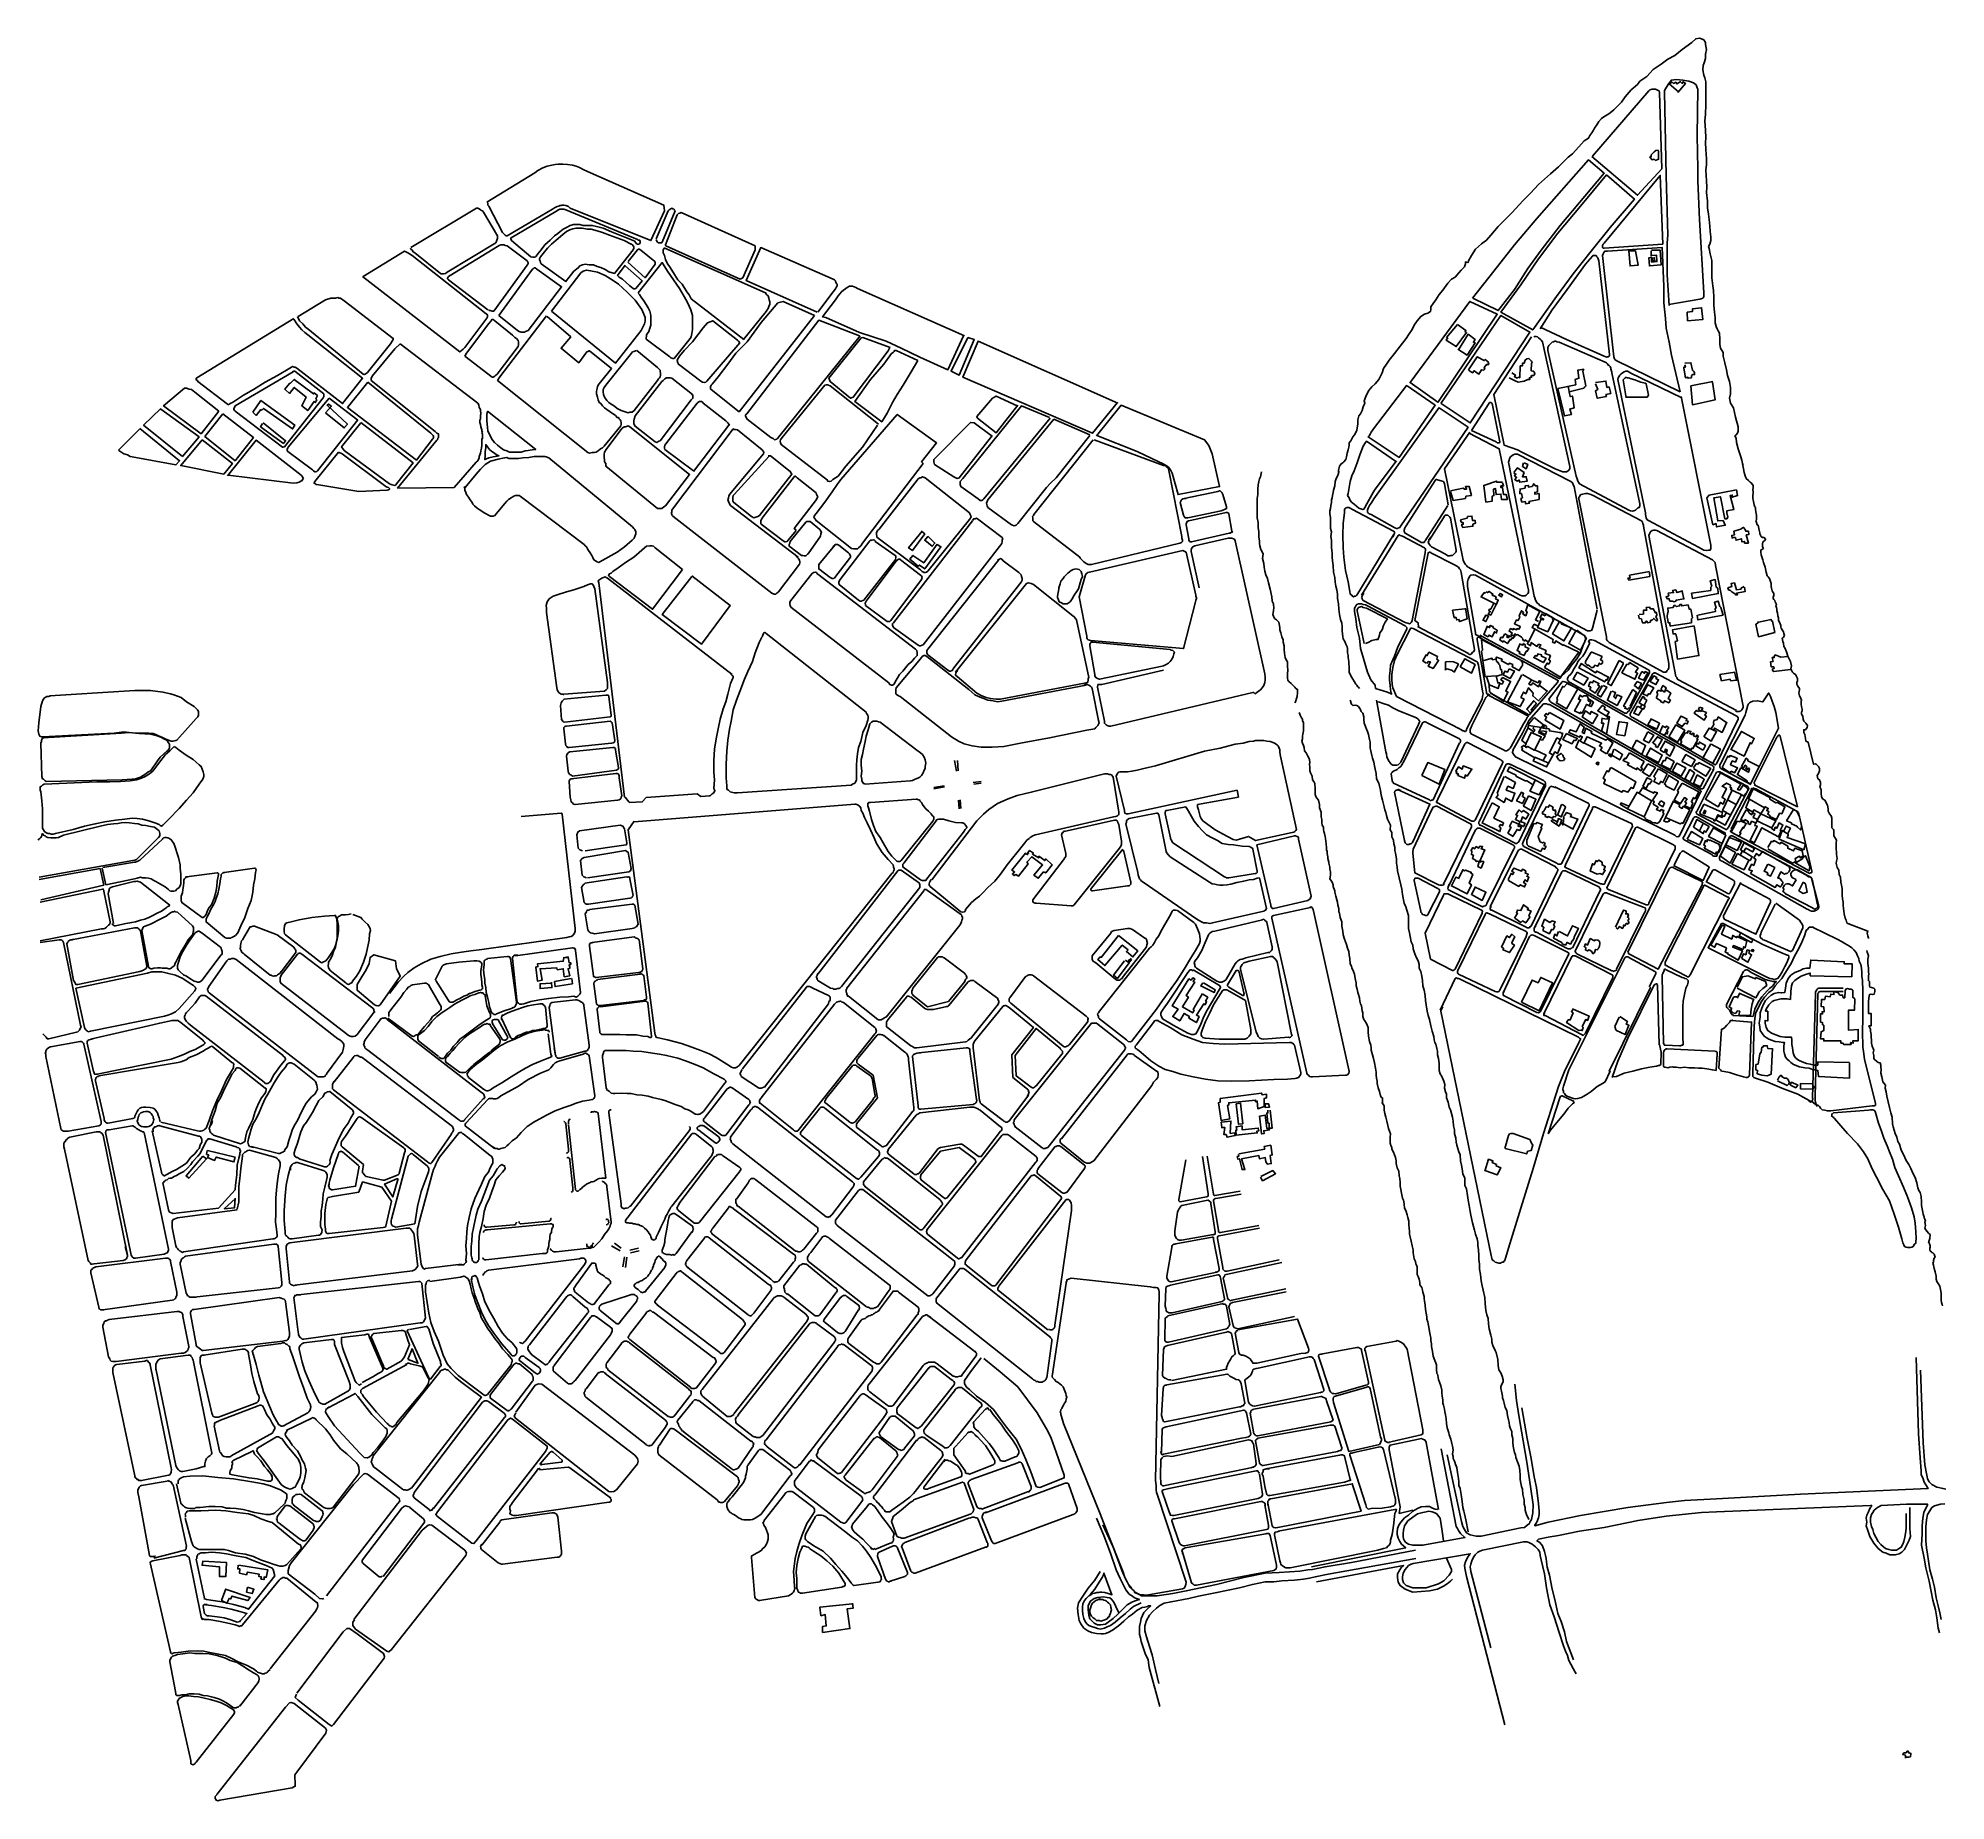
# Model space of a CAD drawing. Header units: metres. Extents: x 633203 to 636749, y 814888 to 818163.
import ezdxf

# ---------------------------------------------------------------- set-up
doc = ezdxf.new("R2010")
doc.units = ezdxf.units.M

msp = doc.modelspace()

# ---------------------------------------------------------------- linework, layer by layer
at = {"layer": '29', "color": 4}
msp.add_line((636049, 817506), (636047, 817517), dxfattribs=at)
for points in [[(636065, 817547), (636067, 817531), (636060, 817529), (636061, 817519), (636028, 817512), (636040, 817461), (636053, 817464), (636050, 817474), (636058, 817476), (636055, 817498), (636051, 817497), (636049, 817506), (636076, 817513), (636078, 817515), (636080, 817517), (636074, 817544), (636076, 817548), (636065, 817546)], [(633661, 817510), (633671, 817522), (633672, 817522), (633679, 817529), (633715, 817502), (633716, 817504), (633722, 817499), (633719, 817493), (633721, 817491), (633718, 817486), (633716, 817488), (633704, 817471), (633693, 817480), (633701, 817496), (633679, 817514), (633670, 817503), (633662, 817510)], [(633621, 817448), (633663, 817415), (633659, 817410), (633616, 817441), (633620, 817447)], [(635946, 817356), (635953, 817365), (635965, 817356), (635962, 817348), (635969, 817348), (635971, 817340), (635957, 817338), (635956, 817342), (635952, 817340), (635948, 817343), (635951, 817347), (635947, 817350), (635950, 817353), (635946, 817355)], [(635964, 817374), (635962, 817367), (635969, 817363), (635972, 817371), (635965, 817374)], [(635957, 817325), (635967, 817327), (635967, 817331), (635973, 817332), (635973, 817329), (635980, 817330), (635983, 817335), (635986, 817331), (635990, 817331), (635990, 817320), (635985, 817319), (635985, 817316), (635993, 817317), (635993, 817306), (635974, 817302), (635975, 817299), (635968, 817298), (635967, 817302), (635961, 817301), (635959, 817308), (635962, 817309), (635960, 817317), (635957, 817317), (635958, 817326)], [(634845, 817247), (634851, 817242), (634828, 817211), (634821, 817216), (634846, 817247)], [(635848, 817264), (635847, 817268), (635859, 817271), (635860, 817274), (635868, 817275), (635869, 817267), (635874, 817267), (635875, 817262), (635870, 817260), (635870, 817256), (635851, 817254), (635849, 817259), (635852, 817260), (635852, 817263), (635848, 817263)], [(634874, 817222), (634881, 817218), (634851, 817177), (634841, 817184), (634839, 817182), (634823, 817195), (634829, 817202), (634849, 817188), (634874, 817223)], [(634857, 817238), (634870, 817225), (634865, 817219), (634851, 817230), (634857, 817237)], [(636198, 817171), (636199, 817163), (636160, 817156), (636158, 817160), (636162, 817160), (636161, 817165), (636198, 817172)], [(636178, 817091), (636179, 817085), (636183, 817084), (636185, 817077), (636191, 817077), (636191, 817079), (636193, 817080), (636195, 817077), (636200, 817078), (636200, 817081), (636204, 817082), (636206, 817085), (636211, 817080), (636213, 817082), (636210, 817088), (636212, 817091), (636211, 817096), (636209, 817095), (636205, 817103), (636200, 817103), (636198, 817106), (636192, 817105), (636193, 817100), (636187, 817100), (636187, 817093), (636179, 817092)], [(636259, 817135), (636262, 817121), (636248, 817119), (636247, 817117), (636244, 817116), (636241, 817117), (636236, 817117), (636234, 817122), (636231, 817121), (636229, 817125), (636234, 817127), (636233, 817132), (636243, 817133), (636241, 817137), (636247, 817138), (636249, 817133), (636260, 817136)], [(636238, 817070), (636236, 817073), (636236, 817077), (636233, 817077), (636232, 817082), (636231, 817087), (636231, 817090), (636232, 817096), (636233, 817098), (636232, 817104), (636242, 817105), (636243, 817107), (636244, 817109), (636246, 817109), (636248, 817107), (636254, 817108), (636254, 817109), (636255, 817111), (636257, 817111), (636258, 817110), (636258, 817108), (636270, 817110), (636272, 817102), (636275, 817102), (636278, 817086), (636276, 817084), (636276, 817077), (636239, 817071)], [(636287, 817091), (636288, 817082), (636335, 817091), (636331, 817105), (636329, 817107), (636326, 817117), (636319, 817115), (636322, 817104), (636320, 817103), (636321, 817098), (636288, 817091)], [(636257, 816904), (636249, 816890), (636259, 816884), (636264, 816890), (636268, 816889), (636270, 816894), (636266, 816895), (636268, 816898), (636257, 816903)], [(636444, 816689), (636439, 816675), (636485, 816655), (636488, 816666), (636454, 816678), (636456, 816682)], [(636445, 816689), (636445, 816691), (636456, 816684), (636456, 816681)], [(635038, 816649), (635013, 816617), (635018, 816614), (635014, 816610), (635017, 816607), (635020, 816609), (635025, 816606), (635043, 816629), (635041, 816632), (635050, 816642), (635070, 816627), (635054, 816608), (635062, 816602), (635072, 816614), (635076, 816612), (635088, 816627), (635076, 816638), (635074, 816635), (635063, 816643), (635063, 816640), (635051, 816647), (635053, 816649), (635046, 816654), (635042, 816649), (635044, 816648), (635042, 816646), (635037, 816649)], [(636418, 816659), (636425, 816671), (636428, 816670), (636429, 816672), (636441, 816666), (636443, 816669), (636455, 816662), (636455, 816658), (636466, 816653), (636468, 816658), (636482, 816653), (636484, 816644), (636479, 816640), (636477, 816643), (636469, 816639), (636470, 816633), (636464, 816630), (636418, 816657)], [(636369, 816500), (636390, 816488), (636388, 816483), (636365, 816495), (636367, 816500)], [(636369, 816453), (636373, 816462), (636377, 816460), (636380, 816469), (636384, 816468), (636383, 816463), (636388, 816460), (636381, 816446), (636370, 816453)], [(634179, 816454), (634188, 816456), (634190, 816445), (634193, 816445), (634193, 816442), (634190, 816441), (634191, 816437), (634191, 816435), (634188, 816434), (634191, 816421), (634181, 816419), (634179, 816434), (634168, 816432), (634167, 816436), (634136, 816434), (634140, 816413), (634131, 816411), (634128, 816437), (634132, 816438), (634131, 816443), (634179, 816448), (634180, 816454), (634189, 816455)], [(635222, 816449), (635202, 816422), (635209, 816416), (635231, 816445), (635224, 816450)], [(635232, 816452), (635230, 816449), (635232, 816447), (635235, 816451), (635233, 816453)], [(634157, 816409), (634158, 816399), (634136, 816397), (634136, 816406), (634157, 816407)], [(634194, 816416), (634163, 816410), (634164, 816401), (634196, 816406), (634195, 816416)], [(635367, 816388), (635350, 816358), (635352, 816357), (635349, 816352), (635330, 816363), (635341, 816381), (635337, 816384), (635353, 816409), (635350, 816410), (635353, 816415), (635349, 816417), (635346, 816413), (635342, 816415), (635311, 816365), (635322, 816359), (635312, 816345), (635325, 816337), (635333, 816351), (635343, 816345), (635342, 816342), (635356, 816334), (635361, 816345), (635356, 816348), (635370, 816369), (635372, 816367), (635375, 816373), (635373, 816374), (635377, 816381), (635368, 816387)], [(635368, 816408), (635364, 816402), (635389, 816390), (635391, 816395), (635369, 816408)], [(636361, 816400), (636371, 816419), (636381, 816421), (636395, 816415), (636396, 816418), (636414, 816410), (636416, 816403), (636409, 816397), (636402, 816391), (636398, 816384), (636396, 816380), (636361, 816398)], [(636366, 816389), (636362, 816380), (636360, 816382), (636356, 816382), (636354, 816381), (636346, 816363), (636351, 816360), (636349, 816357), (636353, 816352), (636358, 816351), (636362, 816356), (636366, 816355), (636364, 816348), (636386, 816347), (636387, 816359), (636389, 816369), (636391, 816375), (636392, 816377), (636366, 816388)], [(635473, 816161), (635477, 816127), (635482, 816128), (635481, 816133), (635492, 816135), (635491, 816137), (635487, 816137), (635484, 816162), (635474, 816160)], [(635489, 816171), (635489, 816166), (635487, 816166), (635489, 816147), (635491, 816147), (635491, 816138), (635497, 816138), (635493, 816171)], [(635430, 816141), (635431, 816134), (635429, 816134), (635430, 816125), (635469, 816129), (635468, 816132), (635472, 816133), (635471, 816138), (635441, 816135), (635441, 816142), (635430, 816140)], [(633517, 816096), (633516, 816089), (633520, 816088), (633518, 816083), (633531, 816078), (633534, 816084), (633567, 816075), (633569, 816084), (633518, 816096)], [(635434, 816089), (635435, 816086), (635432, 816085), (635433, 816080), (635436, 816081), (635441, 816061), (635446, 816061), (635440, 816081), (635472, 816087), (635473, 816081), (635484, 816083), (635485, 816075), (635488, 816071), (635495, 816072), (635493, 816087), (635497, 816088), (635494, 816106), (635482, 816104), (635483, 816099), (635435, 816090)], [(635475, 816047), (635479, 816040), (635503, 816053), (635498, 816059), (635476, 816048)], [(633508, 815325), (633509, 815333), (633553, 815331), (633552, 815305), (633540, 815305), (633540, 815323), (633507, 815326)], [(633576, 815326), (633630, 815317), (633627, 815303), (633623, 815304), (633623, 815299), (633617, 815300), (633618, 815304), (633613, 815305), (633614, 815309), (633592, 815313), (633590, 815308), (633577, 815311), (633578, 815319), (633574, 815319), (633575, 815326)], [(633551, 815281), (633597, 815266), (633593, 815260), (633563, 815268), (633561, 815263), (633558, 815264), (633554, 815255), (633544, 815260), (633552, 815282)], [(634717, 815254), (634656, 815248), (634658, 815232), (634666, 815234), (634668, 815213), (634661, 815212), (634661, 815201), (634712, 815208), (634707, 815245), (634718, 815246), (634717, 815255)]]:
    msp.add_lwpolyline(points, dxfattribs=at)
for points in [[(633602, 817468), (633617, 817490), (633680, 817444), (633676, 817437), (633622, 817475), (633619, 817472), (633617, 817473), (633608, 817462)], [(633737, 817467), (633748, 817479), (633743, 817483), (633740, 817481), (633778, 817446), (633772, 817439)], [(636276, 817132), (636312, 817137), (636312, 817143), (636314, 817145), (636311, 817155), (636320, 817157), (636322, 817143), (636325, 817141), (636326, 817131), (636278, 817122)], [(636250, 817009), (636246, 817042), (636250, 817043), (636247, 817056), (636242, 817056), (636241, 817064), (636281, 817071), (636290, 817016)], [(636333, 816515), (636312, 816478), (636319, 816474), (636323, 816481), (636341, 816473), (636339, 816465), (636344, 816463), (636343, 816462), (636363, 816450), (636371, 816467), (636353, 816474), (636354, 816477), (636372, 816470), (636373, 816475), (636376, 816473), (636379, 816485), (636361, 816494), (636360, 816492), (636353, 816496), (636351, 816489), (636332, 816498), (636338, 816513)], [(635211, 816496), (635179, 816455), (635177, 816456), (635173, 816451), (635186, 816440), (635218, 816478), (635229, 816469), (635226, 816466), (635238, 816456), (635247, 816467)], [(636389, 816470), (636387, 816467), (636391, 816466), (636392, 816469)], [(635400, 816193), (635400, 816186), (635397, 816185), (635402, 816152), (635418, 816155), (635414, 816180), (635416, 816181), (635416, 816185), (635466, 816190), (635466, 816187), (635469, 816188), (635470, 816174), (635482, 816178), (635482, 816193), (635486, 816194), (635486, 816201), (635478, 816200), (635477, 816203)], [(635430, 816183), (635434, 816145), (635442, 816146), (635438, 816184)], [(635484, 816183), (635484, 816176), (635492, 816177), (635490, 816183)], [(635402, 816149), (635420, 816151), (635419, 816128), (635427, 816129), (635428, 816124), (635413, 816121), (635411, 816126), (635407, 816126), (635409, 816139), (635403, 816139)], [(633509, 816086), (633516, 816081), (633483, 816045), (633478, 816049)], [(633592, 815285), (633604, 815281), (633601, 815273), (633590, 815276)]]:
    msp.add_lwpolyline(points, close=True, dxfattribs=at)
at = {"layer": '5', "color": 7}
for p, q in [((635985, 817065), (635973, 817041)), ((636001, 816881), (636007, 816880)), ((635986, 816786), (635982, 816776)), ((636353, 816765), (636370, 816757)), ((636340, 816724), (636349, 816720)), ((636343, 816748), (636359, 816739)), ((636384, 816749), (636412, 816733)), ((636025, 816703), (636027, 816707)), ((636291, 816690), (636298, 816704)), ((636399, 816711), (636396, 816704)), ((636398, 816709), (636426, 816695))]:
    msp.add_line(p, q, dxfattribs=at)
for points in [[(635909, 817113), (635903, 817102), (635902, 817102), (635901, 817102), (635900, 817101), (635899, 817100), (635900, 817099), (635901, 817098), (635902, 817098), (635898, 817093), (635903, 817091), (635913, 817111)], [(635921, 817132), (635918, 817128), (635923, 817125), (635925, 817129), (635921, 817131)], [(635992, 817079), (635986, 817082), (635994, 817098), (635972, 817110), (635968, 817099), (635971, 817097), (635968, 817090), (635963, 817093), (635964, 817096), (635960, 817099), (635956, 817090), (635957, 817087), (635954, 817081), (635951, 817082), (635947, 817075), (635958, 817070), (635956, 817065), (635952, 817066), (635951, 817064), (635945, 817066), (635945, 817064), (635940, 817066), (635937, 817061), (635943, 817058), (635941, 817055), (635946, 817052), (635948, 817056), (635951, 817054), (635952, 817055), (635958, 817052), (635960, 817050), (635962, 817048), (635963, 817046), (635964, 817044), (635966, 817043), (635967, 817044), (635967, 817045), (635973, 817041), (635971, 817038), (635977, 817034), (635978, 817040), (635989, 817033), (635992, 817037), (635996, 817036), (635993, 817031), (636006, 817025), (636004, 817020), (636014, 817016), (636011, 817008), (636014, 817006), (636011, 817000), (636008, 817002), (636003, 816994)], [(635889, 817082), (635894, 817091), (635899, 817089), (635894, 817079), (635888, 817082)], [(635897, 817071), (635890, 817055), (635898, 817051), (635900, 817054), (635906, 817051), (635910, 817060), (635914, 817058), (635915, 817063), (635908, 817067), (635907, 817070), (635902, 817072), (635901, 817068), (635897, 817070)], [(636003, 816994), (636033, 816976), (636067, 817022), (636038, 817036), (636037, 817035), (636024, 817043), (636022, 817039), (636018, 817041), (636019, 817046), (635980, 817068), (635984, 817074), (635990, 817071)], [(636054, 817068), (636039, 817043), (636018, 817056), (636031, 817079), (636035, 817077), (636034, 817075), (636054, 817067)], [(635893, 816976), (635886, 817024), (635888, 817026), (635886, 817046), (635958, 817008), (635959, 817007), (635960, 817006), (635961, 817004), (635962, 817003), (635962, 817000), (635962, 816997), (635961, 816996), (635956, 816988), (635943, 816995), (635944, 816999), (635938, 817002), (635936, 816999), (635923, 817006), (635924, 817009), (635914, 817013), (635913, 817011), (635913, 817009), (635914, 817005), (635917, 817003), (635918, 817000), (635920, 816998), (635921, 816990), (635923, 816990), (635924, 816981), (635912, 816977)], [(635958, 817038), (635952, 817025), (635957, 817023), (635956, 817020), (635965, 817016), (635969, 817024), (635971, 817024), (635974, 817029), (635967, 817032), (635967, 817036), (635964, 817038), (635963, 817035), (635958, 817037)], [(636062, 817063), (636048, 817038), (636070, 817026), (636078, 817042), (636078, 817043), (636079, 817045), (636079, 817047), (636079, 817048), (636079, 817049), (636078, 817050), (636078, 817052), (636078, 817053), (636077, 817053), (636063, 817063)], [(635890, 817007), (635906, 817011), (635906, 817008), (635913, 817009)], [(635991, 817019), (635989, 817015), (635986, 817016), (635983, 817012), (636001, 817003), (636006, 817011), (635997, 817015), (635998, 817017), (635990, 817019)], [(636072, 817002), (636067, 816993), (636115, 816967), (636117, 816971), (636119, 816970), (636122, 816976), (636100, 816987), (636098, 816984), (636071, 817001)], [(635900, 816962), (635901, 816949), (635902, 816948), (635903, 816946), (635905, 816945), (635927, 816931), (635935, 816948), (635931, 816950), (635940, 816968), (635925, 816975), (635922, 816971), (635927, 816968), (635924, 816963), (635920, 816964)], [(635961, 816980), (635934, 816930), (635958, 816921), (635965, 816935), (635959, 816938), (635964, 816948), (635968, 816945), (635973, 816956), (635982, 816946), (635981, 816941), (635992, 816932), (636008, 816950), (635993, 816961), (635992, 816958), (635981, 816965), (635978, 816961), (635974, 816963), (635979, 816971), (635962, 816981)], [(636065, 816954), (636044, 816917), (636025, 816928), (636027, 816933), (636026, 816937), (636037, 816959), (636039, 816957), (636045, 816964), (636066, 816954)], [(636199, 816967), (636206, 816978), (636212, 816975), (636210, 816973), (636215, 816971), (636210, 816962), (636200, 816967)], [(635977, 816909), (635970, 816916), (635983, 816932), (635988, 816927), (635978, 816915), (635980, 816913), (635976, 816909)], [(636084, 816936), (636094, 816929), (636090, 816921), (636085, 816923)], [(636111, 816960), (636101, 816943), (636108, 816939), (636119, 816957), (636112, 816960)], [(636127, 816950), (636120, 816933), (636138, 816923), (636147, 816939), (636138, 816943), (636135, 816936), (636132, 816939), (636135, 816947), (636128, 816950)], [(636184, 816925), (636179, 816928), (636186, 816940), (636189, 816938), (636188, 816936), (636193, 816933), (636188, 816923)], [(636195, 816962), (636186, 816945), (636194, 816941), (636196, 816945), (636199, 816944), (636206, 816956), (636194, 816962)], [(635983, 816900), (635974, 816889), (635972, 816881), (635961, 816858), (635969, 816852), (635966, 816847), (635964, 816849), (635960, 816846), (635962, 816843), (635961, 816840), (635985, 816826), (635982, 816820), (636007, 816809), (636022, 816837), (636027, 816834), (636034, 816850), (636029, 816853), (636036, 816867), (636036, 816869), (636036, 816869), (636037, 816871), (636036, 816872), (636034, 816872), (636033, 816873), (636031, 816873), (636012, 816876), (636012, 816879), (636006, 816881), (636007, 816884), (636003, 816887), (636001, 816881), (635997, 816882), (636001, 816887), (635984, 816901)], [(636110, 816923), (636102, 816913), (636118, 816903), (636123, 816911), (636114, 816916), (636116, 816920), (636110, 816924)], [(636110, 816900), (636109, 816890), (636113, 816890), (636109, 816876), (636118, 816870), (636124, 816902), (636120, 816903), (636120, 816898), (636110, 816899)], [(636142, 816893), (636157, 816891), (636152, 816867), (636137, 816869), (636142, 816894)], [(636181, 816919), (636184, 816925), (636190, 816922), (636187, 816916), (636185, 816917)], [(636202, 816899), (636195, 816887), (636212, 816879), (636217, 816890), (636202, 816898)], [(636290, 816915), (636294, 816912), (636295, 816914)], [(635985, 816841), (635997, 816865), (635978, 816873), (635969, 816853)], [(635983, 816885), (635982, 816880), (635985, 816878), (635983, 816874), (635973, 816881)], [(635974, 816886), (635997, 816882), (635992, 816873), (636004, 816867), (635999, 816859), (635994, 816860)], [(635997, 816876), (635996, 816873), (636005, 816869), (636007, 816875), (635998, 816876)], [(636019, 816831), (636012, 816835), (636026, 816863), (636032, 816860)], [(636118, 816833), (636107, 816840), (636110, 816845), (636105, 816848), (636109, 816853), (636082, 816865), (636076, 816853), (636069, 816857), (636073, 816865), (636069, 816867), (636068, 816864), (636048, 816873), (636051, 816878), (636062, 816874), (636069, 816889), (636077, 816883), (636073, 816873), (636077, 816871), (636080, 816881), (636091, 816875), (636090, 816872), (636117, 816859), (636120, 816861), (636130, 816854), (636119, 816833)], [(636204, 816853), (636213, 816865), (636222, 816860), (636213, 816845), (636209, 816847), (636210, 816850), (636205, 816853)], [(636218, 816841), (636227, 816857), (636245, 816847), (636236, 816829), (636229, 816834), (636231, 816841), (636228, 816842), (636226, 816836), (636218, 816840)], [(636234, 816865), (636247, 816887), (636264, 816877), (636250, 816855), (636235, 816865)], [(636265, 816873), (636256, 816858), (636258, 816856), (636256, 816852), (636275, 816841), (636277, 816844), (636279, 816843), (636288, 816860), (636286, 816861), (636289, 816866), (636286, 816868), (636284, 816865), (636280, 816867), (636281, 816871), (636279, 816872), (636277, 816869), (636273, 816871), (636275, 816875), (636270, 816876), (636269, 816872), (636266, 816873)], [(636299, 816865), (636309, 816881), (636323, 816875), (636313, 816857), (636300, 816865)], [(636000, 816820), (636006, 816831), (635985, 816841), (635984, 816840), (635972, 816847), (635969, 816845), (635967, 816848)], [(636011, 816816), (635985, 816827), (635985, 816826)], [(636132, 816842), (636127, 816828), (636122, 816831), (636124, 816833), (636143, 816822), (636148, 816832), (636133, 816842)], [(636298, 816840), (636302, 816849), (636291, 816855), (636289, 816851), (636286, 816853), (636284, 816848), (636297, 816840)], [(636312, 816852), (636297, 816825), (636316, 816816), (636330, 816842), (636313, 816851)], [(636361, 816794), (636368, 816807), (636382, 816799), (636384, 816805), (636382, 816807), (636380, 816804), (636377, 816806), (636379, 816810), (636376, 816812), (636373, 816807), (636369, 816810), (636378, 816825), (636381, 816823), (636381, 816820), (636402, 816810), (636386, 816777), (636379, 816781), (636380, 816783), (636362, 816795)], [(635928, 816791), (635915, 816760), (635916, 816759), (635916, 816758), (635916, 816757), (635916, 816756), (635913, 816752), (635928, 816743), (635931, 816751), (635942, 816745), (635948, 816760), (635932, 816766), (635935, 816773), (635945, 816769), (635949, 816780), (635929, 816791)], [(636203, 816784), (636198, 816777), (636196, 816778), (636192, 816769), (636186, 816773), (636194, 816789), (636202, 816785)], [(636215, 816806), (636206, 816791), (636209, 816788), (636206, 816782), (636216, 816777), (636219, 816782), (636223, 816780), (636231, 816796), (636216, 816805)], [(636235, 816794), (636226, 816777), (636229, 816775), (636228, 816774), (636244, 816766), (636252, 816782), (636234, 816793)], [(636241, 816802), (636249, 816816), (636266, 816807), (636257, 816792), (636240, 816801)], [(636280, 816807), (636285, 816815), (636288, 816814), (636290, 816817), (636312, 816806), (636303, 816792), (636280, 816806)], [(636321, 816710), (636326, 816718), (636333, 816715), (636334, 816718), (636337, 816717), (636341, 816724), (636334, 816728), (636352, 816766), (636349, 816767), (636351, 816770), (636348, 816771), (636349, 816775), (636341, 816779), (636333, 816773), (636341, 816769), (636333, 816752), (636339, 816749), (636335, 816740), (636330, 816743), (636326, 816735), (636302, 816749), (636330, 816798), (636368, 816777), (636362, 816767), (636366, 816766), (636372, 816775), (636379, 816771), (636382, 816766), (636373, 816755), (636369, 816757), (636339, 816701), (636322, 816710)], [(635960, 816762), (635951, 816746), (635962, 816741), (635967, 816751), (635962, 816754), (635964, 816760), (635959, 816762)], [(636179, 816760), (636185, 816770), (636206, 816760), (636207, 816763), (636213, 816761), (636203, 816746)], [(636406, 816722), (636392, 816729), (636390, 816725), (636377, 816733), (636384, 816750), (636382, 816750), (636391, 816768), (636422, 816752), (636422, 816749), (636433, 816742), (636436, 816743), (636450, 816735), (636444, 816722), (636440, 816723), (636434, 816711), (636422, 816717), (636422, 816719), (636418, 816721), (636420, 816726), (636416, 816728), (636419, 816732), (636413, 816735), (636405, 816722)], [(635958, 816707), (635949, 816711), (635953, 816719), (635950, 816720), (635956, 816729), (635960, 816725), (635964, 816728), (635974, 816721), (635968, 816712), (635962, 816716), (635959, 816707)], [(636157, 816731), (636144, 816739), (636145, 816742), (636160, 816736)], [(636203, 816747), (636207, 816745), (636205, 816740), (636214, 816734), (636211, 816730), (636218, 816727), (636220, 816730), (636225, 816728), (636223, 816725), (636225, 816722), (636217, 816707), (636216, 816707), (636216, 816706), (636215, 816706), (636214, 816705), (636212, 816704), (636209, 816705), (636207, 816705), (636203, 816706), (636200, 816708), (636191, 816712), (636190, 816713), (636190, 816713), (636191, 816714), (636188, 816716)], [(636228, 816715), (636225, 816708), (636225, 816708), (636226, 816708), (636226, 816708), (636228, 816707), (636229, 816707), (636231, 816707), (636232, 816707), (636233, 816707), (636233, 816708), (636235, 816708), (636235, 816709), (636235, 816710), (636236, 816710), (636236, 816711)], [(636301, 816729), (636298, 816723), (636301, 816722), (636303, 816727), (636301, 816728)], [(635944, 816680), (635952, 816693), (635957, 816691), (635960, 816697), (635954, 816699), (635958, 816708), (635967, 816704), (635964, 816698), (635943, 816708), (635938, 816698), (635941, 816697), (635935, 816686), (635945, 816680)], [(636015, 816708), (636018, 816711), (636027, 816707), (636029, 816713), (636035, 816710), (636030, 816699), (636016, 816708)], [(636268, 816675), (636276, 816689), (636297, 816676), (636291, 816664), (636269, 816674)], [(636318, 816697), (636308, 816680), (636333, 816667), (636340, 816682), (636317, 816696)], [(636365, 816680), (636350, 816688), (636361, 816708), (636366, 816707), (636367, 816709), (636378, 816704), (636373, 816695), (636372, 816697), (636366, 816687), (636368, 816686), (636364, 816680)], [(636447, 816689), (636452, 816699), (636460, 816695), (636455, 816685)], [(636329, 816642), (636339, 816661), (636358, 816650), (636348, 816630), (636330, 816643)], [(636394, 816657), (636374, 816668), (636367, 816655), (636373, 816651), (636377, 816658), (636390, 816651), (636393, 816657)], [(636367, 816646), (636371, 816653), (636389, 816642), (636385, 816635), (636383, 816636)], [(636470, 816631), (636483, 816639), (636483, 816641), (636488, 816644), (636496, 816624), (636495, 816616), (636469, 816631)], [(636418, 816628), (636411, 816615), (636418, 816612), (636417, 816609), (636423, 816606), (636431, 816622), (636419, 816628)]]:
    msp.add_lwpolyline(points, dxfattribs=at)
for points in [[(635929, 817056), (635925, 817049), (635922, 817050), (635920, 817045), (635926, 817041), (635927, 817043), (635934, 817038), (635939, 817046), (635941, 817045), (635943, 817049), (635945, 817048), (635948, 817052), (635942, 817054), (635940, 817051), (635937, 817053), (635936, 817049), (635933, 817050), (635935, 817053)], [(636142, 817007), (636120, 816964), (636127, 816960), (636149, 817000), (636149, 817001), (636149, 817003), (636148, 817003)], [(636064, 816985), (636056, 816972), (636076, 816961), (636084, 816974)], [(636088, 816967), (636085, 816959), (636089, 816957), (636087, 816953), (636097, 816946), (636106, 816959), (636102, 816961), (636104, 816964), (636094, 816969), (636092, 816965)], [(636175, 816968), (636170, 816960), (636178, 816954), (636183, 816964)], [(636184, 816986), (636178, 816974), (636187, 816970), (636195, 816984), (636190, 816986), (636189, 816983)], [(636167, 816953), (636150, 816922), (636154, 816920), (636152, 816918), (636157, 816916), (636160, 816919), (636163, 816918), (636165, 816921), (636162, 816922), (636174, 816947)], [(636219, 816953), (636223, 816960), (636229, 816956), (636226, 816948)], [(636012, 816910), (636009, 816906), (636006, 816908), (636003, 816904), (636007, 816902), (636004, 816896), (636032, 816879), (636039, 816895)], [(636092, 816889), (636073, 816902), (636079, 816913), (636088, 816907), (636090, 816912), (636102, 816906)], [(636176, 816922), (636169, 816909), (636178, 816905), (636185, 816917)], [(636291, 816920), (636289, 816916), (636291, 816915), (636289, 816912), (636285, 816914), (636281, 816909), (636300, 816896), (636304, 816903), (636301, 816905), (636304, 816910), (636295, 816914), (636297, 816918)], [(636174, 816859), (636166, 816844), (636184, 816832), (636191, 816849)], [(636195, 816874), (636187, 816859), (636197, 816854), (636206, 816868)], [(636161, 816835), (636154, 816824), (636152, 816825), (636149, 816821), (636160, 816816), (636157, 816813), (636174, 816804), (636175, 816807), (636182, 816802), (636185, 816806), (636182, 816808), (636188, 816819)], [(636192, 816829), (636200, 816844), (636222, 816831), (636215, 816817)], [(636220, 816813), (636224, 816821), (636227, 816820), (636230, 816827), (636244, 816819), (636237, 816804)], [(636258, 816819), (636266, 816832), (636283, 816822), (636276, 816810)], [(635938, 816809), (635934, 816801), (635949, 816794), (635951, 816791), (635967, 816783), (635970, 816783), (635982, 816776), (635976, 816764), (635993, 816757), (636003, 816776)], [(636101, 816818), (636099, 816815), (636103, 816813), (636104, 816817)], [(636195, 816815), (636185, 816799), (636198, 816791), (636209, 816808)], [(636264, 816787), (636273, 816804), (636282, 816798), (636274, 816781)], [(636280, 816778), (636287, 816794), (636300, 816786), (636293, 816772)], [(635973, 816755), (635964, 816736), (635978, 816728), (635987, 816749)], [(636157, 816731), (636175, 816762), (636202, 816746), (636188, 816716)], [(636259, 816779), (636250, 816765), (636252, 816762), (636244, 816747), (636256, 816741), (636263, 816752), (636268, 816749), (636264, 816744), (636267, 816742), (636264, 816737), (636275, 816732), (636279, 816742), (636276, 816744), (636280, 816752), (636283, 816750), (636290, 816763)], [(635906, 816742), (635887, 816705), (635920, 816689), (635922, 816696), (635919, 816698), (635921, 816702), (635925, 816700), (635927, 816705), (635909, 816714), (635919, 816735)], [(636219, 816746), (636215, 816740), (636223, 816735), (636226, 816742)], [(636299, 816740), (636292, 816724), (636293, 816721), (636318, 816711), (636318, 816709), (636320, 816709), (636325, 816720), (636332, 816717), (636334, 816724)], [(636378, 816729), (636368, 816711), (636375, 816708), (636376, 816711), (636382, 816707), (636381, 816704), (636385, 816702), (636388, 816708), (636395, 816705), (636394, 816700), (636398, 816699), (636385, 816672), (636393, 816668), (636407, 816696), (636438, 816679), (636443, 816690), (636441, 816691), (636446, 816701), (636439, 816705), (636435, 816695), (636432, 816697), (636430, 816691), (636425, 816695), (636433, 816709), (636405, 816722), (636399, 816711), (636391, 816715), (636394, 816722), (636390, 816724), (636388, 816720), (636383, 816724), (636383, 816726)], [(636466, 816730), (636453, 816709), (636462, 816705), (636462, 816703), (636472, 816699), (636473, 816697), (636479, 816692), (636481, 816697), (636481, 816700), (636477, 816716), (636472, 816727)], [(635983, 816704), (635970, 816673), (635970, 816672), (635970, 816671), (635970, 816669), (635970, 816667), (635971, 816666), (635971, 816664), (635973, 816662), (635975, 816661), (635996, 816652), (635999, 816658), (636003, 816656), (636006, 816661), (636002, 816663), (636004, 816667), (636001, 816669), (636000, 816668), (635999, 816668), (635996, 816669), (635995, 816670), (635994, 816671), (635991, 816680), (635998, 816695), (635996, 816696), (635999, 816702), (635989, 816706), (635987, 816703)], [(636280, 816697), (636286, 816711), (636309, 816698), (636303, 816688), (636300, 816690), (636298, 816685)], [(636300, 816658), (636302, 816662), (636299, 816664), (636302, 816672), (636305, 816670), (636306, 816674), (636310, 816672), (636311, 816673), (636328, 816665), (636327, 816664), (636330, 816663), (636328, 816660), (636331, 816659), (636327, 816650), (636323, 816651), (636321, 816647)], [(636340, 816664), (636347, 816678), (636369, 816669), (636361, 816654)], [(636351, 816628), (636362, 816648), (636383, 816636), (636374, 816618)], [(636386, 816611), (636432, 816585), (636435, 816590), (636441, 816586), (636442, 816587), (636443, 816588), (636444, 816589), (636445, 816591), (636446, 816593), (636446, 816595), (636444, 816597), (636443, 816599), (636442, 816599), (636441, 816601), (636439, 816602), (636438, 816602), (636437, 816602), (636442, 816614), (636449, 816610), (636450, 816610), (636450, 816610), (636451, 816611), (636453, 816611), (636454, 816611), (636455, 816612), (636457, 816614), (636458, 816615), (636459, 816617), (636459, 816619), (636459, 816621), (636458, 816623), (636457, 816625), (636455, 816625), (636408, 816652), (636402, 816644), (636397, 816648), (636392, 816640), (636396, 816637), (636392, 816626), (636388, 816628), (636383, 816618), (636389, 816616)], [(636471, 816599), (636464, 816588), (636457, 816592), (636455, 816592), (636454, 816592), (636451, 816591), (636450, 816590), (636449, 816589), (636447, 816586), (636446, 816585), (636447, 816583), (636448, 816582), (636448, 816581), (636447, 816580), (636446, 816579), (636447, 816577), (636448, 816576), (636450, 816575), (636451, 816574), (636451, 816573), (636500, 816548), (636503, 816546), (636505, 816545), (636508, 816546), (636509, 816547), (636510, 816548), (636511, 816549), (636511, 816551), (636511, 816553), (636510, 816556), (636501, 816598), (636501, 816598), (636500, 816600), (636500, 816601), (636500, 816602), (636499, 816603), (636497, 816605), (636492, 816607), (636473, 816618), (636472, 816618), (636470, 816618), (636468, 816618), (636467, 816617), (636465, 816616), (636464, 816615), (636463, 816614), (636462, 816613), (636461, 816611), (636461, 816609), (636461, 816608), (636462, 816606), (636463, 816604), (636465, 816602), (636468, 816601), (636470, 816600)], [(636484, 816595), (636476, 816579), (636484, 816574), (636491, 816576), (636488, 816592)]]:
    msp.add_lwpolyline(points, close=True, dxfattribs=at)
at = {"layer": '6', "color": 3}
for p, q in [((634906, 816821), (634910, 816801)), ((634912, 816821), (634913, 816802)), ((634887, 816774), (634868, 816771)), ((634868, 816768), (634888, 816772)), ((634956, 816782), (634941, 816780)), ((634956, 816779), (634942, 816777)), ((634914, 816747), (634915, 816731)), ((634917, 816748), (634918, 816732)), ((634269, 815919), (634285, 815910)), ((634274, 815924), (634287, 815915)), ((634303, 815911), (634319, 815915)), ((634320, 815910), (634304, 815906)), ((634293, 815899), (634290, 815880)), ((634297, 815898), (634295, 815879))]:
    msp.add_line(p, q, dxfattribs=at)
for points in [[(636092, 817944), (636197, 818065), (636199, 818067), (636203, 818068), (636209, 818068), (636214, 818066), (636216, 818065), (636217, 818062), (636221, 817920), (636176, 817871), (636091, 817943)], [(636234, 817668), (636292, 817678), (636294, 817679), (636297, 817680), (636298, 817681), (636299, 817682), (636299, 817684), (636299, 817686), (636299, 817690), (636291, 817826), (636288, 817898), (636288, 817920), (636287, 817982), (636288, 818068), (636287, 818071), (636285, 818076), (636280, 818080), (636271, 818083), (636260, 818085), (636248, 818086), (636239, 818085), (636234, 818079), (636230, 818072), (636226, 818066), (636226, 818063), (636229, 817907), (636232, 817797), (636231, 817783), (636231, 817735), (636231, 817723), (636235, 817666)], [(634037, 817858), (634126, 817913), (634132, 817917), (634141, 817922), (634149, 817925), (634158, 817927), (634164, 817928), (634170, 817929), (634178, 817929), (634187, 817928), (634196, 817927), (634203, 817925), (634209, 817923), (634216, 817919), (634224, 817915), (634366, 817853), (634367, 817842), (634342, 817787), (634192, 817847), (634189, 817850), (634184, 817852), (634180, 817853), (634177, 817853), (634175, 817852), (634173, 817852), (634171, 817851), (634168, 817850), (634165, 817849), (634163, 817848), (634159, 817845), (634075, 817796), (634074, 817796), (634073, 817796), (634071, 817797), (634069, 817799), (634066, 817802), (634041, 817851), (634039, 817853), (634039, 817855), (634038, 817858)], [(635869, 817680), (635909, 817730), (635947, 817779), (635989, 817828), (636085, 817937), (636114, 817912), (636032, 817815), (635997, 817769), (635972, 817735), (635947, 817696), (635917, 817657), (635870, 817680)], [(633896, 817774), (634018, 817847), (634020, 817847), (634023, 817846), (634025, 817844), (634027, 817843), (634029, 817842), (634031, 817840), (634057, 817796), (634057, 817794), (634057, 817791), (634054, 817783), (633963, 817728), (633960, 817726), (633956, 817725), (633953, 817725), (633952, 817725), (633951, 817726), (633903, 817764), (633900, 817766), (633898, 817769), (633896, 817771), (633895, 817773)], [(634082, 817792), (634165, 817841), (634170, 817844), (634173, 817845), (634176, 817845), (634178, 817845), (634180, 817845), (634184, 817844), (634317, 817789), (634318, 817788), (634321, 817788), (634322, 817786), (634322, 817783), (634321, 817781), (634319, 817780), (634317, 817780), (634315, 817781), (634314, 817783), (634312, 817785), (634312, 817786), (634269, 817803), (634253, 817810), (634241, 817813), (634233, 817815), (634225, 817815), (634216, 817815), (634210, 817817), (634205, 817817), (634201, 817817), (634198, 817817), (634192, 817815), (634185, 817811), (634179, 817808), (634173, 817803), (634169, 817800), (634163, 817796), (634155, 817788), (634145, 817779), (634138, 817770), (634132, 817762), (634129, 817758), (634128, 817757), (634125, 817756), (634123, 817756), (634119, 817757), (634083, 817787), (634082, 817789), (634081, 817791), (634082, 817792), (634082, 817793)], [(634352, 817790), (634374, 817842), (634376, 817844), (634379, 817846), (634381, 817847), (634383, 817846), (634385, 817845), (634386, 817843), (634387, 817842), (634363, 817784), (634362, 817783), (634359, 817783), (634356, 817783), (634354, 817784), (634353, 817786), (634352, 817789)], [(634039, 817658), (633966, 817714), (633964, 817716), (633964, 817717), (633965, 817719), (633966, 817720), (633969, 817722), (634057, 817776), (634060, 817778), (634063, 817779), (634066, 817779), (634069, 817779), (634071, 817778), (634075, 817777), (634112, 817749), (634113, 817747), (634114, 817746), (634114, 817744), (634113, 817743), (634112, 817741), (634050, 817656), (634049, 817656), (634047, 817656), (634043, 817657), (634042, 817657), (634040, 817658)], [(634184, 817711), (634138, 817744), (634137, 817746), (634136, 817749), (634135, 817751), (634135, 817753), (634137, 817757), (634142, 817763), (634150, 817773), (634157, 817780), (634166, 817788), (634178, 817798), (634185, 817804), (634191, 817807), (634197, 817809), (634203, 817810), (634214, 817810), (634224, 817808), (634231, 817808), (634242, 817805), (634252, 817802), (634265, 817797), (634292, 817787), (634305, 817780), (634306, 817780), (634308, 817779), (634309, 817777), (634310, 817775), (634310, 817773), (634309, 817770), (634274, 817726), (634264, 817729), (634257, 817733), (634249, 817737), (634242, 817739), (634235, 817742), (634227, 817742), (634220, 817743), (634215, 817742), (634210, 817740), (634207, 817736), (634199, 817730), (634183, 817710)], [(633807, 817720), (633884, 817767), (633890, 817764), (633893, 817762), (633898, 817759), (634036, 817651), (634038, 817649), (634038, 817647), (634038, 817645), (634037, 817643), (634035, 817640), (633996, 817588), (633993, 817585), (633987, 817580), (633806, 817720)], [(634300, 817748), (634317, 817770), (634319, 817771), (634320, 817771), (634323, 817769), (634349, 817748), (634350, 817746), (634350, 817745), (634350, 817743), (634331, 817718), (634299, 817747)], [(634318, 817690), (634363, 817746), (634365, 817743), (634373, 817730), (634384, 817714), (634395, 817698), (634404, 817683), (634410, 817672), (634416, 817658), (634419, 817648), (634419, 817635), (634419, 817622), (634418, 817614), (634417, 817608), (634415, 817605), (634385, 817568), (634383, 817568), (634379, 817569), (634377, 817571), (634333, 817604), (634334, 817612), (634338, 817618), (634340, 817624), (634342, 817630), (634342, 817636), (634342, 817644), (634342, 817647), (634341, 817651), (634340, 817656), (634337, 817662), (634333, 817668), (634329, 817675), (634324, 817682), (634321, 817687), (634318, 817689)], [(634515, 817603), (634417, 817679), (634413, 817686), (634409, 817692), (634400, 817706), (634392, 817714), (634386, 817724), (634378, 817737), (634372, 817745), (634369, 817752), (634367, 817759), (634365, 817764), (634365, 817769), (634366, 817772), (634367, 817773), (634368, 817773), (634555, 817690), (634557, 817687), (634560, 817684), (634561, 817680), (634562, 817677), (634563, 817673), (634563, 817668), (634562, 817666), (634560, 817661), (634558, 817658), (634556, 817655), (634514, 817603)], [(634651, 817654), (634519, 817713), (634546, 817774), (634681, 817715), (634683, 817714), (634685, 817712), (634686, 817709), (634687, 817707), (634688, 817706), (634688, 817705), (634688, 817703), (634687, 817701), (634685, 817697), (634681, 817692), (634652, 817654)], [(635995, 817623), (636017, 817658), (636045, 817696), (636079, 817743), (636092, 817758), (636093, 817759), (636094, 817759), (636096, 817759), (636099, 817759), (636100, 817757), (636102, 817755), (636103, 817753), (636104, 817749), (636124, 817575), (636124, 817574), (636123, 817572), (636122, 817571), (636120, 817571), (636119, 817570), (636117, 817571), (636114, 817572), (636044, 817603), (635995, 817626)], [(634294, 817741), (634280, 817722), (634283, 817719), (634289, 817715), (634296, 817709), (634303, 817703), (634309, 817698), (634310, 817697), (634312, 817697), (634314, 817698), (634326, 817712), (634294, 817740)], [(633686, 817646), (633737, 817677), (633747, 817680), (633756, 817680), (633760, 817681), (633762, 817680), (633765, 817680), (633772, 817675), (633863, 817605), (633863, 817603), (633861, 817600), (633858, 817595), (633815, 817542), (633813, 817540), (633811, 817539), (633809, 817538), (633807, 817539), (633704, 817623), (633700, 817626), (633695, 817632), (633689, 817638), (633685, 817646)], [(634923, 817610), (634894, 817547), (634842, 817570), (634807, 817587), (634779, 817600), (634730, 817616), (634667, 817644), (634661, 817645), (634685, 817677), (634690, 817684), (634693, 817688), (634696, 817692), (634700, 817695), (634704, 817698), (634707, 817700), (634711, 817702), (634714, 817702), (634717, 817702), (634720, 817701), (634723, 817700), (634726, 817698), (634925, 817610)], [(635805, 817487), (635753, 817523), (635864, 817674), (635915, 817650), (635805, 817486)], [(633678, 817642), (633498, 817532), (633497, 817531), (633497, 817530), (633497, 817528), (633499, 817527), (633500, 817525), (633555, 817483), (633556, 817482), (633558, 817483), (633561, 817485), (633564, 817486), (633585, 817500), (633603, 817510), (633625, 817524), (633648, 817536), (633671, 817550), (633674, 817552), (633676, 817553), (633679, 817552), (633681, 817552), (633684, 817550), (633769, 817484), (633806, 817531), (633704, 817612), (633699, 817616), (633693, 817621), (633689, 817626), (633684, 817632), (633678, 817641)], [(634148, 817647), (634061, 817534), (634057, 817527), (634225, 817393), (634228, 817392), (634233, 817393), (634237, 817393), (634240, 817394), (634244, 817396), (634248, 817400), (634252, 817402), (634255, 817405), (634286, 817443), (634287, 817445), (634287, 817448), (634286, 817452), (634285, 817454), (634283, 817456), (634282, 817458), (634279, 817458), (634276, 817462), (634266, 817469), (634260, 817473), (634256, 817476), (634252, 817480), (634249, 817484), (634246, 817486), (634244, 817491), (634243, 817496), (634241, 817502), (634241, 817507), (634242, 817512), (634243, 817516), (634245, 817520), (634248, 817524), (634269, 817549), (634228, 817582), (634227, 817582), (634225, 817581), (634223, 817580), (634208, 817560), (634175, 817587), (634193, 817608), (634149, 817646)], [(634731, 817610), (634577, 817419), (634576, 817418), (634572, 817417), (634569, 817419), (634565, 817421), (634521, 817455), (634519, 817458), (634518, 817461), (634518, 817463), (634520, 817465), (634654, 817639), (634730, 817610)], [(635810, 817484), (635922, 817648), (635976, 817617), (635865, 817448), (635811, 817484)], [(634786, 817588), (634783, 817582), (634718, 817496), (634713, 817494), (634675, 817525), (634673, 817531), (634733, 817606), (634736, 817607), (634787, 817588)], [(635979, 817608), (635909, 817501), (635928, 817407), (635953, 817398), (635962, 817393), (636023, 817363), (636032, 817359), (636037, 817357), (636041, 817357), (636044, 817357), (636047, 817359), (636050, 817363), (636050, 817367), (635999, 817599), (635997, 817602), (635995, 817604), (635992, 817606), (635990, 817608), (635987, 817609), (635985, 817609), (635983, 817608)], [(634316, 817583), (634354, 817551), (634356, 817549), (634359, 817546), (634359, 817544), (634360, 817540), (634360, 817538), (634360, 817536), (634359, 817534), (634358, 817532), (634356, 817530), (634354, 817527), (634311, 817471), (634307, 817468), (634303, 817468), (634300, 817467), (634294, 817469), (634287, 817471), (634283, 817473), (634279, 817475), (634274, 817479), (634268, 817483), (634264, 817486), (634260, 817490), (634256, 817496), (634254, 817501), (634253, 817506), (634253, 817510), (634255, 817514), (634258, 817518), (634306, 817578), (634308, 817580), (634310, 817581), (634315, 817583)], [(635209, 817486), (635163, 817429), (634922, 817533), (634950, 817600), (635210, 817485)], [(636126, 817550), (636180, 817298), (636180, 817294), (636179, 817291), (636176, 817290), (636174, 817288), (636172, 817286), (636169, 817285), (636166, 817284), (636163, 817285), (636160, 817286), (636068, 817335), (636066, 817338), (636065, 817340), (636064, 817344), (636062, 817349), (636009, 817583), (636009, 817585), (636009, 817588), (636011, 817592), (636014, 817595), (636017, 817598), (636020, 817599), (636022, 817600), (636024, 817600), (636026, 817599), (636030, 817598), (636116, 817561), (636118, 817560), (636120, 817558), (636121, 817556), (636123, 817555), (636124, 817554), (636125, 817553), (636126, 817550), (636126, 817548), (636128, 817543)], [(633677, 817543), (633569, 817480), (633568, 817477), (633567, 817475), (633567, 817473), (633568, 817471), (633569, 817470), (633657, 817403), (633658, 817403), (633660, 817404), (633661, 817404), (633733, 817495), (633734, 817497), (633734, 817499), (633734, 817501), (633734, 817502), (633680, 817544), (633679, 817544), (633678, 817544), (633676, 817543)], [(634419, 817501), (634381, 817531), (634378, 817532), (634374, 817532), (634371, 817532), (634368, 817530), (634365, 817527), (634362, 817525), (634313, 817461), (634311, 817455), (634310, 817452), (634310, 817450), (634310, 817448), (634310, 817447), (634311, 817445), (634313, 817442), (634350, 817413), (634353, 817412), (634355, 817413), (634357, 817414), (634359, 817415), (634417, 817491), (634420, 817494), (634420, 817496), (634420, 817498), (634420, 817500), (634418, 817501), (634416, 817503)], [(636257, 817497), (636312, 817221), (636312, 817218), (636312, 817215), (636311, 817212), (636308, 817212), (636304, 817211), (636299, 817212), (636295, 817214), (636289, 817217), (636196, 817267), (636193, 817269), (636192, 817272), (636191, 817278), (636191, 817281), (636139, 817529), (636140, 817532), (636141, 817534), (636143, 817537), (636145, 817539), (636148, 817541), (636151, 817543), (636154, 817544), (636157, 817544), (636160, 817543), (636162, 817541), (636258, 817495)], [(634763, 817444), (634735, 817403), (634704, 817368), (634690, 817349), (634680, 817343), (634677, 817340), (634674, 817339), (634670, 817340), (634670, 817342), (634584, 817408), (634583, 817411), (634582, 817414), (634583, 817417), (634586, 817421), (634665, 817518), (634668, 817519), (634670, 817519), (634672, 817518), (634675, 817517), (634765, 817446)], [(635024, 817481), (634984, 817430), (634949, 817457), (634948, 817460), (634977, 817494), (634984, 817498), (635023, 817480)], [(635747, 817518), (635685, 817437), (635684, 817435), (635681, 817431), (635679, 817427), (635677, 817424), (635675, 817422), (635733, 817384), (635800, 817481), (635748, 817517)], [(633431, 817474), (633502, 817422), (633471, 817386), (633399, 817444), (633431, 817475)], [(633797, 817454), (633722, 817359), (633721, 817358), (633718, 817357), (633717, 817357), (633715, 817359), (633713, 817361), (633667, 817395), (633666, 817397), (633666, 817399), (633667, 817402), (633668, 817403), (633744, 817494), (633797, 817453)], [(634421, 817359), (634368, 817399), (634367, 817401), (634367, 817404), (634368, 817407), (634370, 817409), (634428, 817485), (634429, 817486), (634432, 817488), (634434, 817488), (634436, 817488), (634438, 817487), (634439, 817485), (634481, 817452), (634483, 817450), (634485, 817448), (634487, 817446), (634488, 817444), (634487, 817444), (634421, 817358)], [(634649, 817267), (634715, 817215), (634719, 817214), (634723, 817214), (634726, 817214), (634728, 817216), (634732, 817220), (634735, 817225), (634848, 817373), (634845, 817376), (634873, 817411), (634800, 817464), (634695, 817343), (634688, 817334), (634679, 817320), (634665, 817301), (634649, 817280), (634646, 817276), (634645, 817272), (634646, 817271), (634648, 817269), (634649, 817266)], [(635084, 817457), (634961, 817307), (634959, 817305), (634957, 817304), (634954, 817304), (634950, 817307), (634918, 817330), (634917, 817334), (634917, 817336), (634917, 817339), (634922, 817345), (635031, 817480), (635083, 817458)], [(635170, 817424), (635216, 817481), (635371, 817417), (635379, 817406), (635385, 817391), (635399, 817330), (635322, 817315), (635311, 817355), (635308, 817361), (635304, 817366), (635300, 817369), (635293, 817373), (635286, 817376), (635246, 817395), (635171, 817425)], [(635807, 817477), (635686, 817307), (635682, 817301), (635678, 817295), (635675, 817290), (635674, 817286), (635674, 817282), (635675, 817281), (635677, 817279), (635681, 817278), (635725, 817253), (635728, 817252), (635729, 817252), (635732, 817253), (635734, 817254), (635736, 817257), (635861, 817440), (635807, 817476)], [(633392, 817438), (633466, 817378), (633459, 817370), (633378, 817385), (633374, 817386), (633369, 817389), (633362, 817391), (633353, 817397), (633353, 817398), (633392, 817437)], [(633803, 817448), (633767, 817404), (633772, 817397), (633856, 817335), (633859, 817334), (633861, 817333), (633866, 817332), (633868, 817333), (633869, 817335), (633900, 817374), (633803, 817449)], [(634258, 817368), (634354, 817289), (634358, 817289), (634362, 817289), (634366, 817292), (634369, 817294), (634414, 817352), (634303, 817441), (634300, 817443), (634295, 817441), (634292, 817441), (634290, 817439), (634288, 817438), (634259, 817399), (634256, 817394), (634255, 817390), (634255, 817387), (634255, 817383), (634256, 817380), (634256, 817376), (634258, 817373), (634258, 817371), (634258, 817371), (634258, 817369), (634259, 817367)], [(634616, 817199), (634490, 817295), (634488, 817298), (634486, 817302), (634485, 817305), (634486, 817309), (634487, 817312), (634488, 817315), (634551, 817391), (634552, 817393), (634552, 817394), (634550, 817396), (634549, 817398), (634503, 817435), (634499, 817436), (634497, 817436), (634495, 817437), (634382, 817288), (634381, 817286), (634381, 817283), (634380, 817281), (634380, 817280), (634381, 817278), (634381, 817277), (634382, 817276), (634383, 817275), (634567, 817132), (634571, 817130), (634574, 817130), (634576, 817132), (634579, 817134), (634618, 817186), (634619, 817188), (634619, 817190), (634618, 817193), (634617, 817195), (634616, 817197), (634614, 817199), (634612, 817201)], [(634975, 817423), (634915, 817346), (634911, 817345), (634909, 817346), (634905, 817348), (634869, 817371), (634868, 817376), (634868, 817380), (634936, 817449), (634943, 817448), (634977, 817423)], [(635158, 817425), (635095, 817346), (635085, 817336), (635077, 817328), (635024, 817261), (635021, 817258), (635017, 817257), (635014, 817258), (635012, 817259), (634968, 817291), (634967, 817294), (634966, 817299), (634967, 817302), (634968, 817305), (635091, 817455), (635158, 817426)], [(635864, 817431), (635817, 817363), (635851, 817196), (635852, 817193), (635853, 817190), (635855, 817187), (635856, 817185), (635858, 817183), (635860, 817181), (635958, 817128), (635961, 817127), (635964, 817127), (635967, 817127), (635969, 817128), (635971, 817130), (635972, 817131), (635973, 817133), (635973, 817138), (635972, 817143), (635919, 817400), (635863, 817429)], [(633555, 817350), (633608, 817416), (633692, 817351), (633693, 817350), (633695, 817347), (633696, 817345), (633695, 817344), (633694, 817341), (633691, 817340), (633688, 817338), (633684, 817337), (633677, 817336), (633556, 817351)], [(635164, 817417), (635054, 817278), (635053, 817276), (635051, 817274), (635052, 817272), (635052, 817269), (635052, 817268), (635052, 817266), (635053, 817265), (635139, 817199), (635140, 817197), (635143, 817194), (635147, 817190), (635151, 817187), (635155, 817185), (635157, 817185), (635161, 817185), (635325, 817225), (635328, 817226), (635330, 817228), (635330, 817230), (635329, 817234), (635329, 817237), (635305, 817360), (635304, 817363), (635301, 817366), (635299, 817369), (635295, 817369), (635166, 817417)], [(635728, 817378), (635688, 817325), (635685, 817320), (635673, 817298), (635669, 817291), (635667, 817288), (635665, 817287), (635658, 817290), (635649, 817297), (635644, 817301), (635641, 817305), (635640, 817309), (635637, 817313), (635638, 817317), (635640, 817328), (635642, 817339), (635645, 817350), (635649, 817359), (635655, 817374), (635660, 817389), (635666, 817405), (635670, 817412), (635672, 817414), (635728, 817376)], [(636101, 817102), (636058, 817330), (636057, 817332), (636056, 817334), (636055, 817337), (636052, 817339), (635953, 817390), (635952, 817390), (635948, 817390), (635945, 817389), (635940, 817385), (635938, 817382), (635937, 817379), (635936, 817375), (635937, 817369), (635984, 817126), (635985, 817123), (635986, 817119), (635988, 817116), (635989, 817114), (635992, 817112), (635994, 817109), (635996, 817108), (636083, 817062), (636085, 817062), (636088, 817062), (636091, 817063), (636091, 817064), (636092, 817067), (636101, 817100)], [(633997, 817328), (634017, 817353), (634025, 817362), (634034, 817371), (634044, 817377), (634058, 817381), (634070, 817383), (634074, 817384), (634078, 817382), (634083, 817382), (634090, 817382), (634096, 817382), (634104, 817383), (634115, 817384), (634125, 817386), (634129, 817386), (634134, 817386), (634138, 817386), (634142, 817386), (634145, 817386), (634147, 817385), (634152, 817383), (634308, 817255), (634310, 817252), (634312, 817250), (634314, 817246), (634314, 817242), (634313, 817239), (634311, 817234), (634307, 817230), (634293, 817218), (634279, 817208), (634247, 817190), (634245, 817189), (634242, 817190), (634239, 817192), (634236, 817194), (634234, 817198), (634232, 817202), (634229, 817207), (634226, 817211), (634224, 817214), (634222, 817218), (634220, 817220), (634218, 817222), (634099, 817312), (634097, 817313), (634093, 817313), (634090, 817313), (634087, 817312), (634084, 817310), (634082, 817309), (634077, 817306), (634074, 817303), (634070, 817298), (634052, 817276), (634049, 817275), (634044, 817275), (634040, 817277), (634036, 817279), (634032, 817281), (634028, 817284), (634023, 817287), (634019, 817290), (634014, 817294), (634011, 817297), (634010, 817300), (634006, 817305), (634003, 817310), (633999, 817315), (633998, 817319), (633996, 817323), (633996, 817326), (633995, 817330)], [(634560, 817387), (634564, 817387), (634601, 817358), (634603, 817355), (634604, 817353), (634544, 817276), (634541, 817274), (634537, 817273), (634533, 817272), (634529, 817274), (634496, 817300), (634494, 817303), (634494, 817306), (634494, 817310), (634495, 817313), (634497, 817315), (634561, 817386)], [(634612, 817248), (634597, 817230), (634595, 817228), (634592, 817227), (634591, 817227), (634588, 817229), (634547, 817260), (634546, 817261), (634546, 817264), (634546, 817266), (634547, 817268), (634548, 817270), (634549, 817271), (634550, 817273), (634608, 817348), (634609, 817349), (634610, 817349), (634612, 817348), (634614, 817346), (634614, 817346), (634649, 817318), (634650, 817315), (634651, 817313), (634652, 817311), (634651, 817309), (634650, 817306), (634608, 817252), (634612, 817249)], [(634852, 817346), (634934, 817281), (634935, 817279), (634936, 817277), (634937, 817274), (634936, 817271), (634934, 817269), (634857, 817173), (634854, 817171), (634852, 817170), (634850, 817170), (634846, 817172), (634843, 817175), (634762, 817236), (634762, 817238), (634761, 817241), (634761, 817244), (634763, 817248), (634766, 817251), (634837, 817342), (634839, 817344), (634842, 817346), (634844, 817346), (634847, 817348), (634850, 817347), (634851, 817347), (634853, 817345)], [(635333, 817308), (635396, 817321), (635399, 817322), (635400, 817322), (635403, 817319), (635405, 817315), (635412, 817292), (635412, 817289), (635408, 817287), (635402, 817285), (635340, 817272), (635338, 817272), (635335, 817272), (635333, 817274), (635332, 817277), (635326, 817300), (635328, 817305), (635331, 817307), (635335, 817308), (635337, 817308)], [(635823, 817295), (635781, 817229), (635780, 817228), (635779, 817226), (635777, 817226), (635774, 817226), (635771, 817228), (635744, 817243), (635743, 817245), (635742, 817247), (635742, 817249), (635743, 817251), (635743, 817252), (635746, 817257), (635800, 817341), (635801, 817343), (635802, 817343), (635813, 817340), (635815, 817339), (635816, 817338), (635817, 817335), (635824, 817296)], [(635722, 817240), (635654, 817128), (635652, 817126), (635650, 817126), (635648, 817125), (635646, 817126), (635645, 817128), (635642, 817130), (635641, 817135), (635638, 817153), (635633, 817174), (635630, 817199), (635629, 817216), (635628, 817240), (635629, 817261), (635631, 817282), (635631, 817287), (635633, 817290), (635636, 817291), (635639, 817291), (635642, 817290), (635646, 817287), (635722, 817247), (635724, 817246), (635724, 817245), (635724, 817243), (635723, 817240), (635721, 817236)], [(636224, 816985), (636123, 817040), (636120, 817043), (636118, 817046), (636118, 817051), (636067, 817307), (636067, 817310), (636068, 817311), (636069, 817314), (636071, 817315), (636074, 817316), (636079, 817317), (636083, 817317), (636087, 817316), (636092, 817314), (636183, 817266), (636185, 817264), (636186, 817261), (636187, 817258), (636187, 817256), (636234, 817001), (636234, 816997), (636234, 816993), (636233, 816990), (636231, 816988), (636229, 816985), (636227, 816985), (636226, 816985), (636224, 816985), (636222, 816986)], [(634630, 817264), (634601, 817228), (634600, 817225), (634599, 817222), (634599, 817219), (634601, 817218), (634622, 817202), (634624, 817202), (634627, 817201), (634630, 817201), (634633, 817204), (634634, 817205), (634657, 817238), (634658, 817242), (634659, 817245), (634658, 817247), (634656, 817250), (634638, 817265), (634636, 817265), (634634, 817265), (634632, 817265), (634630, 817264), (634629, 817262)], [(634940, 817266), (634793, 817077), (634791, 817075), (634791, 817072), (634792, 817070), (634793, 817068), (634839, 817035), (634841, 817034), (634843, 817034), (634846, 817035), (634848, 817036), (634994, 817224), (634995, 817228), (634995, 817231), (634996, 817233), (634995, 817235), (634949, 817270), (634947, 817271), (634945, 817270), (634942, 817270), (634940, 817267)], [(635789, 817231), (635815, 817272), (635818, 817276), (635819, 817277), (635821, 817277), (635823, 817277), (635825, 817275), (635827, 817273), (635828, 817271), (635839, 817212), (635839, 817210), (635838, 817208), (635835, 817205), (635832, 817202), (635829, 817202), (635827, 817201), (635823, 817201), (635819, 817204), (635793, 817218), (635791, 817220), (635789, 817222), (635788, 817224), (635787, 817226), (635788, 817229), (635788, 817231), (635792, 817236)], [(636360, 816914), (636252, 816971), (636250, 816972), (636249, 816975), (636247, 816977), (636197, 817239), (636198, 817242), (636200, 817246), (636203, 817248), (636206, 817249), (636209, 817249), (636212, 817248), (636315, 817194), (636317, 817192), (636320, 817189), (636321, 817183), (636372, 816922), (636372, 816920), (636371, 816917), (636370, 816915), (636368, 816913), (636365, 816912), (636362, 816912), (636360, 816912), (636358, 816913)], [(634684, 817221), (634654, 817185), (634654, 817177), (634675, 817161), (634679, 817159), (634681, 817159), (634683, 817160), (634684, 817161), (634711, 817196), (634713, 817199), (634713, 817201), (634712, 817203), (634711, 817205), (634709, 817207), (634691, 817221), (634689, 817222), (634686, 817222), (634685, 817222), (634683, 817221), (634682, 817220), (634681, 817218)], [(634797, 817195), (634738, 817119), (634736, 817118), (634733, 817117), (634731, 817117), (634728, 817119), (634692, 817148), (634691, 817150), (634691, 817152), (634692, 817154), (634694, 817157), (634749, 817229), (634750, 817230), (634753, 817230), (634756, 817231), (634758, 817230), (634759, 817228), (634796, 817202), (634797, 817201), (634797, 817199), (634797, 817197), (634796, 817196)], [(635361, 817142), (635346, 817209), (635346, 817212), (635347, 817215), (635349, 817218), (635353, 817220), (635415, 817234), (635419, 817234), (635422, 817234), (635425, 817233), (635427, 817232), (635428, 817229), (635483, 816982), (635484, 816976), (635484, 816971), (635483, 816966), (635481, 816960), (635478, 816956), (635475, 816952), (635471, 816949), (635468, 816947), (635465, 816945), (635464, 816946), (635463, 816947), (635461, 816947), (635197, 816885), (635194, 816885), (635190, 816886), (635188, 816887), (635185, 816890), (635185, 816894), (635172, 816957), (635173, 816962), (635175, 816962), (635180, 816962), (635295, 816989)], [(635663, 817128), (635731, 817239), (635732, 817240), (635733, 817240), (635735, 817239), (635739, 817238), (635780, 817216), (635781, 817215), (635782, 817213), (635781, 817207), (635757, 817081), (635756, 817078), (635754, 817076), (635752, 817075), (635749, 817076), (635746, 817077), (635743, 817078), (635666, 817118), (635665, 817119), (635664, 817121), (635664, 817123), (635663, 817124), (635664, 817126), (635664, 817127), (635667, 817132)], [(634800, 817194), (634742, 817117), (634740, 817113), (634741, 817110), (634741, 817109), (634781, 817079), (634783, 817079), (634786, 817079), (634788, 817081), (634845, 817157), (634846, 817161), (634845, 817164), (634843, 817165), (634806, 817194), (634805, 817195), (634804, 817195), (634803, 817195), (634802, 817195), (634800, 817193)], [(634988, 817193), (634857, 817028), (634855, 817025), (634855, 817021), (634856, 817018), (634857, 817017), (634894, 816989), (634897, 816987), (634899, 816987), (634902, 816988), (634905, 816993), (635030, 817152), (635032, 817156), (635032, 817159), (635031, 817163), (635030, 817166), (635026, 817170), (634997, 817192), (634994, 817195), (634992, 817196), (634990, 817195), (634986, 817193)], [(635862, 817020), (635768, 817069), (635769, 817071), (635768, 817074), (635768, 817077), (635766, 817078), (635764, 817080), (635762, 817081), (635787, 817206), (635787, 817207), (635789, 817208), (635791, 817208), (635792, 817207), (635837, 817184), (635840, 817182), (635843, 817180), (635845, 817177), (635847, 817175), (635848, 817170), (635873, 817027), (635873, 817026), (635871, 817023), (635869, 817022), (635867, 817019), (635865, 817018), (635864, 817018), (635861, 817019)], [(634180, 816944), (634256, 816950), (634259, 816952), (634261, 816955), (634261, 816958), (634261, 816966), (634238, 817140), (634236, 817144), (634235, 817146), (634233, 817149), (634230, 817149), (634224, 817147), (634217, 817144), (634199, 817138), (634185, 817134), (634168, 817129), (634160, 817126), (634153, 817121), (634149, 817116), (634147, 817109), (634148, 817104), (634148, 817096), (634167, 816956), (634168, 816953), (634169, 816950), (634171, 816947), (634174, 816945), (634176, 816944), (634178, 816944), (634180, 816943)], [(634493, 816981), (634261, 817160), (634259, 817161), (634257, 817162), (634254, 817161), (634251, 817160), (634247, 817157), (634245, 817156), (634244, 817154), (634245, 817151), (634293, 816753), (634294, 816753), (634301, 816744), (634302, 816743), (634326, 816744), (634333, 816752), (634428, 816759), (634435, 816754), (634451, 816755), (634453, 816756), (634456, 816759), (634459, 816761), (634461, 816765), (634459, 816769), (634460, 816785), (634459, 816799), (634459, 816821), (634460, 816842), (634463, 816861), (634467, 816880), (634471, 816898), (634476, 816917), (634481, 816930), (634485, 816944), (634490, 816964), (634494, 816974), (634495, 816975), (634495, 816977), (634494, 816978), (634493, 816979), (634491, 816981), (634491, 816981)], [(634418, 817163), (634363, 817092), (634436, 817037), (634489, 817109), (634418, 817164)], [(634652, 817167), (634834, 817028), (634836, 817025), (634837, 817021), (634837, 817018), (634837, 817016), (634835, 817014), (634832, 817011), (634827, 817005), (634820, 816999), (634815, 816993), (634810, 816987), (634804, 816981), (634800, 816973), (634796, 816967), (634794, 816963), (634791, 816961), (634789, 816961), (634786, 816962), (634784, 816965), (634602, 817106), (634601, 817109), (634600, 817112), (634600, 817115), (634602, 817118), (634641, 817168), (634644, 817170), (634645, 817170), (634648, 817171), (634650, 817170), (634651, 817168), (634654, 817166)], [(634908, 816985), (635040, 817150), (635044, 817151), (635049, 817150), (635053, 817148), (635126, 817090), (635129, 817088), (635131, 817085), (635133, 817082), (635156, 816975), (635155, 816973), (635155, 816970), (635154, 816967), (635154, 816966), (635153, 816966), (635151, 816965), (634992, 816935), (634984, 816935), (634973, 816936), (634965, 816938), (634957, 816941), (634948, 816946), (634911, 816977), (634909, 816979), (634908, 816981), (634909, 816983), (634909, 816984), (634912, 816988)], [(635883, 817054), (636029, 816974), (636031, 816973), (636032, 816974), (636034, 816977), (636041, 816983), (636047, 816989), (636053, 816998), (636063, 817010), (636070, 817021), (636075, 817035), (636078, 817042), (636080, 817046), (636081, 817048), (636080, 817049), (636079, 817051), (636078, 817052), (636076, 817054), (635875, 817165), (635871, 817166), (635866, 817165), (635864, 817164), (635863, 817161), (635861, 817158), (635860, 817153), (635860, 817148), (635860, 817144), (635875, 817059), (635875, 817057), (635875, 817055), (635877, 817054), (635879, 817053), (635885, 817049)], [(635719, 816944), (635711, 816948), (635697, 816952), (635689, 816955), (635688, 816961), (635680, 816971), (635674, 816985), (635669, 817002), (635665, 817015), (635661, 817029), (635659, 817048), (635654, 817068), (635652, 817084), (635650, 817098), (635650, 817104), (635651, 817106), (635652, 817108), (635654, 817111), (635657, 817112), (635660, 817112), (635663, 817112), (635666, 817111), (635670, 817110), (635674, 817108), (635744, 817071), (635746, 817069), (635747, 817068), (635747, 817066), (635747, 817065), (635738, 817047), (635730, 817030), (635724, 817015), (635721, 817008), (635717, 816998), (635716, 816988), (635715, 816978), (635715, 816970), (635716, 816961), (635717, 816952), (635718, 816946), (635720, 816944)], [(634548, 817050), (634543, 817040), (634536, 817021), (634531, 817005), (634522, 816986), (634516, 816972), (634507, 816949), (634501, 816933), (634495, 816915), (634491, 816894), (634488, 816879), (634485, 816859), (634483, 816838), (634482, 816814), (634482, 816789), (634483, 816774), (634483, 816771), (634483, 816769), (634484, 816767), (634486, 816766), (634489, 816763), (634492, 816762), (634497, 816761), (634503, 816761), (634714, 816775), (634717, 816777), (634721, 816779), (634723, 816782), (634724, 816785), (634724, 816788), (634724, 816791), (634724, 816795), (634724, 816812), (634725, 816822), (634726, 816833), (634728, 816845), (634732, 816856), (634736, 816873), (634742, 816886), (634745, 816896), (634746, 816899), (634746, 816902), (634745, 816905), (634743, 816908), (634742, 816911), (634556, 817057), (634555, 817058), (634554, 817059), (634552, 817058), (634551, 817057), (634550, 817054), (634549, 817051)], [(635163, 817041), (635307, 817027), (635309, 817026), (635312, 817025), (635315, 817022), (635314, 817019), (635313, 817014), (635311, 817010), (635307, 817005), (635304, 817002), (635300, 816999), (635295, 816997), (635292, 816996), (635176, 816972), (635172, 816973), (635169, 816975), (635167, 816978), (635167, 816981), (635158, 817034), (635158, 817037), (635159, 817039), (635160, 817040), (635161, 817041), (635164, 817041)], [(635850, 816877), (635728, 816940), (635721, 816956), (635720, 816962), (635719, 816972), (635719, 816981), (635721, 816994), (635724, 817007), (635729, 817018), (635753, 817065), (635753, 817066), (635755, 817067), (635756, 817067), (635759, 817066), (635878, 817004), (635879, 817003), (635879, 817002), (635880, 816998), (635888, 816950), (635889, 816945), (635888, 816940), (635887, 816935), (635858, 816879), (635858, 816877), (635856, 816875), (635855, 816875), (635853, 816876), (635851, 816876), (635843, 816881)], [(635903, 816946), (635974, 816906), (635975, 816906), (635976, 816907), (636027, 816966), (636028, 816968), (636029, 816969), (636027, 816970), (635881, 817050), (635879, 817050), (635878, 817049), (635878, 817047), (635878, 817045), (635895, 816948), (635895, 816946), (635896, 816945), (635897, 816944), (635899, 816944), (635900, 816943), (635902, 816942)], [(636159, 816912), (636198, 816984), (636198, 816986), (636198, 816987), (636197, 816989), (636195, 816990), (636096, 817044), (636091, 817045), (636089, 817045), (636087, 817045), (636085, 817042), (636087, 817039), (636083, 817031), (636079, 817023), (636074, 817015), (636069, 817010), (636065, 817005), (636063, 817000), (636058, 816992), (636054, 816984), (636051, 816980), (636048, 816978), (636047, 816976), (636046, 816974), (636046, 816973), (636046, 816970), (636047, 816969), (636048, 816967), (636051, 816966), (636152, 816909), (636154, 816909), (636156, 816909), (636157, 816910), (636157, 816911), (636158, 816912), (636159, 816913)], [(635151, 816961), (634994, 816931), (634986, 816930), (634978, 816932), (634968, 816933), (634959, 816937), (634951, 816940), (634944, 816943), (634933, 816953), (634855, 817014), (634852, 817016), (634849, 817016), (634846, 817014), (634843, 817010), (634798, 816956), (634797, 816953), (634797, 816949), (634797, 816945), (634798, 816944), (634802, 816941), (634805, 816940), (634901, 816865), (634914, 816857), (634924, 816852), (634939, 816848), (634956, 816846), (634976, 816846), (634998, 816847), (635029, 816853), (635083, 816863), (635152, 816877), (635167, 816880), (635169, 816882), (635173, 816886), (635175, 816891), (635174, 816895), (635162, 816955), (635161, 816957), (635159, 816959), (635156, 816961), (635153, 816962), (635150, 816962), (635147, 816961)], [(636318, 816805), (636298, 816769), (636297, 816768), (636296, 816768), (636294, 816768), (636293, 816769), (636015, 816929), (636013, 816931), (636012, 816933), (636011, 816935), (636012, 816937), (636036, 816967), (636037, 816968), (636038, 816968), (636041, 816967), (636044, 816966), (636312, 816813), (636314, 816812), (636316, 816811), (636317, 816810), (636318, 816808), (636318, 816807), (636317, 816805), (636316, 816803)], [(636323, 816815), (636362, 816895), (636363, 816897), (636363, 816899), (636363, 816900), (636362, 816902), (636361, 816903), (636360, 816903), (636359, 816904), (636210, 816983), (636209, 816984), (636207, 816984), (636207, 816983), (636205, 816983), (636204, 816982), (636203, 816980), (636163, 816909), (636162, 816908), (636162, 816907), (636162, 816905), (636163, 816904), (636163, 816903), (636164, 816902), (636167, 816901), (636320, 816813), (636320, 816813), (636321, 816813), (636322, 816814), (636322, 816815)], [(633225, 816941), (633363, 816950), (633383, 816951), (633412, 816951), (633435, 816948), (633449, 816945), (633455, 816943), (633469, 816938), (633479, 816930), (633493, 816921), (633499, 816915), (633500, 816914), (633501, 816912), (633501, 816908), (633501, 816905), (633500, 816902), (633497, 816899), (633461, 816859), (633459, 816858), (633454, 816857), (633450, 816857), (633445, 816859), (633439, 816861), (633433, 816864), (633427, 816867), (633422, 816869), (633417, 816871), (633409, 816872), (633396, 816872), (633384, 816872), (633372, 816873), (633362, 816874), (633344, 816872), (633211, 816865), (633209, 816865), (633206, 816866), (633204, 816870), (633203, 816876), (633204, 816891), (633208, 816921), (633211, 816932), (633213, 816935), (633214, 816937), (633216, 816938), (633219, 816940), (633222, 816940), (633226, 816941)], [(634180, 816935), (634258, 816942), (634262, 816942), (634263, 816942), (634264, 816939), (634268, 816905), (634268, 816903), (634266, 816902), (634182, 816892), (634179, 816893), (634178, 816894), (634176, 816897), (634174, 816923), (634175, 816928), (634177, 816931), (634179, 816933), (634181, 816935)], [(635691, 816933), (635708, 816837), (635709, 816833), (635710, 816827), (635714, 816819), (635718, 816814), (635721, 816812), (635725, 816812), (635728, 816812), (635731, 816813), (635736, 816818), (635769, 816888), (635770, 816891), (635771, 816894), (635770, 816895), (635768, 816898), (635765, 816900), (635732, 816913), (635721, 816919), (635713, 816924), (635703, 816927), (635696, 816929), (635690, 816930)], [(635901, 816941), (635973, 816903), (635971, 816901), (635968, 816896), (635964, 816889), (635941, 816847), (635939, 816844), (635937, 816842), (635935, 816840), (635933, 816839), (635932, 816839), (635930, 816839), (635927, 816841), (635869, 816869), (635867, 816870), (635865, 816873), (635865, 816877), (635865, 816879), (635866, 816881), (635868, 816886), (635894, 816938), (635897, 816941), (635899, 816942), (635901, 816941), (635905, 816939)], [(636385, 816776), (636438, 816881), (636433, 816910), (636430, 816921), (636426, 816931), (636423, 816940), (636420, 816946), (636420, 816946), (636419, 816946), (636419, 816945), (636409, 816930), (636408, 816930), (636399, 816932), (636390, 816931), (636386, 816929), (636384, 816928), (636382, 816926), (636381, 816924), (636377, 816910), (636376, 816905), (636331, 816816), (636329, 816813), (636329, 816811), (636329, 816809), (636329, 816808), (636330, 816807), (636331, 816806), (636385, 816777)], [(634740, 816777), (634824, 816783), (634828, 816784), (634833, 816786), (634838, 816788), (634842, 816790), (634845, 816793), (634848, 816798), (634850, 816803), (634852, 816806), (634852, 816810), (634853, 816816), (634852, 816822), (634850, 816827), (634847, 816832), (634843, 816835), (634836, 816840), (634768, 816892), (634765, 816893), (634762, 816894), (634758, 816894), (634755, 816894), (634752, 816892), (634749, 816889), (634747, 816882), (634745, 816876), (634742, 816866), (634740, 816856), (634737, 816842), (634735, 816832), (634733, 816823), (634733, 816812), (634734, 816801), (634733, 816792), (634734, 816786), (634734, 816783), (634736, 816780), (634737, 816778), (634738, 816778), (634741, 816777)], [(635845, 816854), (635796, 816748), (635794, 816747), (635793, 816747), (635791, 816746), (635789, 816748), (635722, 816779), (635721, 816781), (635720, 816782), (635720, 816784), (635718, 816796), (635718, 816797), (635719, 816798), (635720, 816799), (635722, 816801), (635729, 816804), (635732, 816807), (635736, 816810), (635738, 816813), (635742, 816820), (635776, 816891), (635778, 816892), (635780, 816893), (635781, 816893), (635783, 816892), (635785, 816891), (635844, 816862), (635845, 816861), (635846, 816860), (635847, 816859), (635847, 816857), (635847, 816856), (635846, 816854)], [(635944, 816840), (635962, 816872), (635974, 816895), (636001, 816926), (636004, 816926), (636007, 816926), (636010, 816925), (636012, 816925), (636292, 816766), (636293, 816765), (636294, 816764), (636294, 816763), (636293, 816762), (636254, 816681), (636253, 816681), (636252, 816679), (636251, 816679), (636248, 816680), (636245, 816682), (635949, 816828), (635949, 816828), (635947, 816830), (635945, 816833), (635944, 816835), (635943, 816837), (635944, 816838), (635945, 816840)], [(633212, 816863), (633358, 816872), (633372, 816873), (633391, 816871), (633412, 816870), (633424, 816867), (633431, 816864), (633439, 816860), (633443, 816858), (633445, 816854), (633447, 816851), (633447, 816847), (633447, 816844), (633445, 816841), (633443, 816839), (633430, 816827), (633425, 816820), (633420, 816813), (633416, 816808), (633414, 816805), (633412, 816802), (633407, 816799), (633403, 816796), (633398, 816793), (633393, 816790), (633384, 816787), (633377, 816786), (633359, 816785), (633218, 816782), (633216, 816783), (633213, 816786), (633211, 816787), (633210, 816791), (633208, 816853), (633209, 816856), (633209, 816858), (633210, 816860), (633210, 816861), (633211, 816862), (633212, 816863), (633214, 816863)], [(636393, 816776), (636473, 816735), (636441, 816866), (636441, 816867), (636440, 816868), (636438, 816868), (636437, 816867), (636436, 816865), (636435, 816864), (636393, 816780), (636393, 816779), (636393, 816778), (636394, 816777), (636394, 816776), (636394, 816775)], [(634191, 816837), (634271, 816845), (634274, 816845), (634275, 816844), (634276, 816843), (634276, 816840), (634282, 816808), (634282, 816806), (634281, 816805), (634280, 816804), (634278, 816803), (634196, 816792), (634193, 816794), (634191, 816795), (634189, 816798), (634188, 816801), (634185, 816829), (634186, 816832), (634188, 816835), (634189, 816836), (634191, 816837), (634192, 816836)], [(635861, 816854), (635922, 816822), (635923, 816821), (635924, 816820), (635926, 816817), (635925, 816816), (635924, 816815), (635874, 816710), (635873, 816709), (635872, 816708), (635870, 816708), (635868, 816708), (635804, 816742), (635802, 816743), (635802, 816744), (635804, 816747), (635805, 816749), (635855, 816852), (635856, 816853), (635857, 816854), (635858, 816854), (635859, 816855), (635860, 816854), (635861, 816854), (635862, 816853)], [(634194, 816787), (634277, 816797), (634279, 816797), (634281, 816796), (634283, 816793), (634283, 816789), (634288, 816755), (634287, 816753), (634286, 816750), (634285, 816749), (634283, 816748), (634280, 816747), (634201, 816739), (634198, 816740), (634196, 816742), (634194, 816744), (634193, 816748), (634192, 816753), (634190, 816782), (634190, 816783), (634191, 816785), (634192, 816786), (634194, 816787), (634195, 816787), (634196, 816787)], [(634864, 816599), (634948, 816709), (634951, 816712), (634960, 816721), (634970, 816730), (634986, 816741), (635006, 816750), (635023, 816756), (635049, 816762), (635185, 816796), (635188, 816796), (635191, 816796), (635194, 816795), (635196, 816795), (635198, 816794), (635200, 816792), (635201, 816790), (635212, 816725), (635212, 816723), (635212, 816721), (635211, 816720), (635209, 816718), (635206, 816717), (635202, 816716), (635057, 816683), (635056, 816683), (635055, 816682), (635052, 816681), (635047, 816678), (635045, 816676), (635041, 816673), (635037, 816668), (635032, 816662), (635004, 816627), (634992, 816610), (634981, 816597), (634968, 816585), (634959, 816575), (634953, 816569), (634946, 816564), (634938, 816557), (634927, 816544), (634927, 816542), (634925, 816540), (634921, 816539), (634918, 816540), (634861, 816587), (634859, 816589), (634859, 816592), (634860, 816594), (634861, 816597), (634863, 816600)], [(635939, 816814), (636001, 816784), (636003, 816782), (636004, 816781), (636005, 816779), (636005, 816778), (636005, 816777), (636005, 816774), (635955, 816670), (635954, 816669), (635953, 816668), (635951, 816667), (635949, 816667), (635947, 816668), (635884, 816701), (635882, 816701), (635882, 816702), (635881, 816703), (635881, 816704), (635881, 816704), (635881, 816705), (635881, 816707), (635882, 816708), (635932, 816814), (635933, 816814), (635934, 816815), (635936, 816815), (635937, 816815), (635938, 816814), (635940, 816813)], [(636286, 816726), (636322, 816798), (636323, 816799), (636325, 816800), (636326, 816800), (636328, 816800), (636329, 816800), (636380, 816773), (636381, 816773), (636381, 816772), (636382, 816771), (636382, 816770), (636383, 816769), (636345, 816697), (636344, 816696), (636343, 816694), (636342, 816693), (636341, 816693), (636340, 816693), (636338, 816694), (636287, 816721), (636286, 816722), (636286, 816722), (636285, 816724), (636285, 816724), (636285, 816725), (636285, 816726)], [(635730, 816767), (635790, 816740), (635759, 816671), (635757, 816668), (635755, 816666), (635753, 816666), (635751, 816665), (635749, 816665), (635747, 816665), (635746, 816666), (635745, 816667), (635744, 816668), (635743, 816672), (635724, 816762), (635725, 816763), (635725, 816764), (635726, 816765), (635728, 816766), (635729, 816766), (635731, 816767), (635732, 816767), (635734, 816766), (635736, 816765)], [(636022, 816772), (636083, 816742), (636084, 816742), (636085, 816741), (636086, 816740), (636086, 816740), (636086, 816739), (636086, 816739), (636086, 816737), (636085, 816735), (636085, 816735), (636035, 816630), (636035, 816629), (636034, 816629), (636033, 816628), (636031, 816628), (636029, 816628), (636027, 816629), (636026, 816630), (635967, 816660), (635966, 816660), (635965, 816661), (635965, 816661), (635963, 816663), (635963, 816664), (635963, 816664), (635962, 816665), (635962, 816666), (635963, 816668), (635964, 816671), (636012, 816771), (636014, 816772), (636015, 816773), (636019, 816772), (636020, 816772), (636023, 816771), (636026, 816770)], [(636350, 816694), (636388, 816767), (636387, 816768), (636388, 816769), (636389, 816769), (636390, 816769), (636392, 816770), (636393, 816769), (636396, 816768), (636472, 816727), (636474, 816726), (636474, 816725), (636475, 816724), (636476, 816722), (636500, 816615), (636500, 816613), (636500, 816613), (636499, 816612), (636497, 816612), (636496, 816611), (636494, 816612), (636350, 816688), (636349, 816689), (636349, 816690), (636350, 816691), (636351, 816693), (636350, 816695), (636351, 816696)], [(634101, 816717), (634175, 816723), (634176, 816723), (634177, 816721), (634201, 816509), (634201, 816504), (634200, 816500), (634197, 816496), (634194, 816494), (634190, 816493), (634186, 816492), (634028, 816470), (634007, 816467), (633990, 816465), (633971, 816462), (633950, 816457), (633933, 816452), (633915, 816443), (633902, 816436), (633890, 816427), (633883, 816420), (633872, 816409), (633856, 816388)], [(634311, 816707), (634721, 816740), (634723, 816740), (634725, 816739), (634727, 816738), (634730, 816736), (634732, 816733), (634733, 816728), (634736, 816723), (634739, 816715), (634744, 816705), (634750, 816692), (634757, 816677), (634761, 816667), (634772, 816650), (634783, 816637), (634792, 816627), (634792, 816626), (634793, 816625), (634793, 816624), (634793, 816622), (634794, 816620), (634794, 816618), (634793, 816615), (634792, 816613), (634790, 816611), (634506, 816254), (634504, 816253), (634503, 816252), (634502, 816251), (634499, 816250), (634497, 816250), (634495, 816250), (634492, 816251), (634483, 816257), (634473, 816263), (634463, 816269), (634450, 816276), (634435, 816282), (634418, 816288), (634399, 816295), (634373, 816302), (634353, 816306), (634352, 816307), (634351, 816307), (634351, 816309), (634350, 816311), (634349, 816314), (634300, 816692), (634311, 816708)], [(635815, 816591), (635866, 816695), (635867, 816697), (635867, 816700), (635866, 816703), (635864, 816704), (635803, 816736), (635801, 816736), (635796, 816734), (635794, 816731), (635759, 816656), (635759, 816655), (635758, 816652), (635758, 816649), (635762, 816612), (635806, 816590), (635809, 816589), (635812, 816589), (635813, 816589), (635816, 816590), (635816, 816592)], [(636097, 816735), (636165, 816704), (636166, 816702), (636166, 816701), (636166, 816700), (636167, 816699), (636166, 816697), (636165, 816695), (636116, 816595), (636115, 816592), (636113, 816591), (636111, 816591), (636109, 816592), (636107, 816592), (636042, 816622), (636041, 816623), (636041, 816624), (636042, 816626), (636042, 816627), (636092, 816732), (636092, 816734), (636094, 816735), (636094, 816735), (636096, 816735), (636098, 816734)], [(636262, 816679), (636280, 816714), (636281, 816715), (636282, 816716), (636283, 816716), (636284, 816716), (636284, 816716), (636285, 816716), (636286, 816716), (636287, 816715), (636288, 816715), (636336, 816688), (636338, 816687), (636339, 816686), (636339, 816685), (636339, 816684), (636339, 816682), (636340, 816682), (636324, 816646), (636324, 816645), (636323, 816643), (636321, 816643), (636318, 816643), (636316, 816644), (636314, 816646), (636264, 816673), (636262, 816674), (636262, 816674), (636261, 816676), (636261, 816677), (636261, 816678), (636263, 816681)], [(633205, 816604), (633379, 816635), (633383, 816636), (633386, 816637), (633427, 816678), (633429, 816681), (633429, 816685), (633428, 816690), (633425, 816693), (633419, 816697), (633412, 816698), (633403, 816700), (633396, 816701), (633389, 816703), (633382, 816704), (633373, 816705), (633365, 816706), (633357, 816705), (633351, 816704), (633343, 816703), (633332, 816702), (633316, 816698), (633250, 816682), (633241, 816678), (633236, 816677), (633227, 816677), (633221, 816678), (633218, 816679), (633216, 816681), (633213, 816682), (633211, 816685), (633210, 816683), (633210, 816682), (633209, 816680), (633208, 816678), (633206, 816676), (633204, 816675), (633203, 816673)], [(634215, 816653), (634210, 816655), (634207, 816658), (634204, 816683), (634206, 816688), (634209, 816690), (634285, 816701), (634290, 816699), (634293, 816694), (634297, 816668), (634297, 816666), (634296, 816664), (634261, 816659), (634220, 816653)], [(635110, 816689), (635204, 816710), (635207, 816710), (635209, 816708), (635210, 816706), (635211, 816703), (635212, 816702), (635217, 816671), (635217, 816668), (635217, 816665), (635216, 816663), (635214, 816660), (635213, 816658), (635129, 816553), (635128, 816552), (635126, 816551), (635123, 816551), (635058, 816556), (635056, 816556), (635053, 816557), (635052, 816559), (635052, 816562), (635111, 816639), (635111, 816640), (635113, 816642), (635113, 816645), (635113, 816648), (635105, 816683), (635106, 816684), (635106, 816686), (635108, 816687), (635109, 816689), (635111, 816690)], [(635825, 816588), (635874, 816691), (635875, 816692), (635876, 816693), (635877, 816694), (635878, 816695), (635881, 816695), (635883, 816695), (635944, 816664), (635946, 816663), (635947, 816662), (635947, 816661), (635947, 816659), (635947, 816658), (635946, 816657), (635896, 816555), (635895, 816553), (635893, 816551), (635890, 816550), (635888, 816549), (635826, 816580), (635824, 816581), (635823, 816584), (635824, 816585), (635824, 816586), (635826, 816591)], [(636179, 816696), (636243, 816664), (636244, 816663), (636245, 816663), (636246, 816662), (636246, 816662), (636246, 816661), (636246, 816661), (636246, 816660), (636246, 816657), (636197, 816556), (636197, 816554), (636195, 816553), (636194, 816553), (636193, 816553), (636192, 816553), (636122, 816581), (636120, 816582), (636120, 816583), (636119, 816584), (636119, 816585), (636120, 816587), (636121, 816588), (636172, 816696), (636173, 816696), (636174, 816697), (636176, 816697), (636177, 816697), (636178, 816696), (636180, 816695)], [(633323, 816622), (633382, 816632), (633384, 816632), (633388, 816634), (633392, 816636), (633434, 816675), (633435, 816676), (633436, 816677), (633439, 816678), (633441, 816678), (633444, 816677), (633447, 816676), (633451, 816673), (633455, 816667), (633457, 816662), (633459, 816656), (633461, 816650), (633464, 816641), (633467, 816627), (633467, 816621), (633468, 816610), (633468, 816600), (633468, 816592), (633467, 816588), (633465, 816585), (633461, 816582), (633458, 816579), (633455, 816578), (633452, 816578), (633450, 816578), (633448, 816579), (633445, 816581), (633439, 816586), (633422, 816596), (633418, 816598), (633413, 816601), (633408, 816602), (633403, 816603), (633397, 816603), (633393, 816604), (633387, 816602), (633382, 816601), (633329, 816590), (633322, 816621)], [(634222, 816603), (634217, 816605), (634214, 816608), (634211, 816635), (634214, 816639), (634218, 816641), (634295, 816654), (634300, 816650), (634305, 816620), (634304, 816616), (634301, 816614), (634224, 816603)], [(635219, 816656), (635161, 816584), (635160, 816582), (635160, 816580), (635161, 816579), (635163, 816579), (635228, 816588), (635231, 816588), (635232, 816589), (635234, 816591), (635234, 816593), (635234, 816595), (635221, 816652), (635221, 816653), (635219, 816654), (635219, 816654)], [(635902, 816549), (635954, 816654), (635956, 816655), (635958, 816656), (635961, 816656), (635963, 816655), (636023, 816624), (636024, 816622), (636026, 816621), (636028, 816619), (636028, 816617), (636027, 816615), (636026, 816613), (635978, 816513), (635976, 816512), (635975, 816510), (635973, 816510), (635971, 816510), (635969, 816511), (635905, 816543), (635903, 816543), (635902, 816545), (635902, 816546), (635903, 816549), (635904, 816550)], [(636244, 816627), (636255, 816649), (636258, 816652), (636261, 816653), (636308, 816624), (636309, 816622), (636308, 816620), (636298, 816598), (636243, 816626)], [(633205, 816600), (633318, 816620), (633325, 816589), (633208, 816562)], [(633479, 816605), (633536, 816612), (633537, 816612), (633538, 816611), (633538, 816609), (633536, 816597), (633535, 816587), (633533, 816576), (633530, 816565), (633525, 816553), (633521, 816548), (633518, 816542), (633515, 816535), (633513, 816532), (633512, 816531), (633510, 816529), (633508, 816529), (633470, 816557), (633470, 816558), (633469, 816560), (633469, 816563), (633469, 816566), (633469, 816569), (633471, 816575), (633472, 816581), (633473, 816588), (633474, 816594), (633474, 816599), (633475, 816601), (633476, 816602), (633477, 816603), (633478, 816605), (633481, 816605)], [(633549, 816613), (633605, 816621), (633606, 816621), (633607, 816620), (633608, 816618), (633607, 816613), (633606, 816601), (633603, 816589), (633602, 816576), (633599, 816561), (633593, 816546), (633587, 816529), (633580, 816514), (633574, 816501), (633570, 816496), (633567, 816494), (633563, 816492), (633560, 816491), (633556, 816491), (633553, 816491), (633550, 816492), (633515, 816521), (633515, 816524), (633515, 816526), (633516, 816528), (633518, 816532), (633521, 816537), (633523, 816542), (633526, 816548), (633529, 816553), (633532, 816559), (633534, 816565), (633537, 816573), (633539, 816582), (633541, 816592), (633542, 816601), (633543, 816606), (633543, 816609), (633544, 816610), (633545, 816611), (633546, 816612), (633547, 816612), (633548, 816613), (633550, 816613)], [(634652, 816424), (634801, 816616), (634802, 816617), (634803, 816617), (634804, 816617), (634807, 816617), (634841, 816593), (634841, 816592), (634842, 816590), (634842, 816589), (634842, 816587), (634842, 816585), (634696, 816401), (634695, 816400), (634693, 816398), (634691, 816397), (634689, 816397), (634686, 816396), (634684, 816396), (634682, 816396), (634680, 816397), (634676, 816398), (634654, 816411), (634652, 816412), (634652, 816413), (634651, 816414), (634651, 816416), (634650, 816418), (634650, 816420), (634651, 816421), (634651, 816422), (634651, 816423), (634652, 816425)], [(635984, 816509), (636035, 816614), (636037, 816616), (636039, 816616), (636042, 816616), (636043, 816615), (636104, 816586), (636106, 816584), (636107, 816582), (636107, 816580), (636105, 816577), (636056, 816475), (636055, 816473), (636052, 816472), (636052, 816471), (636049, 816471), (636047, 816471), (636044, 816472), (635988, 816502), (635986, 816502), (635984, 816504), (635984, 816506), (635984, 816507), (635984, 816509), (635985, 816511), (635987, 816514)], [(636235, 816620), (636158, 816465), (636159, 816464), (636159, 816462), (636161, 816461), (636214, 816433), (636296, 816590), (636296, 816592), (636297, 816593), (636296, 816595), (636296, 816596), (636294, 816597), (636244, 816621), (636242, 816622), (636240, 816623), (636238, 816622), (636237, 816622), (636236, 816621), (636235, 816620), (636234, 816617)], [(636304, 816596), (636316, 816617), (636318, 816618), (636320, 816618), (636355, 816598), (636356, 816597), (636356, 816596), (636356, 816595), (636356, 816593), (636356, 816592), (636348, 816575), (636347, 816574), (636346, 816573), (636344, 816574), (636303, 816596)], [(633207, 816558), (633323, 816582), (633324, 816582), (633324, 816581), (633325, 816580), (633325, 816578), (633337, 816521), (633337, 816520), (633336, 816517), (633334, 816515), (633332, 816513), (633330, 816511), (633327, 816509), (633324, 816508), (633321, 816508), (633207, 816486)], [(633343, 816518), (633333, 816573), (633334, 816576), (633335, 816580), (633335, 816582), (633336, 816584), (633338, 816585), (633341, 816586), (633381, 816596), (633384, 816596), (633387, 816597), (633389, 816596), (633393, 816595), (633445, 816554), (633447, 816553), (633447, 816552), (633446, 816550), (633443, 816549), (633441, 816547), (633432, 816541), (633424, 816537), (633416, 816533), (633409, 816529), (633401, 816526), (633393, 816524), (633384, 816521), (633377, 816520), (633366, 816518), (633347, 816514), (633346, 816514), (633345, 816514), (633343, 816515), (633341, 816516), (633341, 816518)], [(634219, 816593), (634297, 816605), (634299, 816604), (634301, 816605), (634302, 816604), (634303, 816603), (634303, 816601), (634309, 816570), (634308, 816569), (634308, 816568), (634307, 816567), (634306, 816566), (634303, 816565), (634226, 816554), (634223, 816554), (634222, 816554), (634220, 816555), (634219, 816556), (634218, 816557), (634213, 816585), (634214, 816587), (634215, 816588), (634216, 816590), (634217, 816591), (634218, 816591), (634220, 816593)], [(634706, 816398), (634849, 816579), (634850, 816581), (634851, 816581), (634852, 816581), (634854, 816581), (634855, 816580), (634858, 816578), (634919, 816534), (634920, 816532), (634921, 816530), (634921, 816529), (634921, 816527), (634920, 816524), (634919, 816521), (634918, 816518), (634916, 816515), (634779, 816344), (634778, 816344), (634776, 816343), (634773, 816341), (634770, 816339), (634769, 816339), (634767, 816339), (634765, 816339), (634764, 816340), (634709, 816383), (634708, 816383), (634707, 816385), (634706, 816387), (634706, 816389), (634705, 816390), (634705, 816392), (634705, 816394), (634705, 816396), (634706, 816396), (634706, 816399)], [(635808, 816577), (635787, 816536), (635786, 816534), (635784, 816533), (635782, 816533), (635779, 816534), (635776, 816535), (635775, 816537), (635773, 816539), (635773, 816541), (635761, 816598), (635761, 816600), (635762, 816601), (635762, 816602), (635763, 816602), (635764, 816602), (635765, 816602), (635767, 816602), (635768, 816602), (635805, 816583), (635806, 816582), (635807, 816582), (635808, 816581), (635808, 816579), (635808, 816577), (635808, 816576)], [(636061, 816469), (636112, 816573), (636113, 816574), (636115, 816575), (636116, 816575), (636118, 816575), (636121, 816574), (636188, 816548), (636190, 816547), (636191, 816546), (636191, 816545), (636191, 816543), (636190, 816540), (636188, 816537), (636137, 816433), (636137, 816432), (636136, 816431), (636134, 816430), (636133, 816430), (636132, 816429), (636130, 816430), (636128, 816430), (636063, 816462), (636062, 816463), (636061, 816464), (636060, 816466), (636060, 816467), (636061, 816470), (636062, 816470)], [(636300, 816589), (636227, 816446), (636227, 816444), (636227, 816442), (636227, 816441), (636228, 816440), (636230, 816440), (636232, 816438), (636267, 816420), (636269, 816419), (636271, 816419), (636272, 816420), (636274, 816423), (636345, 816563), (636346, 816564), (636346, 816566), (636345, 816567), (636344, 816567), (636300, 816590)], [(636366, 816593), (636422, 816563), (636423, 816561), (636423, 816559), (636423, 816557), (636422, 816555), (636396, 816498), (636337, 816526), (636337, 816527), (636336, 816530), (636336, 816533), (636337, 816535), (636368, 816594)], [(633408, 816438), (633396, 816505), (633397, 816508), (633398, 816511), (633399, 816512), (633402, 816513), (633412, 816517), (633431, 816527), (633441, 816532), (633449, 816538), (633453, 816540), (633455, 816540), (633457, 816541), (633458, 816540), (633462, 816539), (633490, 816514), (633491, 816512), (633492, 816510), (633492, 816508), (633492, 816506), (633492, 816504), (633491, 816502), (633490, 816497), (633482, 816488), (633476, 816478), (633470, 816468), (633464, 816456), (633461, 816450), (633459, 816446), (633457, 816443), (633457, 816441), (633455, 816439), (633454, 816438), (633451, 816436), (633450, 816435), (633448, 816434), (633446, 816434), (633442, 816435), (633438, 816435), (633434, 816435), (633430, 816436), (633425, 816436), (633418, 816435), (633414, 816434), (633412, 816434), (633411, 816435), (633410, 816435), (633409, 816436), (633408, 816439), (633407, 816444)], [(634228, 816544), (634307, 816554), (634308, 816554), (634309, 816554), (634310, 816554), (634311, 816553), (634312, 816552), (634318, 816517), (634317, 816515), (634316, 816513), (634315, 816512), (634313, 816511), (634312, 816510), (634307, 816509), (634237, 816499), (634233, 816500), (634230, 816501), (634228, 816502), (634227, 816503), (634226, 816504), (634225, 816506), (634220, 816536), (634221, 816538), (634222, 816540), (634223, 816542), (634224, 816543), (634226, 816543), (634228, 816543)], [(635321, 816542), (635351, 816520), (635354, 816517), (635358, 816508), (635362, 816499), (635363, 816489), (635363, 816485), (635362, 816481), (635354, 816468), (635345, 816453), (635333, 816433), (635320, 816413), (635306, 816393), (635293, 816375), (635282, 816359), (635237, 816301), (635235, 816299), (635233, 816298), (635229, 816299), (635226, 816302), (635176, 816341), (635174, 816343), (635174, 816346), (635173, 816348), (635172, 816350), (635174, 816352), (635176, 816355), (635178, 816358), (635269, 816472), (635272, 816475), (635275, 816478), (635278, 816483), (635281, 816489), (635286, 816495), (635290, 816503), (635297, 816516), (635308, 816534), (635311, 816541), (635313, 816543), (635315, 816543), (635317, 816543), (635320, 816542)], [(635568, 816548), (635499, 816533), (635497, 816532), (635496, 816531), (635496, 816528), (635561, 816240), (635562, 816238), (635564, 816236), (635566, 816234), (635569, 816233), (635572, 816233), (635633, 816236), (635635, 816236), (635637, 816237), (635639, 816240), (635640, 816243), (635639, 816246), (635573, 816544), (635572, 816546), (635571, 816548), (635569, 816549), (635567, 816548)], [(636432, 816554), (636406, 816502), (636405, 816499), (636404, 816496), (636404, 816493), (636405, 816491), (636407, 816490), (636409, 816488), (636412, 816487), (636460, 816466), (636461, 816466), (636463, 816467), (636464, 816468), (636483, 816510), (636483, 816514), (636482, 816517), (636479, 816521), (636477, 816524), (636433, 816556)], [(633265, 816488), (633382, 816510), (633384, 816510), (633387, 816510), (633388, 816510), (633389, 816509), (633390, 816508), (633391, 816507), (633392, 816506), (633393, 816504), (633405, 816439), (633405, 816437), (633404, 816435), (633403, 816434), (633401, 816433), (633400, 816432), (633396, 816430), (633392, 816429), (633277, 816405), (633275, 816405), (633273, 816405), (633272, 816407), (633271, 816409), (633269, 816412), (633256, 816480), (633257, 816482), (633258, 816483), (633259, 816485), (633260, 816486), (633262, 816487), (633264, 816488), (633266, 816488), (633269, 816489)], [(633543, 816460), (633507, 816412), (633505, 816410), (633502, 816409), (633499, 816409), (633496, 816410), (633493, 816411), (633485, 816416), (633479, 816420), (633473, 816423), (633467, 816428), (633463, 816432), (633462, 816435), (633462, 816440), (633464, 816446), (633467, 816456), (633472, 816466), (633479, 816478), (633484, 816485), (633490, 816494), (633494, 816500), (633497, 816502), (633499, 816503), (633500, 816504), (633502, 816504), (633505, 816502), (633508, 816500), (633542, 816474), (633543, 816472), (633544, 816470), (633545, 816466), (633545, 816464), (633545, 816462), (633544, 816460), (633542, 816458)], [(633653, 816426), (633682, 816464), (633682, 816466), (633682, 816469), (633681, 816470), (633680, 816471), (633678, 816474), (633647, 816497), (633605, 816513), (633604, 816513), (633602, 816513), (633599, 816512), (633597, 816512), (633596, 816510), (633583, 816488), (633581, 816486), (633580, 816481), (633579, 816477), (633579, 816473), (633578, 816471), (633580, 816469), (633581, 816466), (633581, 816465), (633584, 816463), (633586, 816461), (633634, 816422), (633636, 816422), (633638, 816421), (633641, 816420), (633643, 816421), (633646, 816421), (633648, 816423), (633650, 816424), (633652, 816425), (633655, 816429)], [(633788, 816535), (633803, 816529), (633805, 816526), (633810, 816521), (633816, 816516), (633819, 816511), (633820, 816508), (633821, 816505), (633819, 816499), (633818, 816487), (633815, 816473), (633813, 816461), (633808, 816446), (633801, 816430), (633795, 816420), (633787, 816411), (633786, 816408), (633784, 816407), (633780, 816405), (633777, 816406), (633775, 816408), (633746, 816431), (633744, 816434), (633743, 816436), (633742, 816440), (633743, 816443), (633743, 816446), (633744, 816448), (633747, 816453), (633750, 816460), (633752, 816466), (633756, 816474), (633757, 816482), (633759, 816489), (633760, 816495), (633761, 816504), (633761, 816514), (633760, 816521), (633759, 816526), (633759, 816528), (633760, 816530), (633761, 816531), (633763, 816532), (633767, 816534), (633774, 816534), (633780, 816535), (633785, 816536)], [(635218, 816417), (635262, 816473), (635263, 816475), (635264, 816479), (635265, 816481), (635264, 816485), (635264, 816487), (635262, 816490), (635260, 816491), (635237, 816507), (635234, 816508), (635232, 816509), (635228, 816509), (635203, 816505), (635200, 816504), (635198, 816503), (635197, 816500), (635162, 816458), (635162, 816456), (635162, 816454), (635162, 816452), (635163, 816450), (635164, 816448), (635166, 816447), (635169, 816445), (635206, 816414), (635208, 816413), (635210, 816413), (635213, 816413), (635215, 816414), (635216, 816415), (635218, 816416), (635219, 816418)], [(635479, 816525), (635390, 816504), (635385, 816503), (635381, 816500), (635379, 816498), (635372, 816483), (635366, 816468), (635358, 816454), (635353, 816448), (635352, 816444), (635353, 816442), (635353, 816439), (635354, 816437), (635356, 816435), (635394, 816411), (635399, 816409), (635403, 816409), (635407, 816411), (635410, 816413), (635412, 816415), (635428, 816443), (635431, 816447), (635433, 816449), (635437, 816451), (635441, 816452), (635445, 816453), (635448, 816454), (635489, 816464), (635492, 816464), (635495, 816467), (635497, 816470), (635497, 816473), (635497, 816475), (635487, 816520), (635486, 816522), (635484, 816523), (635483, 816524), (635481, 816526), (635478, 816525)], [(636331, 816517), (636332, 816518), (636333, 816518), (636335, 816518), (636409, 816479), (636442, 816464), (636454, 816459), (636456, 816459), (636457, 816458), (636457, 816456), (636457, 816454), (636455, 816450), (636454, 816446), (636450, 816438), (636445, 816428), (636441, 816422), (636438, 816418), (636437, 816416), (636434, 816415), (636430, 816414), (636426, 816415), (636422, 816416), (636415, 816419), (636307, 816473), (636332, 816518)], [(636501, 816511), (636547, 816489), (636556, 816484), (636561, 816481), (636570, 816476), (636574, 816473), (636578, 816469), (636582, 816464), (636585, 816458), (636587, 816453), (636588, 816448), (636591, 816442), (636592, 816435), (636593, 816427), (636593, 816420), (636594, 816412), (636595, 816393), (636595, 816369), (636595, 816351), (636594, 816308), (636595, 816298), (636595, 816288), (636596, 816280), (636598, 816266), (636606, 816233), (636618, 816184), (636618, 816183), (636618, 816181), (636618, 816180), (636616, 816179), (636612, 816179), (636535, 816170), (636529, 816170), (636524, 816171), (636519, 816172), (636516, 816175), (636514, 816178), (636512, 816180), (636507, 816182), (636502, 816186), (636499, 816187), (636474, 816201), (636444, 816212), (636418, 816223), (636395, 816231), (636392, 816232), (636390, 816234), (636390, 816237), (636390, 816239), (636392, 816311), (636393, 816327), (636394, 816342), (636396, 816353), (636400, 816361), (636405, 816371), (636412, 816381), (636420, 816390), (636427, 816395), (636432, 816402), (636437, 816408), (636444, 816416), (636450, 816425), (636457, 816437), (636462, 816445), (636467, 816456), (636473, 816467), (636480, 816480), (636486, 816495), (636489, 816503), (636490, 816506), (636492, 816507), (636493, 816509), (636495, 816511), (636497, 816511), (636498, 816511), (636500, 816511), (636503, 816511), (636504, 816510)], [(633212, 816313), (633215, 816310), (633218, 816307), (633220, 816304), (633223, 816304), (633274, 816316), (633277, 816317), (633280, 816320), (633282, 816324), (633283, 816326), (633282, 816329), (633250, 816483), (633249, 816485), (633247, 816487), (633245, 816488), (633244, 816488), (633242, 816488), (633207, 816483)], [(634090, 816458), (634196, 816473), (634197, 816473), (634199, 816472), (634200, 816472), (634202, 816469), (634202, 816468), (634211, 816390), (634211, 816389), (634210, 816387), (634208, 816385), (634206, 816383), (634204, 816382), (634203, 816381), (634199, 816383), (634189, 816382), (634173, 816381), (634152, 816379), (634135, 816376), (634119, 816373), (634106, 816369), (634102, 816368), (634100, 816368), (634098, 816368), (634096, 816370), (634094, 816371), (634093, 816376), (634085, 816453), (634085, 816455), (634086, 816457), (634087, 816458), (634087, 816458), (634088, 816459), (634090, 816459), (634094, 816460)], [(634233, 816483), (634311, 816493), (634313, 816492), (634314, 816491), (634315, 816491), (634317, 816490), (634319, 816489), (634320, 816488), (634327, 816434), (634327, 816433), (634326, 816431), (634325, 816429), (634323, 816428), (634321, 816427), (634319, 816427), (634240, 816418), (634239, 816418), (634237, 816419), (634236, 816419), (634235, 816421), (634228, 816476), (634228, 816477), (634228, 816479), (634228, 816480), (634229, 816481), (634230, 816482), (634232, 816482), (634234, 816483)], [(635926, 816389), (635975, 816494), (635977, 816496), (635980, 816497), (635984, 816496), (636046, 816465), (636048, 816463), (636048, 816461), (636047, 816459), (635997, 816357), (635995, 816354), (635992, 816352), (635989, 816353), (635927, 816384), (635926, 816386), (635926, 816387), (635926, 816389), (635928, 816392)], [(633739, 816239), (633769, 816279), (633770, 816284), (633771, 816290), (633771, 816294), (633768, 816298), (633764, 816302), (633760, 816304), (633571, 816451), (633567, 816453), (633563, 816453), (633560, 816452), (633557, 816452), (633555, 816450), (633554, 816449), (633520, 816401), (633519, 816398), (633518, 816396), (633518, 816394), (633519, 816393), (633519, 816391), (633521, 816389), (633722, 816234), (633723, 816233), (633727, 816233), (633730, 816233), (633733, 816233), (633736, 816234), (633737, 816236), (633739, 816238), (633740, 816239)], [(633941, 816413), (633954, 816439), (633955, 816440), (633957, 816441), (633962, 816443), (633985, 816446), (634013, 816449), (634015, 816449), (634018, 816449), (634023, 816448), (634026, 816446), (634027, 816445), (634028, 816443), (634028, 816442), (634027, 816437), (634026, 816431), (634026, 816423), (634027, 816416), (634028, 816408), (634028, 816404), (634029, 816400), (634029, 816398), (634029, 816397), (634028, 816396), (634027, 816395), (634024, 816394), (634015, 816392), (634009, 816389), (634005, 816388), (634000, 816385), (633994, 816383), (633987, 816379), (633981, 816376), (633976, 816373), (633974, 816372), (633972, 816372), (633970, 816372), (633969, 816372), (633967, 816373), (633966, 816375), (633942, 816412)], [(634038, 816453), (634075, 816457), (634077, 816457), (634078, 816456), (634080, 816456), (634080, 816455), (634081, 816453), (634092, 816372), (634092, 816369), (634091, 816367), (634090, 816365), (634089, 816363), (634088, 816362), (634086, 816362), (634083, 816360), (634069, 816356), (634055, 816350), (634054, 816349), (634052, 816349), (634050, 816349), (634049, 816350), (634046, 816352), (634045, 816354), (634044, 816358), (634042, 816363), (634041, 816371), (634038, 816381), (634036, 816390), (634035, 816399), (634033, 816407), (634033, 816414), (634032, 816421), (634031, 816432), (634032, 816441), (634032, 816445), (634032, 816447), (634032, 816449), (634033, 816450), (634034, 816450), (634035, 816451), (634036, 816452), (634038, 816452)], [(634926, 816411), (634895, 816373), (634856, 816363), (634829, 816385), (634828, 816387), (634827, 816388), (634827, 816390), (634827, 816393), (634828, 816395), (634828, 816396), (634829, 816397), (634829, 816398), (634875, 816455), (634876, 816456), (634878, 816456), (634879, 816456), (634881, 816456), (634882, 816456), (634884, 816456), (634885, 816455), (634887, 816454), (634925, 816426), (634926, 816424), (634928, 816422), (634928, 816421), (634929, 816419), (634929, 816418), (634929, 816417), (634928, 816415), (634927, 816414), (634926, 816413), (634925, 816410)], [(635350, 816432), (635399, 816403), (635400, 816401), (635401, 816400), (635401, 816399), (635398, 816395), (635376, 816357), (635370, 816345), (635363, 816328), (635357, 816316), (635355, 816313), (635351, 816312), (635347, 816312), (635340, 816314), (635313, 816329), (635293, 816341), (635291, 816345), (635290, 816348), (635290, 816352), (635293, 816357), (635297, 816363), (635302, 816370), (635340, 816427), (635343, 816431), (635344, 816432), (635347, 816432), (635350, 816430)], [(636002, 816350), (636054, 816457), (636055, 816458), (636057, 816458), (636060, 816458), (636129, 816423), (636130, 816422), (636130, 816419), (636130, 816418), (636079, 816314), (636076, 816311), (636075, 816310), (636072, 816312), (636004, 816347), (636002, 816347), (636002, 816349), (636003, 816352)], [(636224, 816295), (636222, 816420), (636222, 816423), (636223, 816425), (636224, 816428), (636225, 816429), (636226, 816433), (636226, 816433), (636227, 816433), (636229, 816432), (636259, 816418), (636262, 816417), (636264, 816416), (636267, 816415), (636268, 816414), (636270, 816412), (636270, 816412), (636270, 816409), (636269, 816404), (636266, 816398), (636263, 816386), (636261, 816374), (636260, 816364), (636260, 816352), (636260, 816333), (636260, 816318), (636260, 816304), (636261, 816297), (636261, 816295), (636261, 816293), (636260, 816292), (636258, 816292), (636256, 816291), (636254, 816291), (636228, 816292), (636226, 816292), (636226, 816293), (636225, 816294), (636224, 816296), (636224, 816298)], [(636353, 816347), (636390, 816345), (636391, 816346), (636392, 816351), (636394, 816359), (636400, 816372), (636407, 816382), (636417, 816393), (636422, 816398), (636426, 816401), (636429, 816405), (636431, 816408), (636434, 816410), (636428, 816410), (636420, 816412), (636413, 816414), (636387, 816427), (636382, 816431), (636380, 816432), (636377, 816432), (636375, 816431), (636373, 816429), (636342, 816369), (636341, 816367), (636341, 816365), (636341, 816364), (636341, 816363), (636342, 816362), (636344, 816360), (636347, 816357), (636350, 816351), (636350, 816350), (636351, 816349), (636354, 816348), (636355, 816347)], [(633853, 816342), (633898, 816309), (633899, 816309), (633901, 816308), (633902, 816309), (633904, 816310), (633905, 816311), (633909, 816311), (633915, 816319), (633921, 816327), (633927, 816333), (633932, 816339), (633936, 816345), (633940, 816348), (633945, 816352), (633947, 816354), (633949, 816355), (633951, 816357), (633952, 816359), (633952, 816362), (633952, 816364), (633950, 816367), (633949, 816369), (633930, 816402), (633929, 816404), (633928, 816405), (633926, 816406), (633925, 816407), (633923, 816407), (633921, 816407), (633899, 816404), (633896, 816403), (633894, 816401), (633891, 816400), (633888, 816396), (633883, 816390), (633877, 816381), (633863, 816363), (633857, 816355), (633855, 816353), (633855, 816351), (633855, 816349), (633855, 816348), (633855, 816346), (633855, 816345)], [(634512, 816248), (634631, 816400), (634632, 816401), (634634, 816401), (634637, 816401), (634640, 816400), (634643, 816398), (634672, 816384), (634674, 816383), (634675, 816382), (634675, 816380), (634675, 816377), (634675, 816375), (634673, 816373), (634672, 816369), (634553, 816214), (634552, 816214), (634549, 816213), (634547, 816212), (634545, 816212), (634543, 816212), (634542, 816213), (634510, 816234), (634509, 816236), (634508, 816238), (634508, 816240), (634509, 816242), (634510, 816244), (634511, 816246), (634512, 816247)], [(634988, 816369), (634938, 816306), (634937, 816305), (634935, 816304), (634934, 816303), (634932, 816301), (634929, 816299), (634927, 816298), (634836, 816287), (634834, 816287), (634832, 816287), (634829, 816289), (634827, 816290), (634825, 816291), (634782, 816325), (634780, 816326), (634780, 816329), (634780, 816331), (634780, 816335), (634781, 816337), (634783, 816340), (634785, 816342), (634817, 816381), (634818, 816382), (634818, 816383), (634819, 816383), (634820, 816383), (634821, 816383), (634822, 816383), (634823, 816382), (634826, 816381), (634851, 816360), (634854, 816359), (634856, 816358), (634858, 816358), (634863, 816358), (634867, 816358), (634892, 816364), (634893, 816364), (634895, 816365), (634896, 816366), (634931, 816409), (634932, 816410), (634934, 816411), (634935, 816411), (634936, 816412), (634937, 816412), (634939, 816412), (634941, 816412), (634942, 816412), (634944, 816410), (634987, 816379), (634987, 816377), (634988, 816375), (634989, 816373), (634989, 816372), (634988, 816370), (634988, 816369), (634987, 816368)], [(635039, 816420), (635009, 816380), (635008, 816379), (635008, 816378), (635008, 816376), (635008, 816375), (635008, 816373), (635009, 816372), (635010, 816371), (635011, 816370), (635108, 816290), (635110, 816289), (635111, 816289), (635113, 816289), (635115, 816290), (635117, 816291), (635119, 816292), (635120, 816293), (635153, 816334), (635154, 816336), (635154, 816339), (635155, 816341), (635154, 816343), (635153, 816344), (635151, 816346), (635053, 816421), (635052, 816422), (635051, 816422), (635049, 816423), (635047, 816423), (635045, 816423), (635043, 816422), (635041, 816421), (635040, 816420), (635039, 816419)], [(635445, 816387), (635435, 816430), (635433, 816431), (635431, 816431), (635430, 816431), (635414, 816404), (635414, 816402), (635415, 816401), (635416, 816400), (635441, 816385), (635442, 816384), (635444, 816384), (635444, 816385), (635444, 816387), (635445, 816388)], [(635809, 816357), (635837, 816416), (635838, 816417), (635839, 816417), (635841, 816416), (635843, 816416), (635845, 816415), (636066, 816307), (636068, 816305), (636070, 816304), (636070, 816303), (636067, 816297), (636040, 816243), (636029, 816215), (636024, 816200), (636001, 816128), (635982, 816063), (635959, 815989), (635936, 815915), (635929, 815892), (635928, 815891), (635927, 815889), (635925, 815889), (635923, 815888), (635921, 815887), (635918, 815887), (635914, 815888), (635911, 815889), (635909, 815891), (635906, 815893), (635905, 815896), (635904, 815901), (635810, 816355), (635810, 816356), (635814, 816363)], [(636129, 816232), (636139, 816262), (636158, 816305), (636207, 816404), (636208, 816405), (636209, 816405), (636210, 816406), (636211, 816406), (636212, 816406), (636212, 816405), (636213, 816404), (636216, 816293), (636217, 816293), (636220, 816279), (636219, 816257), (636218, 816255), (636217, 816254), (636215, 816254), (636211, 816253), (636199, 816251), (636183, 816248), (636167, 816244), (636151, 816240), (636137, 816234), (636129, 816233)], [(636558, 816398), (636513, 816398), (636511, 816397), (636510, 816396), (636509, 816395), (636508, 816393), (636507, 816391), (636507, 816390), (636507, 816388), (636501, 816194), (636502, 816192), (636501, 816189), (636499, 816188), (636497, 816186), (636497, 816187), (636494, 816189)], [(633659, 816272), (633515, 816383), (633513, 816384), (633509, 816384), (633506, 816384), (633504, 816383), (633503, 816382), (633495, 816370), (633481, 816355), (633478, 816352), (633477, 816350), (633476, 816348), (633475, 816346), (633475, 816344), (633475, 816343), (633476, 816340), (633479, 816336), (633482, 816333), (633486, 816329), (633623, 816223), (633625, 816221), (633628, 816221), (633630, 816221), (633632, 816222), (633633, 816223), (633634, 816224), (633641, 816237), (633654, 816255), (633661, 816263), (633662, 816264), (633663, 816266), (633662, 816268), (633662, 816269), (633661, 816270), (633658, 816272)], [(633947, 816271), (633910, 816300), (633909, 816303), (633909, 816306), (633909, 816307), (633909, 816309), (633910, 816311), (633911, 816312), (633921, 816319), (633928, 816327), (633935, 816336), (633944, 816345), (633954, 816353), (633961, 816357), (633968, 816362), (633977, 816368), (633984, 816372), (633992, 816376), (633999, 816380), (634007, 816384), (634015, 816386), (634019, 816388), (634022, 816389), (634023, 816389), (634025, 816390), (634027, 816389), (634030, 816389), (634031, 816387), (634033, 816386), (634034, 816384), (634037, 816365), (634042, 816353), (634044, 816349), (634044, 816348), (634044, 816346), (634044, 816345), (634043, 816343), (634034, 816337), (634022, 816329), (634007, 816318), (633995, 816309), (633987, 816303), (633982, 816297), (633975, 816290), (633970, 816283), (633964, 816277), (633959, 816270), (633957, 816268), (633956, 816267), (633953, 816267), (633951, 816268), (633948, 816270)], [(634065, 816341), (634081, 816306), (634083, 816305), (634083, 816304), (634084, 816304), (634085, 816304), (634087, 816304), (634090, 816307), (634095, 816310), (634101, 816312), (634106, 816314), (634111, 816316), (634116, 816317), (634122, 816319), (634129, 816320), (634134, 816321), (634138, 816322), (634142, 816323), (634145, 816323), (634147, 816324), (634148, 816325), (634149, 816327), (634149, 816329), (634146, 816363), (634145, 816364), (634144, 816366), (634142, 816367), (634141, 816369), (634138, 816369), (634136, 816369), (634132, 816368), (634124, 816367), (634113, 816365), (634103, 816362), (634093, 816358), (634084, 816355), (634076, 816352), (634070, 816349), (634068, 816348), (634066, 816348), (634065, 816346), (634065, 816345), (634064, 816344), (634064, 816343), (634064, 816341), (634065, 816339)], [(634164, 816276), (634153, 816362), (634154, 816366), (634155, 816368), (634156, 816370), (634157, 816371), (634159, 816371), (634163, 816372), (634202, 816376), (634204, 816376), (634208, 816375), (634210, 816374), (634213, 816372), (634215, 816371), (634216, 816369), (634217, 816368), (634217, 816366), (634227, 816292), (634227, 816290), (634227, 816288), (634226, 816285), (634225, 816284), (634224, 816282), (634221, 816281), (634219, 816281), (634173, 816268), (634171, 816268), (634169, 816268), (634167, 816269), (634165, 816271), (634165, 816273), (634164, 816275), (634164, 816278), (634162, 816286)], [(634248, 816363), (634331, 816374), (634332, 816374), (634332, 816374), (634334, 816373), (634335, 816372), (634336, 816372), (634336, 816371), (634336, 816370), (634343, 816309), (634343, 816308), (634343, 816308), (634343, 816307), (634342, 816306), (634341, 816306), (634340, 816306), (634336, 816308), (634327, 816309), (634315, 816311), (634305, 816311), (634296, 816311), (634284, 816312), (634274, 816312), (634265, 816312), (634256, 816312), (634253, 816312), (634251, 816312), (634249, 816313), (634247, 816315), (634247, 816317), (634242, 816358), (634242, 816359), (634243, 816361), (634244, 816362), (634245, 816363), (634246, 816364), (634247, 816364), (634248, 816364)], [(634547, 816194), (634683, 816368), (634685, 816370), (634687, 816372), (634691, 816373), (634692, 816373), (634694, 816374), (634696, 816373), (634697, 816372), (634700, 816371), (634758, 816325), (634760, 816323), (634760, 816321), (634761, 816319), (634760, 816315), (634758, 816313), (634615, 816133), (634614, 816132), (634612, 816132), (634611, 816132), (634609, 816133), (634607, 816135), (634545, 816184), (634544, 816184), (634544, 816186), (634544, 816187), (634544, 816188), (634544, 816190), (634546, 816193), (634547, 816194), (634547, 816195)], [(635044, 816199), (635007, 816150), (635006, 816150), (635004, 816149), (635001, 816149), (635000, 816150), (634998, 816151), (634997, 816152), (634956, 816183), (634954, 816185), (634954, 816187), (634953, 816189), (634941, 816287), (634941, 816290), (634941, 816291), (634941, 816293), (634942, 816297), (634944, 816300), (634996, 816364), (634997, 816365), (634999, 816365), (635000, 816366), (635002, 816366), (635003, 816365), (635005, 816364), (635008, 816362), (635053, 816325), (635013, 816274), (635015, 816232), (635042, 816210), (635043, 816209), (635044, 816207), (635044, 816206), (635045, 816204), (635044, 816202), (635044, 816201), (635043, 816200), (635042, 816198), (635042, 816197)], [(635405, 816394), (635388, 816367), (635380, 816351), (635373, 816336), (635367, 816322), (635366, 816318), (635365, 816314), (635365, 816311), (635366, 816308), (635368, 816306), (635372, 816305), (635398, 816303), (635433, 816303), (635446, 816303), (635450, 816305), (635454, 816309), (635457, 816313), (635457, 816317), (635457, 816321), (635447, 816375), (635414, 816394), (635412, 816395), (635410, 816395), (635409, 816395), (635407, 816395), (635406, 816394)], [(636510, 816178), (636508, 816182), (636507, 816186), (636506, 816189), (636506, 816197), (636511, 816388), (636512, 816389), (636513, 816391), (636514, 816391), (636515, 816392), (636516, 816392), (636558, 816392)], [(633300, 816303), (633408, 816328), (633429, 816333), (633452, 816338), (633455, 816338), (633459, 816338), (633460, 816338), (633463, 816338), (633464, 816337), (633467, 816335), (633468, 816334), (633509, 816301), (633511, 816299), (633511, 816299), (633513, 816297), (633513, 816295), (633511, 816293), (633509, 816292), (633495, 816284), (633485, 816280), (633475, 816275), (633464, 816271), (633450, 816266), (633313, 816238), (633310, 816238), (633308, 816238), (633307, 816239), (633307, 816241), (633306, 816243), (633294, 816296), (633294, 816298), (633295, 816300), (633296, 816301), (633298, 816302), (633305, 816304)], [(633994, 816152), (634030, 816192), (634032, 816193), (634033, 816196), (634032, 816198), (634032, 816199), (634030, 816202), (634027, 816204), (633852, 816340), (633851, 816341), (633848, 816343), (633846, 816342), (633845, 816342), (633843, 816342), (633840, 816341), (633839, 816339), (633811, 816302), (633810, 816300), (633809, 816298), (633809, 816295), (633808, 816293), (633809, 816291), (633810, 816289), (633810, 816287), (633812, 816285), (633816, 816283), (633985, 816153), (633987, 816152), (633988, 816151), (633990, 816151), (633992, 816151), (633993, 816151), (633995, 816152), (633997, 816154)], [(633960, 816261), (633986, 816242), (633987, 816242), (633989, 816241), (633991, 816241), (633993, 816241), (633995, 816241), (633998, 816242), (634002, 816246), (634007, 816251), (634013, 816256), (634019, 816261), (634026, 816266), (634033, 816272), (634041, 816278), (634046, 816283), (634053, 816288), (634058, 816292), (634059, 816293), (634061, 816296), (634062, 816299), (634062, 816301), (634060, 816305), (634044, 816328), (634043, 816329), (634043, 816331), (634040, 816331), (634037, 816332), (634035, 816331), (634033, 816331), (634030, 816330), (634025, 816326), (634010, 816316), (634002, 816311), (633996, 816306), (633991, 816301), (633985, 816295), (633979, 816288), (633974, 816282), (633969, 816277), (633964, 816271), (633962, 816269), (633961, 816268), (633960, 816266), (633960, 816264), (633960, 816262), (633961, 816261), (633962, 816259), (633964, 816258)], [(634047, 816333), (634066, 816302), (634067, 816302), (634069, 816301), (634072, 816301), (634074, 816303), (634075, 816304), (634076, 816306), (634075, 816309), (634058, 816339), (634056, 816340), (634053, 816340), (634051, 816340), (634049, 816339), (634047, 816338), (634047, 816336), (634047, 816335), (634047, 816334), (634048, 816332)], [(635017, 816153), (635161, 816333), (635161, 816333), (635163, 816333), (635164, 816333), (635166, 816333), (635167, 816333), (635168, 816333), (635170, 816333), (635222, 816292), (635222, 816291), (635223, 816289), (635224, 816288), (635224, 816287), (635224, 816286), (635223, 816285), (635223, 816284), (635222, 816283), (635080, 816102), (635078, 816101), (635077, 816101), (635075, 816100), (635074, 816100), (635073, 816100), (635071, 816100), (635070, 816101), (635069, 816101), (635019, 816140), (635019, 816141), (635018, 816143), (635017, 816145), (635016, 816147), (635016, 816149), (635017, 816150), (635017, 816152), (635017, 816154)], [(636351, 816338), (636388, 816335), (636384, 816237), (636384, 816236), (636383, 816234), (636382, 816233), (636380, 816232), (636378, 816232), (636373, 816233), (636360, 816237), (636347, 816241), (636337, 816243), (636332, 816244), (636330, 816246), (636328, 816248), (636327, 816249), (636332, 816322), (636333, 816322), (636336, 816323), (636338, 816325), (636342, 816329), (636347, 816334), (636349, 816338), (636351, 816338), (636353, 816339)], [(633320, 816150), (633288, 816294), (633287, 816296), (633285, 816298), (633283, 816299), (633281, 816299), (633226, 816289), (633224, 816288), (633222, 816287), (633220, 816285), (633218, 816283), (633217, 816282), (633217, 816279), (633216, 816277), (633217, 816275), (633217, 816271), (633245, 816137), (633246, 816135), (633247, 816134), (633249, 816133), (633250, 816132), (633252, 816132), (633256, 816132), (633259, 816132), (633316, 816142), (633317, 816143), (633319, 816144), (633320, 816145), (633320, 816148), (633320, 816149), (633320, 816151)], [(633430, 816150), (633429, 816152), (633428, 816157), (633426, 816162), (633425, 816166), (633423, 816169), (633420, 816173), (633417, 816175), (633411, 816176), (633403, 816177), (633399, 816177), (633395, 816176), (633392, 816175), (633389, 816172), (633387, 816169), (633385, 816165), (633383, 816160), (633383, 816158), (633382, 816157), (633379, 816156), (633333, 816147), (633331, 816147), (633330, 816148), (633328, 816149), (633327, 816150), (633326, 816153), (633326, 816156), (633309, 816228), (633310, 816229), (633310, 816231), (633311, 816232), (633312, 816233), (633313, 816234), (633315, 816234), (633316, 816235), (633463, 816260), (633468, 816261), (633473, 816263), (633478, 816265), (633484, 816269), (633497, 816274), (633510, 816281), (633514, 816284), (633520, 816287), (633523, 816289), (633526, 816290), (633526, 816290), (633528, 816289), (633563, 816260), (633565, 816259), (633567, 816257), (633566, 816253), (633566, 816250), (633564, 816247), (633553, 816228), (633544, 816207), (633535, 816189), (633527, 816170), (633521, 816152), (633515, 816138), (633513, 816136), (633511, 816134), (633508, 816133), (633505, 816132), (633503, 816132), (633499, 816133), (633431, 816149)], [(634151, 816313), (634156, 816275), (634158, 816271), (634154, 816269), (634149, 816267), (634137, 816262), (634122, 816256), (634109, 816249), (634095, 816241), (634082, 816233), (634065, 816222), (634056, 816217), (634049, 816213), (634044, 816209), (634041, 816208), (634039, 816207), (634037, 816207), (634035, 816208), (634031, 816210), (634003, 816232), (634002, 816234), (634001, 816235), (634001, 816237), (634000, 816238), (634001, 816240), (634002, 816242), (634006, 816247), (634018, 816257), (634029, 816265), (634039, 816273), (634050, 816282), (634062, 816291), (634076, 816298), (634089, 816303), (634103, 816310), (634115, 816315), (634127, 816318), (634140, 816320), (634144, 816321), (634146, 816320), (634148, 816320), (634150, 816319), (634152, 816319), (634153, 816316)], [(634724, 816146), (634763, 816194), (634755, 816236), (634727, 816257), (634726, 816258), (634725, 816259), (634725, 816261), (634725, 816263), (634725, 816264), (634726, 816266), (634727, 816267), (634727, 816268), (634762, 816310), (634763, 816311), (634765, 816312), (634767, 816312), (634769, 816312), (634771, 816311), (634773, 816311), (634774, 816310), (634775, 816310), (634814, 816279), (634816, 816278), (634818, 816276), (634819, 816274), (634819, 816273), (634820, 816271), (634821, 816268), (634821, 816265), (634831, 816176), (634831, 816175), (634831, 816174), (634831, 816173), (634831, 816172), (634831, 816171), (634830, 816170), (634828, 816169), (634827, 816167), (634779, 816105), (634778, 816105), (634775, 816104), (634774, 816103), (634773, 816103), (634771, 816104), (634770, 816105), (634725, 816139), (634724, 816140), (634724, 816141), (634724, 816142), (634724, 816143), (634724, 816145), (634725, 816146), (634725, 816147)], [(635104, 816285), (635058, 816323), (635019, 816273), (635021, 816235), (635049, 816214), (635051, 816213), (635052, 816213), (635053, 816213), (635055, 816214), (635056, 816215), (635059, 816217), (635106, 816275), (635107, 816276), (635107, 816277), (635107, 816279), (635107, 816281), (635106, 816282), (635105, 816283), (635103, 816285)], [(633599, 816104), (633650, 816091), (633652, 816091), (633655, 816092), (633657, 816093), (633659, 816094), (633660, 816095), (633661, 816095), (633661, 816097), (633666, 816103), (633669, 816115), (633672, 816124), (633676, 816136), (633681, 816145), (633685, 816152), (633689, 816160), (633695, 816173), (633701, 816184), (633711, 816196), (633717, 816201), (633720, 816205), (633722, 816210), (633721, 816218), (633720, 816221), (633720, 816222), (633718, 816225), (633716, 816227), (633679, 816257), (633676, 816258), (633673, 816259), (633671, 816259), (633670, 816259), (633668, 816258), (633666, 816257), (633663, 816251), (633655, 816242), (633649, 816234), (633642, 816222), (633636, 816212), (633630, 816201), (633625, 816193), (633620, 816182), (633614, 816167), (633608, 816155), (633602, 816145), (633599, 816136), (633596, 816125), (633594, 816118), (633593, 816112), (633594, 816107), (633595, 816105), (633596, 816104), (633603, 816102)], [(633753, 816224), (633789, 816270), (633790, 816271), (633791, 816272), (633795, 816273), (633797, 816273), (633800, 816271), (633802, 816270), (633804, 816270), (633805, 816269), (633808, 816267), (633973, 816141), (633974, 816139), (633975, 816136), (633975, 816134), (633974, 816131), (633972, 816129), (633971, 816126), (633935, 816074), (633933, 816072), (633932, 816072), (633930, 816073), (633927, 816075), (633752, 816209), (633750, 816211), (633750, 816214), (633750, 816216), (633750, 816217), (633750, 816219), (633751, 816221), (633753, 816225)], [(634051, 816100), (633997, 816142), (633997, 816144), (633997, 816145), (633998, 816147), (634039, 816191), (634040, 816192), (634042, 816193), (634043, 816193), (634045, 816193), (634048, 816193), (634049, 816192), (634050, 816192), (634051, 816192), (634054, 816192), (634056, 816193), (634059, 816195), (634063, 816198), (634096, 816216), (634114, 816228), (634137, 816240), (634152, 816246), (634156, 816250), (634161, 816256), (634164, 816259), (634165, 816260), (634168, 816261), (634171, 816262), (634216, 816275), (634219, 816277), (634221, 816277), (634224, 816275), (634226, 816274), (634227, 816272), (634238, 816198), (634238, 816197), (634237, 816195), (634236, 816193), (634235, 816192), (634234, 816191), (634232, 816191), (634227, 816190), (634215, 816188), (634203, 816184), (634192, 816180), (634181, 816176), (634164, 816170), (634148, 816162), (634137, 816156), (634126, 816150), (634112, 816141), (634101, 816130), (634092, 816120), (634084, 816114), (634078, 816108), (634074, 816105), (634071, 816102), (634068, 816101), (634063, 816100), (634060, 816099), (634058, 816099), (634056, 816100), (634053, 816100), (634050, 816102), (634047, 816104)], [(634478, 816229), (634459, 816239), (634439, 816250), (634424, 816256), (634406, 816263), (634392, 816268), (634371, 816273), (634358, 816275), (634345, 816277), (634325, 816280), (634309, 816281), (634296, 816282), (634281, 816282), (634265, 816282), (634259, 816282), (634257, 816282), (634255, 816281), (634254, 816279), (634254, 816278), (634253, 816276), (634252, 816273), (634252, 816271), (634252, 816269), (634259, 816213), (634259, 816212), (634260, 816210), (634260, 816209), (634261, 816209), (634262, 816208), (634263, 816207), (634265, 816206), (634267, 816204), (634268, 816203), (634272, 816202), (634275, 816202), (634288, 816203), (634298, 816202), (634305, 816202), (634316, 816200), (634326, 816199), (634337, 816197), (634345, 816195), (634353, 816193), (634361, 816191), (634368, 816189), (634376, 816186), (634387, 816182), (634398, 816178), (634405, 816174), (634411, 816172), (634415, 816170), (634420, 816167), (634424, 816164), (634426, 816164), (634429, 816163), (634431, 816164), (634433, 816164), (634435, 816165), (634437, 816167), (634440, 816169), (634479, 816221), (634480, 816222), (634481, 816224), (634481, 816225), (634481, 816226), (634480, 816227), (634479, 816228), (634478, 816228)], [(634840, 816278), (634928, 816287), (634930, 816287), (634931, 816287), (634933, 816286), (634934, 816286), (634935, 816285), (634935, 816284), (634935, 816280), (634947, 816191), (634948, 816190), (634948, 816189), (634947, 816187), (634946, 816185), (634944, 816183), (634943, 816183), (634941, 816182), (634844, 816173), (634843, 816173), (634842, 816173), (634841, 816173), (634840, 816174), (634839, 816176), (634839, 816179), (634828, 816271), (634828, 816272), (634829, 816273), (634830, 816274), (634831, 816275), (634832, 816275), (634833, 816276), (634836, 816277), (634837, 816277), (634843, 816278)], [(635105, 816118), (635227, 816274), (635228, 816275), (635230, 816276), (635232, 816276), (635233, 816276), (635235, 816276), (635238, 816275), (635240, 816274), (635241, 816273), (635282, 816244), (635283, 816244), (635284, 816242), (635285, 816239), (635285, 816237), (635284, 816232), (635281, 816228), (635276, 816223), (635273, 816217), (635165, 816077), (635163, 816076), (635160, 816074), (635158, 816073), (635155, 816073), (635152, 816073), (635149, 816074), (635147, 816075), (635104, 816110), (635103, 816112), (635103, 816115), (635103, 816116), (635104, 816118), (635105, 816119)], [(636320, 816281), (636231, 816285), (636229, 816285), (636226, 816283), (636225, 816281), (636225, 816281), (636224, 816278), (636224, 816275), (636224, 816253), (636225, 816252), (636226, 816251), (636227, 816251), (636232, 816250), (636236, 816251), (636241, 816252), (636243, 816251), (636248, 816251), (636255, 816250), (636263, 816251), (636271, 816250), (636282, 816250), (636289, 816249), (636296, 816249), (636305, 816248), (636315, 816246), (636322, 816245), (636324, 816276), (636324, 816277), (636324, 816279), (636323, 816280), (636322, 816280), (636321, 816280)], [(633523, 816142), (633526, 816154), (633532, 816170), (633536, 816184), (633542, 816194), (633550, 816212), (633556, 816224), (633563, 816238), (633569, 816245), (633570, 816247), (633571, 816249), (633573, 816250), (633575, 816250), (633578, 816249), (633625, 816212), (633626, 816212), (633627, 816211), (633627, 816209), (633626, 816206), (633625, 816203), (633618, 816194), (633613, 816185), (633609, 816175), (633606, 816167), (633602, 816154), (633598, 816145), (633594, 816137), (633591, 816131), (633589, 816123), (633588, 816117), (633588, 816115), (633587, 816113), (633584, 816111), (633582, 816110), (633579, 816109), (633529, 816125), (633528, 816126), (633526, 816127), (633524, 816129), (633523, 816131), (633522, 816132), (633522, 816134), (633521, 816137), (633521, 816138), (633522, 816140), (633523, 816142), (633525, 816145), (633527, 816152)], [(633688, 816081), (633735, 816066), (633736, 816066), (633739, 816066), (633741, 816067), (633743, 816069), (633744, 816070), (633745, 816071), (633746, 816075), (633745, 816078), (633749, 816089), (633754, 816100), (633760, 816114), (633766, 816127), (633772, 816137), (633779, 816147), (633784, 816157), (633788, 816163), (633789, 816165), (633789, 816168), (633788, 816170), (633787, 816172), (633785, 816174), (633745, 816206), (633742, 816205), (633740, 816205), (633739, 816204), (633736, 816203), (633732, 816196), (633725, 816189), (633720, 816180), (633713, 816167), (633710, 816162), (633707, 816157), (633702, 816149), (633696, 816142), (633691, 816131), (633685, 816110), (633681, 816098), (633679, 816092), (633679, 816090), (633679, 816088), (633681, 816085), (633683, 816083), (633685, 816083), (633689, 816081)], [(634180, 816150), (634181, 816150), (634182, 816149), (634183, 816148), (634184, 816146), (634189, 816099), (634189, 816097), (634189, 816096), (634189, 816094), (634188, 816093), (634187, 816092), (634186, 816092), (634186, 816091)], [(634189, 816144), (634202, 816024), (634202, 816024), (634202, 816023), (634203, 816022), (634204, 816021), (634204, 816021), (634206, 816021), (634207, 816021), (634210, 816024), (634213, 816026), (634215, 816028), (634219, 816031), (634222, 816034), (634225, 816035), (634229, 816037), (634231, 816038), (634233, 816038), (634236, 816039), (634240, 816041), (634243, 816043), (634246, 816044), (634251, 816045), (634254, 816045), (634256, 816045), (634258, 816045), (634244, 816165), (634244, 816166), (634243, 816167), (634242, 816167), (634241, 816168), (634239, 816168), (634237, 816169), (634235, 816168), (634231, 816168), (634231, 816166)], [(634189, 816145), (634189, 816146), (634189, 816147), (634189, 816149), (634189, 816151), (634190, 816153), (634190, 816154), (634191, 816154), (634192, 816155)], [(634414, 816141), (634414, 816140), (634415, 816139), (634415, 816138), (634415, 816136), (634413, 816133), (634304, 815993), (634302, 815992), (634300, 815990), (634296, 815989), (634294, 815989), (634292, 815988), (634290, 815989), (634288, 815990), (634287, 815993), (634287, 815997), (634264, 816166), (634264, 816167), (634264, 816169), (634264, 816170), (634265, 816171), (634266, 816171), (634266, 816172), (634267, 816172), (634268, 816172)], [(634622, 816124), (634724, 816044), (634725, 816044), (634727, 816043), (634728, 816043), (634729, 816044), (634730, 816044), (634732, 816047), (634765, 816085), (634766, 816087), (634767, 816089), (634767, 816091), (634767, 816092), (634766, 816094), (634765, 816096), (634763, 816097), (634665, 816175), (634664, 816176), (634662, 816177), (634660, 816177), (634659, 816177), (634658, 816177), (634656, 816175), (634655, 816173), (634620, 816130), (634620, 816129), (634620, 816128), (634620, 816127), (634620, 816126), (634621, 816125), (634621, 816125), (634623, 816123)], [(634787, 816087), (634831, 816053), (634832, 816052), (634834, 816052), (634836, 816052), (634837, 816053), (634839, 816053), (634841, 816055), (634876, 816100), (634877, 816100), (634878, 816101), (634879, 816101), (634880, 816102), (634916, 816108), (634917, 816108), (634918, 816108), (634920, 816108), (634923, 816106), (634950, 816086), (634951, 816085), (634953, 816085), (634954, 816085), (634955, 816085), (634956, 816085), (634992, 816132), (634993, 816133), (634994, 816135), (634994, 816137), (634994, 816138), (634994, 816139), (634992, 816140), (634954, 816171), (634952, 816172), (634951, 816173), (634947, 816175), (634944, 816176), (634942, 816177), (634940, 816177), (634937, 816177), (634935, 816177), (634842, 816166), (634840, 816165), (634838, 816164), (634836, 816163), (634835, 816162), (634783, 816098), (634783, 816097), (634782, 816094), (634782, 816093), (634783, 816091), (634784, 816089), (634786, 816088), (634787, 816086)], [(636613, 816172), (636540, 816166), (636539, 816165), (636538, 816164), (636537, 816164), (636537, 816163), (636537, 816162), (636537, 816162), (636537, 816161), (636537, 816161), (636537, 816161), (636537, 816160), (636539, 816159), (636539, 816158), (636540, 816158), (636541, 816157), (636542, 816156), (636554, 816142), (636566, 816128), (636585, 816109), (636596, 816094), (636604, 816081), (636612, 816062), (636620, 816047), (636632, 816024), (636644, 816003), (636653, 815978), (636661, 815954), (636667, 815932), (636669, 815925), (636671, 815921), (636672, 815918), (636675, 815917), (636678, 815916), (636683, 815916), (636686, 815917), (636688, 815918), (636691, 815922), (636693, 815924), (636693, 815927), (636694, 815933), (636693, 815945), (636692, 815961), (636690, 815973), (636685, 815990), (636678, 816010), (636670, 816028), (636661, 816049), (636654, 816065), (636650, 816080), (636644, 816094), (636640, 816105), (636634, 816119), (636629, 816134), (636624, 816147), (636618, 816167), (636617, 816170), (636615, 816171), (636613, 816172), (636609, 816172)], [(633369, 815902), (633324, 816125), (633322, 816127), (633322, 816128), (633320, 816129), (633319, 816130), (633318, 816131), (633316, 816131), (633314, 816131), (633311, 816131), (633265, 816122), (633262, 816121), (633258, 816119), (633256, 816117), (633255, 816116), (633253, 816113), (633251, 816110), (633251, 816107), (633251, 816103), (633252, 816099), (633296, 815892), (633297, 815890), (633299, 815888), (633300, 815887), (633301, 815885), (633303, 815885), (633307, 815886), (633361, 815892), (633364, 815893), (633367, 815895), (633368, 815896), (633368, 815898), (633369, 815899), (633369, 815902), (633365, 815918)], [(633400, 816130), (633445, 815913), (633445, 815911), (633444, 815908), (633443, 815906), (633440, 815905), (633437, 815904), (633384, 815896), (633381, 815896), (633378, 815899), (633377, 815900), (633376, 815902), (633375, 815905), (633374, 815911), (633328, 816130), (633329, 816131), (633329, 816133), (633330, 816134), (633332, 816135), (633333, 816135), (633335, 816135), (633378, 816142), (633379, 816142), (633382, 816140), (633384, 816139), (633386, 816137), (633390, 816135), (633393, 816133), (633395, 816132), (633397, 816131), (633399, 816131), (633399, 816130)], [(633415, 816133), (633432, 816056), (633433, 816053), (633435, 816051), (633437, 816049), (633438, 816049), (633442, 816052), (633452, 816057), (633460, 816061), (633470, 816067), (633479, 816073), (633487, 816084), (633494, 816090), (633499, 816097), (633502, 816100), (633505, 816108), (633507, 816111), (633507, 816114), (633507, 816117), (633506, 816120), (633505, 816122), (633503, 816123), (633501, 816123), (633429, 816142), (633428, 816143), (633426, 816142), (633425, 816142), (633423, 816141), (633421, 816140), (633419, 816140), (633418, 816138), (633417, 816137), (633416, 816136), (633417, 816134), (633417, 816131)], [(633990, 815885), (633923, 815877), (633921, 815876), (633919, 815877), (633917, 815880), (633916, 815882), (633915, 815885), (633908, 815939), (633908, 815942), (633908, 815946), (633908, 815951), (633910, 815957), (633911, 815963), (633936, 816055), (633938, 816061), (633941, 816067), (633942, 816071), (633945, 816077), (633949, 816084), (633984, 816127), (633985, 816129), (633987, 816130), (633989, 816130), (633990, 816130), (633992, 816128), (633995, 816126), (634043, 816087), (634046, 816085), (634047, 816083), (634048, 816080), (634048, 816077), (634048, 816075), (634048, 816073), (634047, 816071), (634043, 816064), (634040, 816056), (634033, 816048), (634027, 816034), (634022, 816023), (634015, 816007), (634008, 815988), (634004, 815972), (634001, 815957), (634000, 815945), (633999, 815933), (633998, 815919), (633999, 815905), (633998, 815892), (633999, 815890), (633998, 815888), (633997, 815887), (633995, 815885), (633994, 815884), (633991, 815884), (633989, 815884), (633983, 815883)], [(634300, 815973), (634418, 816127), (634419, 816128), (634421, 816128), (634422, 816128), (634423, 816128), (634425, 816127), (634427, 816126), (634455, 816103), (634457, 816101), (634457, 816099), (634458, 816097), (634458, 816094), (634457, 816092), (634456, 816089), (634455, 816087), (634452, 816083), (634381, 815993), (634379, 815991), (634377, 815987), (634375, 815984), (634374, 815982), (634372, 815978), (634370, 815974), (634368, 815969), (634366, 815965), (634364, 815961), (634361, 815955), (634359, 815951), (634356, 815944), (634354, 815940), (634352, 815935), (634352, 815933), (634351, 815932), (634349, 815931), (634348, 815930), (634347, 815930), (634346, 815931), (634344, 815931), (634343, 815933), (634342, 815936), (634341, 815939), (634339, 815942), (634337, 815945), (634334, 815949), (634330, 815952), (634327, 815955), (634322, 815957), (634319, 815959), (634316, 815959), (634312, 815960), (634309, 815960), (634307, 815961), (634304, 815961), (634302, 815961), (634300, 815962), (634297, 815962), (634295, 815963), (634295, 815965), (634295, 815966), (634296, 815968), (634297, 815970), (634298, 815971), (634299, 815972), (634301, 815974)], [(634440, 816143), (634469, 816121), (634469, 816120), (634470, 816118), (634470, 816116), (634469, 816114), (634468, 816113), (634467, 816112), (634466, 816111), (634464, 816110), (634463, 816110), (634461, 816111), (634431, 816134), (634429, 816135), (634428, 816137), (634428, 816138), (634428, 816139), (634429, 816140), (634430, 816141), (634431, 816141), (634433, 816142), (634433, 816143), (634434, 816143), (634436, 816143), (634438, 816143), (634439, 816142), (634440, 816142)], [(634855, 815949), (634994, 816124), (634996, 816126), (634998, 816126), (635000, 816126), (635002, 816126), (635004, 816126), (635005, 816126), (635007, 816125), (635058, 816085), (635059, 816084), (635060, 816082), (635060, 816080), (635060, 816078), (635058, 816075), (635057, 816074), (634919, 815897), (634918, 815897), (634917, 815896), (634916, 815896), (634915, 815895), (634914, 815895), (634912, 815896), (634911, 815897), (634857, 815940), (634856, 815941), (634855, 815943), (634855, 815944), (634854, 815945), (634854, 815946), (634855, 815947), (634855, 815948), (634857, 815951)], [(633573, 815986), (633462, 815971), (633459, 815970), (633456, 815969), (633454, 815968), (633452, 815965), (633452, 815962), (633452, 815958), (633452, 815953), (633459, 815919), (633460, 815916), (633462, 815914), (633464, 815912), (633466, 815910), (633468, 815909), (633469, 815908), (633471, 815907), (633473, 815908), (633639, 815932), (633641, 815932), (633643, 815933), (633645, 815934), (633646, 815935), (633647, 815936), (633647, 815939), (633646, 815950), (633644, 815963), (633645, 815980), (633645, 815995), (633645, 816008), (633646, 816023), (633648, 816040), (633650, 816053), (633653, 816068), (633653, 816071), (633653, 816074), (633651, 816077), (633650, 816079), (633648, 816081), (633645, 816083), (633596, 816097), (633593, 816096), (633590, 816095), (633589, 816094), (633587, 816093), (633585, 816091), (633583, 816089), (633583, 816086), (633580, 816063), (633578, 816044), (633576, 816030), (633576, 816019), (633576, 816001), (633573, 815987)], [(633800, 816067), (633793, 816030), (633750, 816023), (633748, 816023), (633746, 816025), (633744, 816026), (633744, 816028), (633743, 816031), (633744, 816033), (633744, 816036), (633745, 816041), (633752, 816064), (633761, 816091), (633762, 816093), (633763, 816094), (633764, 816094), (633766, 816095), (633768, 816094), (633769, 816094), (633799, 816068)], [(634194, 816019), (634196, 816020), (634197, 816022), (634197, 816024), (634197, 816027), (634191, 816078), (634191, 816079), (634191, 816080), (634190, 816082), (634188, 816083), (634187, 816083), (634186, 816082)], [(634394, 815997), (634461, 816085), (634463, 816086), (634466, 816089), (634467, 816089), (634469, 816089), (634471, 816089), (634473, 816089), (634474, 816088), (634475, 816087), (634477, 816086), (634507, 816065), (634508, 816064), (634509, 816063), (634509, 816061), (634509, 816060), (634508, 816059), (634506, 816056), (634432, 815963), (634431, 815962), (634429, 815961), (634428, 815961), (634426, 815961), (634425, 815961), (634423, 815961), (634422, 815962), (634393, 815985), (634392, 815986), (634391, 815988), (634391, 815989), (634390, 815990), (634392, 815992), (634392, 815994), (634393, 815995), (634394, 815996), (634395, 815998)], [(634739, 816030), (634840, 815951), (634842, 815949), (634844, 815949), (634846, 815949), (634847, 815950), (634848, 815951), (634850, 815953), (634883, 815995), (634884, 815996), (634884, 815998), (634883, 816000), (634881, 816003), (634879, 816005), (634784, 816080), (634782, 816082), (634779, 816082), (634778, 816082), (634776, 816083), (634775, 816082), (634774, 816081), (634772, 816080), (634737, 816038), (634737, 816036), (634737, 816035), (634737, 816034), (634738, 816032), (634739, 816031), (634739, 816031), (634740, 816029)], [(634944, 816080), (634915, 816102), (634880, 816095), (634844, 816051), (634844, 816050), (634843, 816048), (634843, 816047), (634843, 816046), (634843, 816045), (634843, 816044), (634844, 816043), (634845, 816041), (634886, 816009), (634888, 816008), (634888, 816007), (634890, 816007), (634891, 816008), (634893, 816009), (634894, 816010), (634945, 816073), (634945, 816074), (634946, 816074), (634946, 816075), (634946, 816076), (634946, 816077), (634945, 816078), (634945, 816079), (634944, 816080), (634943, 816081)], [(635061, 816062), (635093, 816103), (635094, 816104), (635095, 816104), (635097, 816105), (635098, 816105), (635100, 816105), (635100, 816105), (635102, 816105), (635103, 816104), (635104, 816104), (635148, 816069), (635149, 816068), (635149, 816067), (635149, 816066), (635149, 816065), (635148, 816064), (635148, 816063), (635115, 816018), (635114, 816018), (635111, 816017), (635110, 816017), (635108, 816017), (635106, 816018), (635061, 816053), (635060, 816055), (635060, 816056), (635060, 816058), (635060, 816060), (635061, 816061), (635062, 816062)], [(635336, 816079), (635323, 816005), (635323, 816003), (635324, 816002), (635325, 816001), (635326, 816001), (635375, 816010), (635377, 816011), (635378, 816013), (635378, 816016), (635367, 816085)], [(635376, 816086), (635388, 816015), (635388, 816014), (635389, 816013), (635390, 816013), (635437, 816021)], [(633672, 816066), (633668, 816050), (633664, 816032), (633662, 816012), (633660, 815984), (633660, 815966), (633662, 815946), (633662, 815942), (633663, 815939), (633665, 815937), (633667, 815935), (633669, 815933), (633670, 815933), (633671, 815932), (633672, 815932), (633674, 815932), (633675, 815932), (633724, 815939), (633726, 815939), (633728, 815940), (633729, 815942), (633730, 815944), (633730, 815946), (633731, 815949), (633728, 815955), (633728, 815963), (633729, 815974), (633729, 815984), (633731, 815994), (633732, 816006), (633733, 816016), (633736, 816028), (633739, 816041), (633740, 816047), (633740, 816051), (633739, 816054), (633738, 816056), (633736, 816058), (633733, 816059), (633685, 816074), (633682, 816074), (633680, 816073), (633677, 816072), (633675, 816070), (633673, 816068), (633672, 816066), (633672, 816060)], [(633872, 816044), (633862, 816010), (633847, 816034), (633871, 816044)], [(634071, 816062), (634066, 816056), (634060, 816049), (634054, 816042), (634050, 816030), (634047, 816022), (634042, 816008), (634036, 815995), (634032, 815983), (634030, 815970), (634027, 815955), (634024, 815944), (634023, 815936), (634022, 815923), (634022, 815909), (634022, 815901), (634022, 815894), (634022, 815893), (634021, 815892), (634020, 815890), (634019, 815889), (634018, 815888), (634017, 815888), (634015, 815888), (634013, 815889), (634012, 815890), (634011, 815891), (634010, 815892), (634010, 815895), (634009, 815897), (634008, 815902), (634008, 815910), (634008, 815918), (634009, 815928), (634010, 815941), (634013, 815956), (634017, 815976), (634020, 815987), (634027, 816002), (634032, 816015), (634037, 816028), (634042, 816041), (634049, 816049), (634056, 816062), (634061, 816068), (634063, 816069), (634065, 816070), (634067, 816069), (634069, 816068), (634070, 816068), (634070, 816066), (634071, 816065), (634071, 816063), (634070, 816061), (634067, 816058)], [(634504, 815993), (634610, 815910), (634611, 815909), (634613, 815909), (634616, 815908), (634619, 815908), (634622, 815909), (634624, 815911), (634626, 815913), (634650, 815943), (634652, 815945), (634652, 815948), (634652, 815950), (634652, 815952), (634651, 815954), (634649, 815955), (634537, 816042), (634535, 816043), (634534, 816044), (634532, 816044), (634529, 816044), (634527, 816043), (634525, 816041), (634523, 816036), (634501, 816006), (634500, 816006), (634500, 816003), (634500, 816002), (634500, 816000), (634500, 815999), (634501, 815997), (634502, 815996), (634502, 815995), (634503, 815993), (634504, 815992)], [(633569, 816008), (633568, 815990), (633549, 815988), (633570, 816007)], [(634252, 816040), (634252, 816039), (634254, 816038), (634256, 816037), (634257, 816035), (634259, 816034), (634260, 816031), (634260, 816029), (634268, 815963), (634268, 815962), (634268, 815961), (634267, 815959), (634266, 815956), (634264, 815951), (634261, 815947), (634256, 815940), (634251, 815932), (634245, 815926), (634240, 815921), (634236, 815917), (634233, 815916), (634230, 815915), (634227, 815915), (634166, 815908), (634164, 815908), (634162, 815908), (634159, 815909), (634157, 815911), (634156, 815912), (634155, 815913), (634156, 815914)], [(635439, 816015), (635392, 816007), (635390, 816007), (635389, 816006), (635388, 816004), (635388, 816003), (635397, 815948), (635397, 815946), (635397, 815945), (635398, 815944), (635399, 815944), (635401, 815944), (635472, 815957)], [(634418, 815945), (634389, 815905), (634388, 815904), (634387, 815903), (634385, 815902), (634383, 815903), (634380, 815902), (634377, 815903), (634374, 815903), (634371, 815903), (634369, 815904), (634366, 815905), (634365, 815906), (634363, 815907), (634363, 815909), (634363, 815911), (634364, 815914), (634366, 815919), (634368, 815926), (634368, 815930), (634369, 815938), (634371, 815947), (634372, 815954), (634374, 815966), (634375, 815971), (634375, 815972), (634376, 815973), (634376, 815974), (634377, 815976), (634378, 815977), (634380, 815978), (634383, 815979), (634384, 815979), (634386, 815979), (634388, 815978), (634391, 815976), (634419, 815956), (634420, 815955), (634420, 815954), (634420, 815952), (634421, 815951), (634421, 815950), (634420, 815949), (634420, 815947), (634420, 815947), (634419, 815946), (634418, 815944)], [(634498, 815986), (634607, 815904), (634608, 815903), (634610, 815902), (634610, 815901), (634611, 815899), (634611, 815897), (634610, 815895), (634610, 815892), (634608, 815890), (634607, 815889), (634580, 815854), (634579, 815854), (634578, 815853), (634577, 815852), (634575, 815852), (634574, 815852), (634572, 815851), (634571, 815852), (634569, 815853), (634568, 815854), (634566, 815856), (634565, 815857), (634457, 815940), (634457, 815940), (634456, 815941), (634455, 815943), (634454, 815944), (634453, 815945), (634454, 815947), (634455, 815948), (634455, 815950), (634457, 815952), (634486, 815990), (634487, 815992), (634488, 815992), (634489, 815992), (634490, 815991), (634491, 815991), (634493, 815990), (634495, 815989), (634496, 815987), (634498, 815986), (634500, 815985)], [(635080, 815763), (634988, 815836), (634987, 815837), (634987, 815838), (634987, 815840), (634988, 815843), (634989, 815844), (635114, 816005), (635114, 816005), (635116, 816005), (635118, 816005), (635120, 816004), (635122, 816001), (635123, 815999), (635124, 815994), (635124, 815989), (635124, 815985), (635093, 815772), (635093, 815769), (635092, 815767), (635090, 815765), (635089, 815764), (635087, 815763), (635085, 815763), (635084, 815763), (635082, 815764), (635081, 815764)], [(635388, 815940), (635328, 815930), (635324, 815930), (635321, 815931), (635319, 815933), (635317, 815936), (635316, 815939), (635316, 815943), (635316, 815947), (635321, 815982), (635322, 815985), (635323, 815987), (635325, 815990), (635326, 815991), (635327, 815993), (635329, 815994), (635377, 816004), (635378, 816004), (635380, 816002), (635382, 816001), (635383, 815999), (635383, 815997), (635391, 815945), (635391, 815944), (635391, 815941), (635389, 815940), (635386, 815939)], [(633680, 815846), (633899, 815873), (633901, 815874), (633904, 815875), (633907, 815879), (633909, 815882), (633908, 815885), (633902, 815939), (633901, 815942), (633899, 815946), (633897, 815948), (633895, 815951), (633893, 815952), (633890, 815952), (633887, 815952), (633680, 815926), (633671, 815925), (633669, 815924), (633667, 815923), (633666, 815922), (633665, 815921), (633664, 815918), (633664, 815914), (633670, 815852), (633670, 815850), (633672, 815848), (633674, 815847), (633676, 815846), (633679, 815845), (633680, 815846), (633683, 815846)], [(634031, 815944), (634031, 815946), (634032, 815947), (634034, 815948), (634036, 815949), (634038, 815949), (634155, 815960), (634156, 815960), (634157, 815960), (634159, 815959), (634160, 815959), (634160, 815957), (634160, 815955), (634160, 815954), (634159, 815953), (634158, 815950), (634157, 815946), (634157, 815944), (634155, 815941), (634154, 815936), (634154, 815932), (634154, 815931), (634153, 815927), (634152, 815923), (634152, 815919), (634151, 815915), (634150, 815912), (634150, 815909), (634150, 815908), (634149, 815907), (634148, 815906), (634147, 815905), (634145, 815905), (634142, 815905), (634140, 815905), (634035, 815893), (634033, 815893), (634032, 815894), (634031, 815895), (634030, 815895), (634030, 815896), (634030, 815896), (634029, 815897)], [(634032, 815958), (634032, 815957), (634032, 815956), (634033, 815955), (634033, 815955), (634034, 815954), (634037, 815954), (634087, 815958), (634089, 815958), (634090, 815959), (634091, 815960), (634091, 815961), (634092, 815962), (634092, 815962), (634092, 815963)], [(634097, 815964), (634097, 815964), (634097, 815962), (634097, 815962), (634098, 815961), (634099, 815960), (634101, 815960), (634152, 815965), (634153, 815965), (634155, 815966), (634156, 815968), (634156, 815970), (634157, 815970)], [(634258, 815968), (634259, 815968), (634260, 815969), (634262, 815968), (634263, 815967), (634263, 815966), (634263, 815964), (634264, 815963), (634264, 815962), (634263, 815961), (634262, 815960), (634261, 815959), (634259, 815958)], [(634411, 815878), (634523, 815791), (634524, 815790), (634525, 815790), (634526, 815789), (634527, 815789), (634528, 815789), (634529, 815790), (634530, 815791), (634533, 815794), (634565, 815836), (634565, 815837), (634566, 815839), (634566, 815840), (634566, 815842), (634566, 815842), (634565, 815844), (634564, 815846), (634563, 815847), (634562, 815847), (634560, 815848), (634450, 815934), (634449, 815935), (634447, 815936), (634446, 815936), (634444, 815936), (634442, 815935), (634441, 815933), (634409, 815892), (634408, 815891), (634408, 815890), (634407, 815889), (634407, 815887), (634406, 815885), (634407, 815883), (634407, 815883), (634408, 815882), (634408, 815881), (634409, 815880), (634411, 815879), (634412, 815877)], [(634743, 815806), (634635, 815890), (634634, 815891), (634633, 815894), (634633, 815896), (634633, 815898), (634634, 815900), (634636, 815904), (634639, 815907), (634660, 815934), (634661, 815936), (634664, 815937), (634666, 815937), (634667, 815937), (634669, 815936), (634671, 815935), (634673, 815934), (634674, 815933), (634785, 815847), (634786, 815846), (634787, 815845), (634787, 815843), (634787, 815842), (634787, 815840), (634786, 815838), (634785, 815837), (634763, 815806), (634762, 815806), (634761, 815805), (634759, 815804), (634757, 815804), (634756, 815803), (634754, 815803), (634753, 815803), (634751, 815803), (634750, 815803), (634748, 815804), (634746, 815805), (634744, 815805), (634744, 815806)], [(635394, 815870), (635309, 815852), (635306, 815853), (635304, 815854), (635302, 815857), (635301, 815859), (635301, 815863), (635310, 815916), (635310, 815918), (635311, 815920), (635312, 815921), (635314, 815922), (635316, 815922), (635318, 815923), (635385, 815935), (635387, 815935), (635388, 815934), (635388, 815933), (635388, 815931), (635398, 815877), (635398, 815875), (635398, 815874), (635397, 815872), (635396, 815871), (635394, 815871), (635391, 815870)], [(635473, 815952), (635398, 815938), (635396, 815937), (635395, 815935), (635395, 815933), (635405, 815879), (635405, 815878), (635405, 815876), (635407, 815874), (635409, 815872), (635411, 815872), (635413, 815872), (635510, 815893)], [(633493, 815824), (633649, 815841), (633652, 815842), (633655, 815844), (633656, 815846), (633656, 815849), (633656, 815851), (633649, 815918), (633648, 815921), (633646, 815922), (633644, 815922), (633641, 815922), (633477, 815900), (633475, 815899), (633473, 815897), (633471, 815896), (633470, 815895), (633469, 815893), (633469, 815892), (633468, 815890), (633467, 815888), (633467, 815885), (633478, 815831), (633480, 815829), (633480, 815827), (633482, 815826), (633483, 815825), (633485, 815824), (633487, 815824), (633489, 815824), (633491, 815824), (633494, 815824), (633497, 815824)], [(634223, 815923), (634223, 815921), (634223, 815920), (634223, 815918), (634225, 815918), (634226, 815917), (634228, 815917), (634230, 815917), (634231, 815917), (634232, 815917), (634232, 815918), (634233, 815918), (634233, 815919)], [(634235, 815925), (634234, 815923), (634234, 815922), (634233, 815921), (634233, 815920), (634231, 815920), (634231, 815918)], [(634332, 815835), (634368, 815879), (634368, 815880), (634369, 815882), (634370, 815883), (634370, 815885), (634370, 815886), (634370, 815887), (634369, 815888), (634368, 815890), (634367, 815890), (634365, 815892), (634363, 815895), (634361, 815896), (634360, 815898), (634359, 815899), (634357, 815900), (634356, 815900), (634355, 815899), (634354, 815899), (634353, 815897), (634351, 815894), (634350, 815893), (634350, 815891), (634349, 815889), (634348, 815886), (634347, 815884), (634347, 815882), (634346, 815880), (634345, 815878), (634345, 815876), (634343, 815874), (634342, 815872), (634341, 815870), (634340, 815868), (634338, 815866), (634336, 815863), (634333, 815860), (634329, 815857), (634326, 815855), (634324, 815854), (634321, 815853), (634318, 815851), (634316, 815851), (634314, 815849), (634312, 815848), (634311, 815846), (634311, 815845), (634311, 815844), (634313, 815842), (634315, 815840), (634318, 815838), (634320, 815836), (634323, 815833), (634325, 815833), (634326, 815832), (634328, 815833), (634329, 815833), (634330, 815834), (634332, 815834), (634333, 815835)], [(633323, 815800), (633452, 815818), (633455, 815819), (633457, 815821), (633459, 815822), (633459, 815824), (633461, 815827), (633461, 815829), (633461, 815831), (633461, 815833), (633449, 815890), (633449, 815892), (633448, 815894), (633446, 815895), (633445, 815896), (633443, 815896), (633440, 815896), (633310, 815880), (633308, 815879), (633306, 815878), (633304, 815877), (633303, 815875), (633301, 815874), (633301, 815872), (633301, 815869), (633316, 815805), (633316, 815803), (633317, 815802), (633318, 815801), (633319, 815800), (633321, 815800), (633325, 815800)], [(634008, 815858), (634011, 815843), (634015, 815828), (634020, 815813), (634027, 815796), (634033, 815783), (634040, 815771), (634050, 815757), (634065, 815737), (634082, 815717), (634083, 815716), (634085, 815715), (634088, 815715), (634090, 815716), (634091, 815718), (634093, 815720), (634093, 815722), (634093, 815725), (634093, 815727), (634091, 815730), (634084, 815739), (634075, 815747), (634066, 815757), (634058, 815769), (634050, 815784), (634043, 815796), (634033, 815815), (634029, 815830), (634024, 815843), (634021, 815853), (634019, 815860), (634018, 815861), (634017, 815863), (634015, 815864), (634013, 815863), (634012, 815863), (634010, 815862), (634009, 815861), (634009, 815860), (634009, 815859), (634009, 815856)], [(634098, 815740), (634099, 815739), (634100, 815739), (634103, 815738), (634105, 815739), (634106, 815740), (634108, 815742), (634219, 815885), (634220, 815887), (634221, 815889), (634221, 815891), (634221, 815892), (634220, 815894), (634219, 815895), (634217, 815896), (634215, 815896), (634212, 815896), (634209, 815895), (634040, 815874), (634037, 815873), (634035, 815871), (634033, 815870), (634032, 815868), (634031, 815867), (634030, 815865), (634030, 815864)], [(634354, 815809), (634470, 815721), (634471, 815720), (634472, 815719), (634473, 815719), (634474, 815719), (634476, 815719), (634476, 815720), (634478, 815721), (634515, 815769), (634516, 815771), (634517, 815773), (634517, 815774), (634517, 815776), (634516, 815777), (634515, 815779), (634512, 815782), (634400, 815870), (634399, 815871), (634398, 815872), (634397, 815873), (634396, 815872), (634394, 815872), (634393, 815871), (634391, 815870), (634389, 815868), (634350, 815817), (634350, 815817), (634349, 815815), (634349, 815814), (634350, 815814), (634351, 815812), (634352, 815812), (634353, 815811), (634354, 815809), (634355, 815809), (634357, 815807)], [(634596, 815830), (634647, 815789), (634648, 815789), (634649, 815789), (634651, 815789), (634653, 815789), (634654, 815790), (634656, 815791), (634686, 815832), (634687, 815833), (634688, 815835), (634688, 815838), (634687, 815839), (634686, 815841), (634684, 815842), (634681, 815844), (634631, 815885), (634628, 815885), (634627, 815886), (634624, 815886), (634621, 815884), (634619, 815883), (634589, 815845), (634589, 815843), (634589, 815841), (634590, 815839), (634590, 815837), (634591, 815835), (634591, 815833), (634592, 815832), (634593, 815831), (634594, 815830), (634597, 815829)], [(634873, 815822), (634915, 815875), (634915, 815876), (634916, 815877), (634918, 815877), (634919, 815877), (634921, 815877), (634923, 815877), (634926, 815875), (635083, 815751), (635084, 815750), (635085, 815748), (635086, 815747), (635087, 815746), (635087, 815744), (635087, 815742), (635078, 815674), (635077, 815674), (635077, 815673), (635076, 815671), (635076, 815670), (635075, 815669), (635074, 815669), (635073, 815668), (635071, 815667), (635069, 815666), (635068, 815666), (635066, 815666), (635063, 815666), (635061, 815667), (635058, 815667), (635056, 815669), (635053, 815670), (635051, 815672), (634873, 815813), (634873, 815814), (634872, 815815), (634872, 815816), (634872, 815817), (634872, 815818), (634872, 815819), (634872, 815820), (634872, 815821), (634873, 815823)], [(635404, 815816), (635311, 815795), (635308, 815795), (635305, 815795), (635303, 815796), (635300, 815798), (635300, 815800), (635299, 815803), (635298, 815807), (635299, 815840), (635300, 815843), (635302, 815844), (635305, 815845), (635308, 815846), (635396, 815865), (635398, 815865), (635399, 815864), (635400, 815862), (635401, 815860), (635408, 815821), (635408, 815819), (635407, 815818), (635406, 815817), (635404, 815816), (635401, 815815)], [(635515, 815888), (635411, 815866), (635409, 815865), (635408, 815863), (635407, 815861), (635406, 815860), (635414, 815823), (635414, 815822), (635415, 815820), (635417, 815819), (635419, 815817), (635422, 815818), (635522, 815839)], [(633686, 815828), (633910, 815853), (633913, 815853), (633914, 815852), (633915, 815851), (633916, 815850), (633916, 815849), (633923, 815785), (633922, 815783), (633921, 815781), (633919, 815778), (633918, 815777), (633916, 815776), (633913, 815776), (633697, 815746), (633694, 815746), (633691, 815748), (633689, 815750), (633688, 815752), (633687, 815754), (633687, 815756), (633686, 815759), (633678, 815823), (633679, 815824), (633680, 815826), (633680, 815827), (633681, 815827), (633682, 815827), (633684, 815828), (633685, 815828), (633691, 815828)], [(633931, 815853), (633988, 815861), (633994, 815863), (633996, 815862), (634000, 815860), (634002, 815858), (634003, 815856), (634004, 815854), (634006, 815848), (634008, 815839), (634010, 815832), (634013, 815824), (634016, 815814), (634020, 815803), (634024, 815795), (634027, 815785), (634033, 815775), (634038, 815766), (634045, 815757), (634052, 815747), (634060, 815737), (634066, 815728), (634076, 815717), (634082, 815710), (634083, 815709), (634084, 815707), (634084, 815705), (634084, 815704), (634083, 815702), (634082, 815698), (634038, 815643), (634036, 815642), (634034, 815641), (634032, 815642), (634007, 815660), (633984, 815678), (633971, 815691), (633963, 815700), (633956, 815716), (633947, 815742), (633939, 815760), (633933, 815777), (633929, 815794), (633926, 815814), (633923, 815834), (633923, 815846), (633924, 815849), (633925, 815852), (633927, 815854), (633929, 815855), (633931, 815855)], [(634285, 815778), (634315, 815816), (634316, 815817), (634316, 815819), (634317, 815820), (634317, 815822), (634317, 815824), (634316, 815825), (634315, 815826), (634313, 815827), (634312, 815828), (634311, 815829), (634309, 815829), (634306, 815829), (634304, 815828), (634251, 815811), (634250, 815810), (634248, 815809), (634247, 815808), (634247, 815807), (634246, 815806), (634246, 815805), (634246, 815803), (634246, 815801), (634247, 815800), (634248, 815799), (634249, 815798), (634250, 815797), (634276, 815776), (634277, 815775), (634278, 815775), (634279, 815775), (634279, 815774), (634281, 815774), (634282, 815774), (634283, 815776), (634284, 815776), (634285, 815777), (634285, 815779)], [(634802, 815833), (634839, 815805), (634840, 815802), (634840, 815801), (634840, 815798), (634839, 815795), (634839, 815792), (634837, 815791), (634770, 815703), (634768, 815701), (634766, 815700), (634763, 815700), (634761, 815700), (634759, 815702), (634756, 815703), (634710, 815738), (634708, 815740), (634708, 815742), (634708, 815743), (634708, 815745), (634708, 815746), (634709, 815748), (634711, 815751), (634733, 815781), (634734, 815782), (634736, 815783), (634740, 815784), (634742, 815786), (634744, 815787), (634747, 815789), (634750, 815790), (634752, 815791), (634754, 815791), (634756, 815793), (634758, 815794), (634760, 815796), (634762, 815796), (634763, 815797), (634766, 815799), (634767, 815801), (634791, 815833), (634792, 815835), (634794, 815835), (634796, 815835), (634797, 815835), (634799, 815835), (634801, 815835), (634802, 815834), (634803, 815833)], [(635114, 815850), (635088, 815677), (635088, 815675), (635090, 815673), (635092, 815671), (635095, 815667), (635099, 815665), (635102, 815663), (635105, 815660), (635108, 815657), (635111, 815651), (635112, 815648), (635113, 815645), (635114, 815641), (635115, 815638), (635114, 815635), (635113, 815630), (635111, 815627), (635109, 815623), (635107, 815620), (635106, 815617), (635104, 815615), (635104, 815613), (635103, 815611), (635104, 815608), (635104, 815606), (635105, 815602), (635109, 815589), (635177, 815421), (635191, 815386), (635220, 815313), (635223, 815303), (635227, 815295), (635230, 815290), (635234, 815285), (635236, 815282), (635238, 815280), (635240, 815278), (635241, 815275), (635244, 815274), (635249, 815272), (635252, 815271), (635257, 815271), (635263, 815270), (635330, 815282), (635333, 815283), (635335, 815286), (635336, 815290), (635337, 815294), (635336, 815296), (635283, 815458), (635282, 815461), (635281, 815466), (635281, 815474), (635280, 815483), (635287, 815830), (635287, 815834), (635286, 815837), (635284, 815841), (635281, 815842), (635276, 815842), (635270, 815843), (635123, 815859), (635120, 815858), (635118, 815857), (635115, 815856), (635115, 815854), (635114, 815851), (635113, 815845)], [(635523, 815834), (635423, 815814), (635422, 815813), (635419, 815812), (635418, 815810), (635417, 815808), (635416, 815806), (635424, 815771), (635425, 815769), (635427, 815767), (635429, 815766), (635433, 815765), (635538, 815788)], [(634496, 815607), (634631, 815778), (634633, 815781), (634634, 815784), (634634, 815786), (634634, 815787), (634633, 815788), (634632, 815790), (634630, 815792), (634589, 815824), (634588, 815825), (634587, 815825), (634584, 815826), (634583, 815826), (634581, 815826), (634579, 815826), (634577, 815826), (634575, 815825), (634573, 815824), (634571, 815823), (634569, 815821), (634437, 815652), (634436, 815651), (634435, 815650), (634435, 815649), (634435, 815647), (634435, 815646), (634435, 815645), (634436, 815643), (634436, 815642), (634437, 815641), (634438, 815640), (634484, 815602), (634485, 815602), (634487, 815602), (634489, 815602), (634491, 815603), (634493, 815604), (634494, 815604), (634495, 815605), (634497, 815606)], [(634695, 815824), (634664, 815783), (634664, 815782), (634663, 815780), (634664, 815778), (634665, 815777), (634666, 815777), (634689, 815758), (634691, 815757), (634693, 815756), (634694, 815756), (634697, 815756), (634699, 815757), (634701, 815758), (634703, 815760), (634728, 815800), (634729, 815800), (634729, 815802), (634730, 815804), (634730, 815805), (634729, 815806), (634729, 815807), (634728, 815809), (634706, 815825), (634704, 815827), (634702, 815827), (634701, 815827), (634700, 815827), (634699, 815826), (634697, 815825), (634696, 815825), (634696, 815824), (634695, 815823)], [(635406, 815812), (635303, 815789), (635302, 815788), (635300, 815786), (635298, 815785), (635298, 815783), (635297, 815746), (635297, 815743), (635299, 815741), (635300, 815741), (635301, 815740), (635304, 815740), (635412, 815765), (635414, 815766), (635415, 815768), (635417, 815770), (635417, 815771), (635418, 815773), (635412, 815807), (635411, 815809), (635410, 815810), (635409, 815811), (635407, 815811), (635405, 815811), (635405, 815811)], [(633851, 815690), (633878, 815705), (633879, 815706), (633884, 815713), (633893, 815735), (633893, 815736), (633892, 815739), (633891, 815742), (633885, 815760), (633883, 815761), (633881, 815762), (633878, 815762), (633827, 815756), (633825, 815755), (633824, 815754), (633823, 815752), (633822, 815751), (633822, 815749), (633823, 815747), (633843, 815700), (633844, 815698), (633845, 815696), (633845, 815694), (633846, 815693), (633847, 815691), (633849, 815691), (633850, 815690), (633851, 815690), (633852, 815691)], [(633893, 815764), (633924, 815769), (633926, 815769), (633927, 815768), (633928, 815766), (633929, 815765), (633937, 815738), (633951, 815704), (633951, 815702), (633952, 815698), (633952, 815696), (633950, 815695), (633934, 815674), (633933, 815672), (633932, 815672), (633931, 815672), (633929, 815674), (633889, 815761), (633889, 815762), (633890, 815763), (633892, 815764)], [(634162, 815697), (634230, 815786), (634231, 815787), (634232, 815789), (634233, 815789), (634236, 815789), (634238, 815789), (634239, 815788), (634241, 815787), (634267, 815768), (634268, 815767), (634269, 815767), (634269, 815765), (634270, 815765), (634270, 815763), (634270, 815761), (634270, 815760), (634269, 815758), (634268, 815756), (634267, 815754), (634201, 815669), (634200, 815668), (634199, 815667), (634197, 815665), (634196, 815664), (634194, 815663), (634193, 815663), (634192, 815663), (634191, 815663), (634189, 815663), (634187, 815664), (634161, 815686), (634160, 815687), (634160, 815688), (634160, 815690), (634160, 815691), (634160, 815692), (634160, 815694), (634161, 815695), (634162, 815696), (634163, 815698)], [(634504, 815605), (634637, 815774), (634637, 815775), (634638, 815775), (634639, 815776), (634640, 815776), (634642, 815777), (634644, 815777), (634645, 815777), (634646, 815777), (634648, 815776), (634649, 815776), (634650, 815775), (634683, 815750), (634684, 815748), (634685, 815747), (634685, 815745), (634685, 815743), (634684, 815742), (634683, 815740), (634681, 815737), (634550, 815567), (634549, 815566), (634546, 815564), (634545, 815563), (634543, 815563), (634541, 815563), (634538, 815563), (634536, 815564), (634534, 815564), (634532, 815565), (634501, 815589), (634500, 815591), (634500, 815593), (634499, 815595), (634499, 815596), (634499, 815598), (634501, 815601), (634503, 815603), (634505, 815605)], [(634860, 815787), (634944, 815723), (634945, 815723), (634946, 815721), (634947, 815720), (634947, 815718), (634947, 815717), (634947, 815716), (634946, 815714), (634920, 815679), (634919, 815677), (634916, 815677), (634912, 815676), (634910, 815676), (634908, 815676), (634905, 815677), (634904, 815677), (634874, 815700), (634872, 815701), (634869, 815703), (634866, 815703), (634864, 815703), (634861, 815703), (634858, 815703), (634856, 815702), (634854, 815701), (634852, 815700), (634850, 815699), (634848, 815697), (634793, 815623), (634791, 815622), (634789, 815621), (634786, 815621), (634784, 815621), (634783, 815622), (634781, 815623), (634749, 815648), (634747, 815650), (634746, 815651), (634745, 815652), (634745, 815653), (634745, 815656), (634745, 815658), (634746, 815660), (634749, 815664), (634847, 815788), (634849, 815789), (634851, 815790), (634853, 815791), (634855, 815791), (634857, 815790), (634858, 815788), (634860, 815788), (634861, 815787), (634863, 815785)], [(635310, 815669), (635412, 815690), (635412, 815693), (635413, 815696), (635415, 815701), (635418, 815706), (635420, 815709), (635422, 815713), (635424, 815715), (635427, 815717), (635428, 815718), (635428, 815720), (635422, 815753), (635421, 815756), (635419, 815758), (635417, 815759), (635415, 815760), (635412, 815759), (635409, 815758), (635302, 815734), (635299, 815733), (635296, 815731), (635296, 815729), (635295, 815727), (635293, 815678), (635294, 815676), (635295, 815675), (635298, 815673), (635301, 815672), (635302, 815671), (635305, 815670), (635307, 815670), (635309, 815670)], [(635433, 815763), (635544, 815783), (635564, 815729), (635565, 815726), (635564, 815723), (635563, 815721), (635559, 815720), (635550, 815719), (635468, 815701), (635465, 815701), (635462, 815701), (635461, 815701), (635460, 815703), (635458, 815706), (635456, 815709), (635452, 815712), (635448, 815714), (635443, 815716), (635440, 815716), (635437, 815717), (635436, 815718), (635435, 815721), (635428, 815757), (635429, 815759), (635430, 815761), (635431, 815761), (635433, 815762)], [(633511, 815716), (633582, 815727), (633584, 815727), (633587, 815727), (633589, 815726), (633591, 815725), (633592, 815724), (633593, 815723), (633594, 815721), (633594, 815718), (633598, 815698), (633600, 815682), (633604, 815667), (633611, 815644), (633613, 815641), (633614, 815637), (633613, 815633), (633612, 815630), (633610, 815628), (633606, 815626), (633538, 815601), (633535, 815601), (633532, 815601), (633529, 815602), (633528, 815603), (633527, 815605), (633526, 815608), (633504, 815702), (633504, 815705), (633504, 815708), (633504, 815711), (633505, 815713), (633506, 815715), (633508, 815716), (633510, 815716), (633512, 815716)], [(633659, 815585), (633704, 815609), (633706, 815611), (633708, 815613), (633709, 815617), (633710, 815620), (633709, 815622), (633709, 815624), (633703, 815636), (633697, 815654), (633689, 815676), (633682, 815696), (633676, 815715), (633671, 815728), (633671, 815729), (633671, 815732), (633669, 815733), (633666, 815736), (633663, 815737), (633661, 815739), (633657, 815739), (633654, 815738), (633611, 815732), (633608, 815731), (633607, 815730), (633605, 815728), (633603, 815726), (633602, 815725), (633601, 815723), (633602, 815721), (633602, 815719), (633603, 815716), (633608, 815699), (633613, 815679), (633617, 815666), (633622, 815648), (633627, 815636), (633633, 815621), (633640, 815605), (633646, 815594), (633649, 815589), (633650, 815587), (633652, 815586), (633655, 815584), (633657, 815584), (633658, 815585), (633661, 815585)], [(633736, 815625), (633780, 815650), (633781, 815651), (633783, 815654), (633783, 815657), (633783, 815661), (633781, 815667), (633754, 815736), (633754, 815741), (633753, 815744), (633752, 815745), (633750, 815745), (633748, 815745), (633697, 815739), (633693, 815737), (633691, 815735), (633689, 815732), (633688, 815730), (633688, 815727), (633694, 815703), (633699, 815687), (633706, 815669), (633718, 815643), (633724, 815631), (633725, 815629), (633729, 815626), (633732, 815625), (633735, 815625), (633737, 815625)], [(633804, 815663), (633800, 815660), (633794, 815665), (633792, 815668), (633771, 815723), (633769, 815730), (633767, 815739), (633767, 815749), (633810, 815754), (633814, 815755), (633817, 815755), (633819, 815749), (633843, 815693), (633844, 815689), (633841, 815685), (633835, 815682), (633825, 815676), (633805, 815665)], [(633890, 815708), (633898, 815728), (633909, 815701), (633891, 815708)], [(634619, 815512), (634753, 815687), (634753, 815689), (634754, 815690), (634754, 815692), (634754, 815693), (634754, 815694), (634753, 815695), (634752, 815697), (634749, 815699), (634745, 815702), (634701, 815735), (634700, 815736), (634698, 815736), (634696, 815737), (634695, 815736), (634692, 815735), (634690, 815734), (634689, 815732), (634688, 815731), (634556, 815559), (634554, 815557), (634554, 815556), (634553, 815554), (634554, 815553), (634553, 815551), (634554, 815550), (634555, 815549), (634556, 815548), (634558, 815546), (634607, 815508), (634609, 815507), (634610, 815507), (634612, 815507), (634613, 815508), (634615, 815509), (634616, 815510), (634617, 815511), (634617, 815512), (634619, 815513)], [(635587, 815718), (635654, 815730), (635658, 815730), (635659, 815729), (635662, 815728), (635663, 815726), (635663, 815725), (635676, 815666), (635676, 815664), (635675, 815662), (635674, 815661), (635671, 815660), (635615, 815644), (635611, 815645), (635608, 815645), (635606, 815647), (635604, 815650), (635603, 815654), (635583, 815714), (635583, 815715), (635584, 815717), (635587, 815718), (635590, 815718)], [(635712, 815554), (635774, 815568), (635776, 815569), (635777, 815571), (635777, 815573), (635777, 815577), (635748, 815727), (635745, 815731), (635741, 815737), (635736, 815740), (635732, 815742), (635729, 815743), (635727, 815742), (635673, 815732), (635670, 815730), (635669, 815729), (635669, 815726), (635670, 815723), (635706, 815558), (635707, 815556), (635709, 815555), (635712, 815554), (635715, 815554)], [(633395, 815483), (633445, 815493), (633446, 815493), (633448, 815494), (633449, 815496), (633450, 815498), (633450, 815500), (633451, 815503), (633450, 815507), (633411, 815698), (633411, 815699), (633410, 815702), (633408, 815703), (633407, 815705), (633406, 815706), (633404, 815706), (633401, 815705), (633349, 815699), (633347, 815698), (633344, 815696), (633343, 815694), (633342, 815693), (633342, 815691), (633342, 815688), (633342, 815684), (633383, 815492), (633383, 815490), (633384, 815488), (633386, 815487), (633387, 815485), (633389, 815485), (633390, 815483), (633391, 815483), (633393, 815483), (633394, 815483), (633395, 815482)], [(633422, 815691), (633459, 815511), (633461, 815507), (633464, 815503), (633466, 815501), (633469, 815500), (633472, 815500), (633497, 815505), (633511, 815509), (633513, 815509), (633513, 815511), (633513, 815514), (633514, 815519), (633516, 815524), (633519, 815527), (633522, 815529), (633524, 815531), (633525, 815532), (633526, 815534), (633491, 815707), (633490, 815709), (633489, 815712), (633487, 815714), (633486, 815716), (633484, 815716), (633482, 815716), (633430, 815709), (633428, 815708), (633426, 815707), (633425, 815705), (633423, 815702), (633422, 815699), (633422, 815696), (633422, 815694), (633422, 815691), (633422, 815689)], [(633888, 815699), (633806, 815654), (633804, 815652), (633803, 815651), (633803, 815648), (633803, 815646), (633804, 815645), (633806, 815643), (633807, 815640), (633832, 815610), (633852, 815589), (633854, 815587), (633855, 815586), (633857, 815585), (633859, 815584), (633860, 815583), (633862, 815583), (633865, 815585), (633868, 815587), (633870, 815591), (633919, 815650), (633925, 815658), (633928, 815663), (633929, 815668), (633930, 815671), (633927, 815676), (633918, 815693), (633918, 815694), (633915, 815695), (633911, 815696), (633900, 815699), (633895, 815700), (633892, 815701), (633890, 815701), (633888, 815700), (633886, 815699)], [(634858, 815692), (634800, 815618), (634800, 815617), (634799, 815616), (634799, 815614), (634799, 815612), (634799, 815611), (634800, 815609), (634800, 815607), (634802, 815606), (634835, 815581), (634836, 815581), (634838, 815580), (634839, 815580), (634840, 815581), (634842, 815582), (634845, 815585), (634905, 815660), (634906, 815663), (634906, 815665), (634905, 815667), (634903, 815669), (634900, 815671), (634869, 815695), (634867, 815695), (634866, 815695), (634865, 815695), (634862, 815695), (634860, 815694), (634859, 815693), (634858, 815691)], [(634961, 815710), (634991, 815685), (635024, 815657), (635060, 815609), (635080, 815575), (635086, 815562), (635095, 815536), (635110, 815493), (635110, 815488), (635065, 815470), (635061, 815471), (635058, 815472), (635048, 815499), (635039, 815522), (635030, 815542), (635021, 815560), (635013, 815570), (635003, 815582), (634992, 815597), (634979, 815615), (634964, 815628), (634947, 815640), (634934, 815652), (634929, 815656), (634925, 815663), (634925, 815669), (634936, 815685), (634956, 815711)], [(635590, 815647), (635464, 815621), (635460, 815622), (635458, 815623), (635455, 815625), (635454, 815627), (635453, 815629), (635446, 815669), (635446, 815670), (635447, 815671), (635450, 815673), (635453, 815675), (635457, 815679), (635459, 815683), (635460, 815686), (635461, 815689), (635463, 815690), (635467, 815691), (635471, 815692), (635566, 815713), (635569, 815713), (635572, 815712), (635573, 815710), (635575, 815708), (635593, 815652), (635593, 815650), (635592, 815649), (635591, 815648), (635588, 815647), (635586, 815646)], [(634091, 815610), (634127, 815660), (634133, 815663), (634139, 815662), (634312, 815530), (634317, 815524), (634318, 815519), (634317, 815514), (634278, 815466), (634273, 815463), (634268, 815462), (634264, 815463), (634090, 815599), (634088, 815603), (634091, 815609)], [(634257, 815682), (634369, 815595), (634371, 815593), (634371, 815592), (634372, 815591), (634372, 815589), (634372, 815588), (634371, 815586), (634370, 815584), (634369, 815582), (634344, 815549), (634342, 815548), (634342, 815548), (634340, 815548), (634340, 815548), (634338, 815547), (634337, 815548), (634336, 815548), (634334, 815549), (634333, 815550), (634221, 815638), (634220, 815639), (634219, 815640), (634219, 815641), (634219, 815642), (634219, 815643), (634218, 815643), (634218, 815645), (634218, 815646), (634218, 815647), (634219, 815648), (634219, 815649), (634220, 815650), (634220, 815652), (634221, 815653), (634222, 815654), (634244, 815683), (634245, 815684), (634247, 815684), (634248, 815685), (634249, 815685), (634250, 815685), (634252, 815685), (634253, 815685), (634254, 815685), (634255, 815684), (634255, 815684), (634256, 815683), (634258, 815682)], [(634908, 815652), (634850, 815578), (634849, 815576), (634849, 815574), (634850, 815572), (634851, 815570), (634853, 815568), (634855, 815567), (634887, 815545), (634887, 815544), (634890, 815544), (634892, 815544), (634895, 815545), (634898, 815548), (634954, 815619), (634956, 815620), (634957, 815622), (634957, 815624), (634956, 815627), (634954, 815628), (634921, 815655), (634919, 815656), (634917, 815656), (634916, 815656), (634914, 815656), (634913, 815656), (634911, 815655), (634909, 815654), (634909, 815653), (634906, 815651)], [(635301, 815661), (635413, 815681), (635415, 815680), (635418, 815677), (635424, 815674), (635430, 815671), (635434, 815670), (635436, 815669), (635437, 815668), (635438, 815666), (635439, 815663), (635446, 815627), (635446, 815626), (635445, 815625), (635443, 815622), (635441, 815622), (635438, 815620), (635436, 815620), (635297, 815592), (635295, 815593), (635294, 815594), (635294, 815595), (635293, 815597), (635292, 815600), (635291, 815604), (635294, 815654), (635295, 815656), (635295, 815658), (635296, 815659), (635298, 815660), (635301, 815660)], [(633742, 815618), (633789, 815643), (633792, 815645), (633797, 815639), (633823, 815606), (633848, 815581), (633851, 815579), (633852, 815576), (633852, 815571), (633849, 815565), (633845, 815559), (633841, 815554), (633834, 815544), (633826, 815535), (633823, 815531), (633819, 815527), (633815, 815525), (633809, 815526), (633801, 815534), (633754, 815585), (633742, 815602), (633737, 815610), (633738, 815615), (633740, 815617), (633744, 815620)], [(633938, 815431), (634070, 815600), (634071, 815601), (634072, 815603), (634072, 815604), (634072, 815605), (634071, 815606), (634069, 815608), (634040, 815630), (634037, 815631), (634034, 815631), (634033, 815631), (634031, 815630), (634029, 815629), (633902, 815461), (633901, 815458), (633900, 815456), (633900, 815454), (633901, 815452), (633902, 815451), (633930, 815429), (633931, 815427), (633933, 815428), (633935, 815428), (633936, 815430), (633937, 815432), (633938, 815432)], [(634402, 815574), (634493, 815504), (634494, 815503), (634495, 815503), (634497, 815503), (634500, 815504), (634501, 815504), (634502, 815505), (634504, 815506), (634531, 815545), (634532, 815546), (634532, 815549), (634533, 815551), (634532, 815553), (634531, 815554), (634530, 815556), (634528, 815556), (634431, 815632), (634430, 815632), (634428, 815632), (634427, 815633), (634425, 815633), (634425, 815633), (634423, 815633), (634422, 815632), (634421, 815631), (634420, 815630), (634419, 815629), (634392, 815595), (634391, 815593), (634391, 815592), (634392, 815590), (634393, 815588), (634394, 815585), (634394, 815584), (634396, 815582), (634397, 815580), (634398, 815579), (634398, 815578), (634399, 815577), (634401, 815575), (634402, 815575), (634403, 815573)], [(634776, 815602), (634696, 815498), (634694, 815497), (634693, 815497), (634692, 815496), (634691, 815496), (634689, 815496), (634652, 815525), (634651, 815527), (634650, 815530), (634650, 815532), (634651, 815533), (634652, 815536), (634653, 815540), (634731, 815641), (634732, 815642), (634733, 815643), (634736, 815644), (634738, 815644), (634742, 815642), (634747, 815638), (634779, 815615), (634780, 815614), (634780, 815612), (634781, 815611), (634780, 815609), (634779, 815607), (634778, 815605), (634775, 815601)], [(634972, 815615), (634978, 815606), (634985, 815598), (634993, 815588), (635002, 815575), (635008, 815567), (635014, 815559), (635021, 815548), (635026, 815538), (635026, 815537), (635026, 815534), (635024, 815531), (635022, 815528), (635019, 815527), (635000, 815519), (634998, 815519), (634996, 815519), (634994, 815520), (634992, 815520), (634991, 815521), (634989, 815526), (634977, 815544), (634971, 815552), (634961, 815563), (634951, 815574), (634945, 815579), (634942, 815583), (634942, 815585), (634942, 815588), (634941, 815590), (634942, 815592), (634964, 815616), (634965, 815616), (634966, 815617), (634968, 815618), (634969, 815617), (634969, 815616), (634970, 815615), (634971, 815614)], [(635463, 815616), (635587, 815639), (635589, 815639), (635591, 815638), (635594, 815637), (635596, 815636), (635597, 815634), (635598, 815631), (635610, 815595), (635606, 815592), (635470, 815566), (635468, 815566), (635466, 815567), (635465, 815568), (635464, 815569), (635463, 815570), (635456, 815608), (635457, 815610), (635457, 815612), (635458, 815613), (635459, 815614), (635460, 815615), (635462, 815615)], [(633664, 815576), (633712, 815599), (633713, 815600), (633716, 815599), (633717, 815599), (633718, 815598), (633719, 815597), (633720, 815596), (633737, 815579), (633746, 815568), (633752, 815558), (633765, 815542), (633777, 815533), (633795, 815516), (633796, 815514), (633797, 815513), (633798, 815511), (633799, 815508), (633799, 815506), (633800, 815502), (633800, 815499), (633799, 815496), (633797, 815493), (633752, 815434), (633749, 815432), (633746, 815431), (633743, 815431), (633740, 815431), (633738, 815432), (633737, 815432), (633734, 815433), (633732, 815434), (633698, 815460), (633697, 815463), (633696, 815465), (633694, 815467), (633693, 815470), (633694, 815472), (633694, 815474), (633697, 815481), (633699, 815488), (633700, 815495), (633701, 815502), (633700, 815506), (633699, 815511), (633698, 815514), (633695, 815519), (633693, 815522), (633691, 815527), (633685, 815538), (633675, 815549), (633670, 815557), (633665, 815563), (633663, 815567), (633662, 815570), (633664, 815573), (633665, 815575), (633666, 815576), (633668, 815578)], [(634786, 815601), (634767, 815573), (634766, 815571), (634766, 815570), (634767, 815569), (634768, 815567), (634769, 815565), (634802, 815541), (634803, 815541), (634805, 815540), (634807, 815539), (634810, 815540), (634812, 815541), (634814, 815544), (634832, 815566), (634832, 815567), (634832, 815570), (634831, 815573), (634830, 815574), (634829, 815576), (634827, 815577), (634796, 815603), (634793, 815603), (634792, 815603), (634790, 815603), (634788, 815602), (634787, 815601), (634785, 815600)], [(635291, 815535), (635292, 815578), (635293, 815580), (635295, 815581), (635298, 815582), (635300, 815583), (635444, 815614), (635446, 815613), (635447, 815612), (635448, 815611), (635449, 815609), (635457, 815569), (635456, 815567), (635455, 815566), (635453, 815564), (635448, 815563), (635440, 815562), (635295, 815532), (635293, 815531), (635291, 815532), (635291, 815533), (635290, 815536), (635291, 815538)], [(635470, 815562), (635605, 815586), (635608, 815586), (635611, 815586), (635612, 815585), (635613, 815584), (635626, 815544), (635626, 815542), (635625, 815540), (635625, 815539), (635623, 815539), (635621, 815538), (635618, 815537), (635480, 815511), (635478, 815511), (635477, 815512), (635475, 815513), (635474, 815514), (635473, 815516), (635466, 815557), (635466, 815558), (635467, 815559), (635468, 815560), (635469, 815561), (635471, 815561)], [(633611, 815543), (633646, 815564), (633648, 815564), (633650, 815564), (633652, 815563), (633653, 815562), (633656, 815561), (633658, 815559), (633665, 815548), (633679, 815532), (633687, 815522), (633688, 815519), (633690, 815515), (633691, 815508), (633691, 815503), (633691, 815497), (633690, 815490), (633689, 815486), (633687, 815483), (633685, 815479), (633684, 815477), (633682, 815473), (633681, 815471), (633678, 815470), (633675, 815468), (633671, 815467), (633668, 815468), (633663, 815470), (633658, 815473), (633655, 815476), (633624, 815519), (633612, 815534), (633610, 815537), (633609, 815539), (633610, 815540), (633610, 815542), (633611, 815543), (633613, 815544)], [(634757, 815562), (634703, 815493), (634702, 815492), (634701, 815491), (634701, 815489), (634702, 815488), (634703, 815486), (634705, 815484), (634738, 815460), (634739, 815459), (634741, 815459), (634743, 815460), (634745, 815461), (634750, 815463), (634753, 815466), (634800, 815528), (634801, 815530), (634800, 815533), (634799, 815536), (634797, 815538), (634767, 815563), (634766, 815563), (634763, 815564), (634761, 815564), (634760, 815563), (634758, 815562), (634757, 815561)], [(634836, 815559), (634758, 815456), (634757, 815455), (634756, 815453), (634756, 815451), (634757, 815449), (634758, 815448), (634761, 815445), (634762, 815443), (634765, 815441), (634768, 815437), (634771, 815434), (634773, 815431), (634776, 815428), (634777, 815426), (634779, 815425), (634782, 815425), (634784, 815425), (634786, 815425), (634790, 815428), (634811, 815443), (634823, 815452), (634830, 815459), (634833, 815463), (634884, 815528), (634884, 815529), (634885, 815531), (634884, 815533), (634884, 815535), (634883, 815537), (634881, 815539), (634850, 815563), (634848, 815563), (634846, 815564), (634844, 815563), (634842, 815563), (634841, 815562), (634839, 815561), (634838, 815559), (634836, 815557)], [(635463, 815508), (635295, 815473), (635293, 815473), (635291, 815475), (635290, 815477), (635290, 815482), (635289, 815487), (635289, 815492), (635290, 815522), (635292, 815525), (635295, 815528), (635302, 815529), (635310, 815528), (635453, 815559), (635456, 815558), (635459, 815557), (635460, 815554), (635462, 815551), (635467, 815515), (635467, 815513), (635466, 815511), (635465, 815510), (635461, 815508), (635457, 815507)], [(635643, 815534), (635694, 815545), (635697, 815546), (635700, 815545), (635702, 815544), (635704, 815541), (635726, 815448), (635726, 815446), (635726, 815441), (635725, 815438), (635723, 815436), (635717, 815434), (635701, 815432), (635681, 815431), (635675, 815430), (635672, 815433), (635671, 815438), (635641, 815530), (635641, 815531), (635641, 815532), (635641, 815533), (635642, 815534), (635645, 815534), (635649, 815535)], [(635806, 815429), (635783, 815554), (635781, 815558), (635777, 815560), (635774, 815561), (635769, 815560), (635716, 815549), (635714, 815546), (635714, 815544), (635714, 815540), (635735, 815434), (635733, 815422), (635758, 815428)], [(633636, 815493), (633637, 815492), (633638, 815490), (633638, 815489), (633638, 815486), (633638, 815485), (633637, 815483), (633635, 815482), (633634, 815482), (633629, 815482), (633610, 815486), (633595, 815488), (633574, 815492), (633564, 815494), (633559, 815495), (633559, 815496), (633559, 815498), (633560, 815501), (633562, 815504), (633563, 815506), (633563, 815507), (633563, 815511), (633564, 815513), (633564, 815516), (633563, 815518), (633564, 815519), (633565, 815520), (633567, 815521), (633600, 815537), (633602, 815538), (633603, 815538), (633604, 815536), (633605, 815532), (633610, 815527), (633617, 815520), (633624, 815509), (633629, 815503), (633634, 815497), (633638, 815492)], [(634136, 815514), (634155, 815536), (634157, 815537), (634158, 815537), (634160, 815536), (634177, 815521), (634177, 815519), (634177, 815519), (634177, 815518), (634175, 815517), (634139, 815513), (634138, 815512), (634137, 815513), (634136, 815514), (634137, 815515), (634137, 815515)], [(634602, 815501), (634550, 815541), (634548, 815541), (634546, 815541), (634544, 815541), (634543, 815540), (634542, 815539), (634523, 815512), (634522, 815511), (634521, 815510), (634521, 815508), (634521, 815504), (634519, 815495), (634518, 815491), (634518, 815488), (634516, 815484), (634515, 815481), (634512, 815477), (634493, 815453), (634490, 815450), (634487, 815446), (634486, 815444), (634484, 815442), (634483, 815439), (634483, 815437), (634483, 815435), (634484, 815433), (634485, 815429), (634487, 815427), (634489, 815424), (634491, 815423), (634493, 815421), (634496, 815420), (634499, 815418), (634502, 815416), (634505, 815414), (634509, 815412), (634511, 815411), (634515, 815410), (634518, 815410), (634520, 815410), (634522, 815410), (634524, 815410), (634527, 815410), (634531, 815411), (634536, 815413), (634539, 815415), (634543, 815418), (634546, 815420), (634601, 815492), (634602, 815493), (634604, 815494), (634603, 815495), (634604, 815496), (634603, 815498), (634603, 815499), (634602, 815500), (634601, 815501)], [(634645, 815519), (634733, 815454), (634734, 815452), (634735, 815451), (634735, 815450), (634735, 815448), (634736, 815447), (634735, 815446), (634735, 815446), (634734, 815444), (634704, 815405), (634703, 815404), (634702, 815404), (634700, 815404), (634697, 815405), (634695, 815406), (634613, 815469), (634612, 815470), (634611, 815472), (634609, 815475), (634609, 815477), (634609, 815480), (634609, 815482), (634610, 815484), (634612, 815486), (634637, 815519), (634638, 815519), (634639, 815521), (634641, 815521), (634642, 815520), (634644, 815520), (634646, 815519)], [(634889, 815523), (634849, 815471), (634849, 815470), (634849, 815470), (634849, 815468), (634850, 815468), (634851, 815467), (634853, 815467), (634856, 815467), (634858, 815468), (634918, 815490), (634919, 815490), (634919, 815491), (634920, 815493), (634920, 815496), (634919, 815499), (634918, 815501), (634917, 815504), (634915, 815507), (634912, 815511), (634908, 815513), (634904, 815516), (634899, 815519), (634896, 815520), (634893, 815521), (634892, 815521), (634889, 815521), (634888, 815520), (634887, 815518)], [(634937, 815485), (635024, 815516), (635026, 815517), (635027, 815517), (635029, 815517), (635030, 815516), (635031, 815516), (635032, 815515), (635032, 815514), (635049, 815472), (635049, 815471), (635049, 815468), (635048, 815466), (635046, 815464), (635045, 815462), (635042, 815462), (635039, 815461), (634960, 815431), (634958, 815430), (634956, 815431), (634953, 815431), (634951, 815432), (634949, 815433), (634948, 815435), (634932, 815477), (634932, 815478), (634932, 815480), (634933, 815481), (634933, 815482), (634934, 815483), (634936, 815484), (634937, 815485), (634938, 815485)], [(635485, 815505), (635622, 815530), (635625, 815531), (635628, 815531), (635629, 815530), (635631, 815529), (635632, 815526), (635642, 815485), (635643, 815484), (635641, 815483), (635640, 815483), (635637, 815482), (635631, 815480), (635493, 815455), (635489, 815455), (635487, 815457), (635486, 815459), (635483, 815472), (635480, 815491), (635478, 815495), (635478, 815497), (635480, 815499), (635480, 815503), (635484, 815504), (635492, 815505)], [(633418, 815339), (633473, 815353), (633475, 815353), (633476, 815354), (633477, 815355), (633478, 815356), (633478, 815358), (633478, 815360), (633479, 815361), (633454, 815475), (633453, 815476), (633452, 815477), (633451, 815479), (633450, 815481), (633449, 815481), (633447, 815482), (633446, 815482), (633444, 815483), (633443, 815482), (633395, 815474), (633393, 815473), (633391, 815471), (633390, 815469), (633388, 815466), (633388, 815463), (633388, 815461), (633390, 815453), (633410, 815344), (633410, 815343), (633412, 815342), (633413, 815342), (633415, 815342), (633417, 815342), (633419, 815342), (633421, 815343)], [(633460, 815477), (633468, 815441), (633469, 815440), (633470, 815439), (633472, 815437), (633473, 815436), (633475, 815434), (633477, 815433), (633481, 815432), (633485, 815431), (633489, 815431), (633494, 815431), (633496, 815433), (633504, 815433), (633520, 815435), (633532, 815435), (633545, 815434), (633553, 815432), (633560, 815432), (633571, 815431), (633584, 815429), (633594, 815427), (633605, 815424), (633620, 815421), (633627, 815420), (633630, 815420), (633634, 815420), (633638, 815421), (633640, 815421), (633643, 815423), (633660, 815439), (633662, 815441), (633663, 815444), (633664, 815447), (633665, 815450), (633665, 815452), (633665, 815454), (633665, 815457), (633664, 815459), (633661, 815461), (633655, 815465), (633635, 815473), (633621, 815477), (633600, 815481), (633566, 815486), (633537, 815489), (633509, 815492), (633485, 815491), (633473, 815490), (633470, 815489), (633467, 815487), (633466, 815486), (633465, 815485), (633464, 815484), (633463, 815482), (633463, 815480), (633463, 815479), (633463, 815477)], [(633739, 815269), (633871, 815440), (633875, 815445), (633874, 815450), (633815, 815495), (633811, 815496), (633808, 815495), (633789, 815476), (633673, 815330), (633670, 815325), (633668, 815316), (633668, 815310), (633717, 815272), (633726, 815264), (633732, 815263), (633734, 815264)], [(634135, 815503), (634188, 815508), (634189, 815508), (634191, 815507), (634267, 815451), (634267, 815449), (634268, 815448), (634268, 815446), (634268, 815445), (634267, 815444), (634266, 815443), (634264, 815443), (634092, 815418), (634087, 815418), (634084, 815419), (634082, 815420), (634080, 815421), (634081, 815427), (634080, 815430), (634080, 815432), (634080, 815435), (634081, 815437), (634083, 815439), (634085, 815442), (634131, 815503), (634132, 815505), (634134, 815505), (634136, 815506)], [(634830, 815447), (634921, 815480), (634922, 815480), (634923, 815479), (634924, 815479), (634925, 815477), (634942, 815429), (634942, 815428), (634941, 815427), (634941, 815425), (634940, 815424), (634938, 815422), (634937, 815421), (634813, 815376), (634811, 815376), (634808, 815376), (634805, 815377), (634802, 815378), (634800, 815379), (634799, 815380), (634789, 815407), (634790, 815409), (634791, 815412), (634792, 815416), (634807, 815428), (634824, 815442), (634827, 815444), (634828, 815445), (634830, 815446), (634831, 815446)], [(634964, 815423), (635112, 815478), (635115, 815478), (635116, 815478), (635117, 815478), (635118, 815477), (635119, 815475), (635134, 815431), (635134, 815429), (635134, 815427), (635133, 815425), (635132, 815423), (635130, 815421), (635127, 815420), (634982, 815366), (634979, 815366), (634978, 815367), (634976, 815369), (634975, 815371), (634974, 815374), (634958, 815414), (634958, 815416), (634959, 815420), (634961, 815423), (634963, 815424), (634966, 815425)], [(635473, 815495), (635479, 815458), (635479, 815456), (635477, 815453), (635476, 815452), (635471, 815450), (635314, 815418), (635312, 815418), (635309, 815419), (635307, 815419), (635307, 815421), (635306, 815423), (635292, 815463), (635292, 815464), (635293, 815465), (635295, 815466), (635300, 815467), (635305, 815468), (635467, 815501), (635468, 815501), (635470, 815501), (635471, 815499), (635472, 815498), (635473, 815496)], [(635489, 815441), (635497, 815399), (635498, 815397), (635500, 815396), (635503, 815395), (635507, 815396), (635662, 815426), (635646, 815475), (635646, 815477), (635494, 815449), (635492, 815449), (635491, 815448), (635490, 815446), (635489, 815445), (635489, 815441), (635489, 815437)], [(633677, 815438), (633715, 815409), (633717, 815408), (633720, 815407), (633724, 815407), (633727, 815409), (633729, 815412), (633731, 815416), (633732, 815419), (633733, 815421), (633732, 815423), (633732, 815425), (633731, 815427), (633692, 815457), (633689, 815458), (633685, 815457), (633682, 815457), (633680, 815455), (633677, 815453), (633676, 815451), (633675, 815448), (633675, 815446), (633675, 815444), (633675, 815443), (633675, 815441), (633676, 815440), (633677, 815439), (633680, 815436)], [(634552, 815408), (634591, 815458), (634592, 815460), (634594, 815461), (634595, 815462), (634598, 815463), (634601, 815463), (634604, 815463), (634606, 815462), (634644, 815433), (634645, 815432), (634646, 815430), (634646, 815428), (634646, 815425), (634645, 815423), (634643, 815420), (634632, 815403), (634623, 815382), (634617, 815364), (634613, 815351), (634610, 815338), (634607, 815314), (634608, 815298), (634609, 815285), (634610, 815283), (634609, 815281), (634608, 815279), (634607, 815276), (634605, 815274), (634603, 815272), (634601, 815271), (634598, 815269), (634544, 815260), (634542, 815260), (634539, 815262), (634537, 815263), (634535, 815266), (634529, 815340), (634529, 815341), (634529, 815343), (634531, 815344), (634535, 815346), (634538, 815348), (634542, 815350), (634547, 815353), (634550, 815357), (634554, 815360), (634557, 815365), (634559, 815370), (634560, 815374), (634560, 815378), (634560, 815382), (634559, 815386), (634557, 815391), (634555, 815396), (634552, 815400), (634551, 815403), (634550, 815404), (634551, 815406), (634552, 815407), (634553, 815408)], [(634758, 815355), (634787, 815367), (634789, 815367), (634791, 815369), (634792, 815370), (634793, 815373), (634793, 815375), (634792, 815378), (634794, 815384), (634788, 815394), (634783, 815401), (634779, 815406), (634772, 815415), (634765, 815425), (634758, 815435), (634754, 815438), (634752, 815440), (634749, 815440), (634747, 815439), (634744, 815435), (634717, 815402), (634716, 815399), (634715, 815397), (634716, 815394), (634717, 815392), (634718, 815390), (634720, 815388), (634730, 815379), (634736, 815374), (634743, 815367), (634748, 815361), (634750, 815359), (634752, 815356), (634754, 815356), (634756, 815355), (634757, 815356), (634759, 815357)], [(635483, 815438), (635490, 815400), (635490, 815397), (635490, 815395), (635489, 815393), (635486, 815392), (635334, 815362), (635332, 815362), (635328, 815363), (635326, 815365), (635325, 815366), (635324, 815368), (635310, 815408), (635310, 815410), (635311, 815411), (635313, 815412), (635315, 815412), (635476, 815444), (635477, 815444), (635478, 815444), (635480, 815443), (635481, 815442), (635482, 815442), (635483, 815441), (635484, 815439), (635484, 815437), (635484, 815436)], [(633476, 815413), (633488, 815370), (633491, 815362), (633493, 815360), (633496, 815358), (633498, 815357), (633499, 815356), (633502, 815355), (633505, 815355), (633512, 815355), (633525, 815355), (633538, 815355), (633549, 815355), (633557, 815353), (633570, 815349), (633588, 815346), (633603, 815342), (633616, 815336), (633631, 815331), (633642, 815327), (633648, 815325), (633652, 815324), (633655, 815324), (633658, 815324), (633662, 815325), (633665, 815327), (633691, 815356), (633692, 815357), (633692, 815358), (633692, 815360), (633691, 815361), (633690, 815364), (633687, 815365), (633638, 815405), (633631, 815407), (633617, 815412), (633604, 815418), (633594, 815421), (633573, 815424), (633552, 815427), (633533, 815428), (633506, 815427), (633496, 815427), (633484, 815427), (633480, 815426), (633478, 815423), (633476, 815421), (633477, 815419), (633477, 815415)], [(633647, 815416), (633663, 815437), (633665, 815437), (633666, 815437), (633668, 815437), (633669, 815436), (633671, 815436), (633715, 815402), (633715, 815400), (633716, 815398), (633716, 815396), (633715, 815393), (633714, 815391), (633701, 815373), (633699, 815371), (633697, 815371), (633695, 815371), (633693, 815372), (633689, 815375), (633651, 815404), (633649, 815405), (633648, 815406), (633647, 815408), (633647, 815410), (633646, 815412), (633647, 815413), (633647, 815416), (633648, 815416)], [(633844, 815305), (633920, 815404), (633921, 815406), (633921, 815408), (633921, 815409), (633920, 815411), (633919, 815412), (633894, 815433), (633893, 815434), (633890, 815435), (633886, 815436), (633883, 815435), (633882, 815434), (633879, 815432), (633806, 815336), (633805, 815334), (633805, 815332), (633806, 815330), (633807, 815329), (633837, 815304), (633839, 815304), (633841, 815304), (633842, 815305), (633842, 815306)], [(634028, 815363), (634061, 815406), (634062, 815408), (634065, 815410), (634069, 815411), (634158, 815423), (634160, 815423), (634162, 815423), (634164, 815422), (634165, 815422), (634166, 815421), (634168, 815419), (634169, 815415), (634176, 815352), (634176, 815349), (634176, 815346), (634175, 815345), (634173, 815342), (634171, 815341), (634168, 815341), (634066, 815328), (634064, 815328), (634061, 815329), (634058, 815330), (634027, 815355), (634026, 815357), (634026, 815358), (634025, 815361), (634026, 815362), (634028, 815365)], [(634665, 815417), (634702, 815389), (634717, 815377), (634726, 815371), (634735, 815361), (634743, 815352), (634751, 815340), (634762, 815321), (634770, 815304), (634770, 815301), (634771, 815300), (634770, 815299), (634769, 815297), (634768, 815295), (634767, 815295), (634764, 815294), (634720, 815288), (634719, 815288), (634718, 815289), (634717, 815290), (634715, 815292), (634714, 815293), (634712, 815296), (634707, 815303), (634697, 815315), (634686, 815327), (634676, 815339), (634662, 815352), (634645, 815362), (634633, 815370), (634632, 815371), (634630, 815373), (634629, 815375), (634629, 815376), (634629, 815378), (634629, 815380), (634630, 815384), (634648, 815416), (634650, 815418), (634652, 815419), (634655, 815419), (634658, 815419), (634659, 815419), (634662, 815418), (634664, 815417), (634665, 815417), (634666, 815416)], [(634833, 815311), (634964, 815359), (634966, 815359), (634968, 815361), (634968, 815362), (634968, 815364), (634968, 815367), (634967, 815368), (634950, 815411), (634949, 815413), (634948, 815414), (634946, 815414), (634943, 815415), (634940, 815415), (634936, 815414), (634933, 815413), (634814, 815368), (634813, 815367), (634811, 815366), (634810, 815365), (634809, 815363), (634808, 815360), (634809, 815358), (634825, 815315), (634826, 815314), (634827, 815313), (634829, 815312), (634830, 815311), (634831, 815311), (634832, 815311), (634833, 815311), (634834, 815311)], [(635508, 815389), (635725, 815429), (635726, 815429), (635727, 815429), (635728, 815429), (635727, 815427), (635725, 815422), (635724, 815417), (635723, 815404), (635721, 815391), (635720, 815383), (635717, 815372), (635717, 815369), (635716, 815366), (635714, 815363), (635712, 815361), (635709, 815358), (635704, 815357), (635693, 815354), (635530, 815321), (635527, 815321), (635522, 815321), (635520, 815322), (635517, 815324), (635514, 815326), (635513, 815328), (635512, 815330), (635511, 815334), (635501, 815382), (635501, 815384), (635502, 815386), (635502, 815387), (635506, 815388), (635510, 815389)], [(633790, 815225), (633917, 815391), (633928, 815400), (633931, 815401), (633935, 815400), (633996, 815354), (633999, 815349), (633998, 815344), (633860, 815169), (633855, 815165), (633851, 815166), (633793, 815207), (633788, 815214), (633788, 815220), (633791, 815224)], [(635330, 815350), (635347, 815293), (635349, 815291), (635352, 815289), (635353, 815289), (635356, 815289), (635500, 815316), (635502, 815317), (635504, 815319), (635505, 815322), (635505, 815326), (635493, 815381), (635492, 815383), (635491, 815385), (635487, 815385), (635485, 815384), (635335, 815358), (635332, 815356), (635331, 815356), (635330, 815355), (635329, 815353), (635330, 815350), (635330, 815347)], [(633634, 815133), (633719, 815241), (633720, 815243), (633721, 815245), (633722, 815247), (633723, 815250), (633723, 815251), (633722, 815254), (633722, 815256), (633720, 815257), (633665, 815302), (633663, 815302), (633660, 815303), (633658, 815303), (633656, 815302), (633655, 815301), (633653, 815300), (633651, 815298), (633583, 815215), (633582, 815214), (633581, 815213), (633579, 815213), (633577, 815212), (633575, 815213), (633573, 815214), (633569, 815215), (633553, 815219), (633538, 815222), (633520, 815225), (633512, 815225), (633510, 815226), (633508, 815225), (633507, 815227), (633506, 815230), (633484, 815340), (633483, 815341), (633481, 815342), (633479, 815344), (633478, 815345), (633476, 815345), (633474, 815345), (633470, 815345), (633467, 815344), (633416, 815334), (633414, 815333), (633412, 815332), (633411, 815330), (633412, 815328), (633413, 815322), (633449, 815165), (633449, 815163), (633450, 815163), (633451, 815162), (633452, 815161), (633453, 815162), (633456, 815163), (633469, 815164), (633482, 815166), (633500, 815167), (633511, 815166), (633519, 815164), (633535, 815161), (633551, 815158), (633562, 815153), (633575, 815146), (633590, 815140), (633603, 815133), (633609, 815129), (633611, 815127), (633614, 815126), (633616, 815125), (633620, 815124), (633623, 815124), (633625, 815125), (633628, 815126), (633630, 815128), (633634, 815132)], [(633512, 815264), (633497, 815337), (633498, 815338), (633498, 815340), (633498, 815342), (633499, 815344), (633500, 815346), (633502, 815347), (633504, 815348), (633506, 815349), (633508, 815349), (633510, 815349), (633514, 815349), (633525, 815350), (633540, 815349), (633553, 815347), (633568, 815344), (633578, 815342), (633589, 815340), (633601, 815335), (633612, 815331), (633627, 815325), (633638, 815320), (633640, 815318), (633643, 815306), (633594, 815244), (633587, 815247), (633566, 815253), (633545, 815258), (633524, 815261), (633516, 815262), (633513, 815263), (633511, 815264)], [(634637, 815357), (634644, 815352), (634658, 815343), (634669, 815334), (634680, 815324), (634691, 815311), (634697, 815302), (634703, 815292), (634703, 815291), (634703, 815290), (634703, 815289), (634701, 815286), (634699, 815286), (634697, 815285), (634624, 815274), (634620, 815274), (634618, 815275), (634616, 815276), (634615, 815279), (634613, 815283), (634613, 815289), (634613, 815301), (634612, 815312), (634613, 815325), (634616, 815338), (634619, 815350), (634622, 815356), (634623, 815359), (634624, 815361), (634626, 815361), (634628, 815361), (634631, 815360), (634634, 815359), (634636, 815358), (634638, 815356)], [(634787, 815296), (634814, 815305), (634816, 815306), (634818, 815308), (634819, 815309), (634819, 815312), (634800, 815359), (634798, 815361), (634796, 815362), (634793, 815362), (634791, 815361), (634766, 815350), (634764, 815348), (634764, 815346), (634763, 815344), (634763, 815342), (634764, 815340), (634778, 815300), (634779, 815298), (634780, 815297), (634781, 815296), (634781, 815296), (634782, 815296), (634783, 815295), (634784, 815295), (634785, 815295), (634787, 815296), (634789, 815296)], [(633514, 815252), (633525, 815251), (633547, 815247), (633562, 815244), (633578, 815240), (633591, 815236), (633579, 815223), (633578, 815221), (633573, 815220), (633568, 815222), (633559, 815225), (633549, 815228), (633536, 815230), (633521, 815232), (633517, 815232), (633515, 815233), (633514, 815234), (633512, 815236), (633510, 815249), (633510, 815250), (633511, 815252), (633512, 815253), (633515, 815253), (633517, 815253)], [(633684, 815088), (633770, 815202), (633777, 815208), (633782, 815208), (633796, 815198), (633845, 815162), (633847, 815156), (633846, 815153), (633752, 815030), (633749, 815027), (633744, 815030), (633686, 815075), (633681, 815080), (633683, 815086)], [(633578, 815064), (633612, 815108), (633613, 815111), (633614, 815114), (633614, 815115), (633613, 815118), (633612, 815120), (633610, 815122), (633603, 815126), (633595, 815131), (633583, 815139), (633573, 815145), (633560, 815149), (633551, 815153), (633536, 815158), (633521, 815161), (633509, 815162), (633494, 815162), (633485, 815163), (633472, 815161), (633462, 815160), (633457, 815158), (633453, 815157), (633451, 815155), (633449, 815152), (633448, 815149), (633448, 815146), (633458, 815091), (633459, 815087), (633459, 815085), (633461, 815084), (633463, 815084), (633466, 815084), (633470, 815085), (633477, 815085), (633484, 815087), (633493, 815087), (633502, 815086), (633510, 815084), (633518, 815083), (633525, 815081), (633530, 815080), (633540, 815077), (633546, 815074), (633553, 815070), (633559, 815066), (633564, 815062), (633567, 815061), (633570, 815061), (633571, 815061), (633573, 815062), (633575, 815062), (633576, 815063), (633578, 815065), (633579, 815066)], [(633535, 814900), (633663, 815062), (633670, 815070), (633673, 815071), (633679, 815069), (633737, 815023), (633739, 815019), (633738, 815014), (633684, 814941), (633682, 814939), (633680, 814936), (633680, 814934), (633681, 814920), (633681, 814917), (633681, 814915), (633678, 814914), (633675, 814912), (633541, 814889), (633537, 814888), (633534, 814889), (633533, 814891), (633532, 814892), (633532, 814894), (633532, 814896), (633533, 814897), (633535, 814899)]]:
    msp.add_lwpolyline(points, dxfattribs=at)
for points in [[(636118, 817909), (636070, 817851), (636028, 817801), (635992, 817753), (635959, 817705), (635922, 817654), (635981, 817621), (636025, 817683), (636056, 817725), (636090, 817767), (636125, 817811), (636170, 817864)], [(636223, 817780), (636114, 817773), (636112, 817773), (636111, 817774), (636111, 817776), (636111, 817778), (636112, 817780), (636114, 817782), (636218, 817908)], [(634536, 817777), (634398, 817839), (634396, 817838), (634393, 817837), (634391, 817835), (634369, 817779), (634369, 817778), (634370, 817777), (634508, 817715), (634513, 817718), (634536, 817770)], [(636255, 817506), (636136, 817564), (636134, 817566), (636133, 817567), (636132, 817571), (636111, 817759), (636112, 817762), (636113, 817765), (636115, 817767), (636120, 817767), (636222, 817774), (636225, 817702), (636225, 817671), (636228, 817642), (636229, 817624), (636235, 817598), (636239, 817574)], [(634059, 817648), (634122, 817734), (634124, 817735), (634125, 817736), (634127, 817736), (634130, 817734), (634176, 817701), (634114, 817620), (634112, 817619), (634109, 817618), (634107, 817617), (634104, 817617), (634101, 817617), (634097, 817618), (634094, 817620)], [(634157, 817656), (634212, 817727), (634216, 817730), (634218, 817731), (634222, 817732), (634230, 817731), (634243, 817728), (634257, 817722), (634272, 817713), (634282, 817706), (634298, 817691), (634313, 817676), (634325, 817659), (634329, 817650), (634331, 817644), (634331, 817637), (634330, 817632), (634327, 817626), (634324, 817620), (634276, 817559)], [(634646, 817648), (634506, 817469), (634454, 817510), (634453, 817511), (634453, 817513), (634453, 817515), (634454, 817518), (634456, 817520), (634467, 817534), (634485, 817557), (634500, 817578), (634521, 817599), (634547, 817635), (634578, 817671), (634588, 817674)], [(633996, 817572), (634047, 817533), (634049, 817533), (634052, 817535), (634054, 817537), (634056, 817539), (634095, 817590), (634096, 817593), (634096, 817596), (634096, 817599), (634095, 817601), (634092, 817605), (634089, 817607), (634085, 817611), (634052, 817638), (634049, 817640), (634046, 817640), (634045, 817638), (634041, 817633), (634001, 817580), (633999, 817578)], [(634507, 817597), (634446, 817526), (634444, 817524), (634441, 817523), (634438, 817524), (634435, 817526), (634393, 817557), (634392, 817560), (634391, 817564), (634392, 817567), (634393, 817569), (634395, 817572), (634404, 817583), (634419, 817599), (634439, 817625), (634447, 817634), (634457, 817638), (634503, 817602), (634505, 817600)], [(634931, 817607), (634900, 817544), (634915, 817537), (634943, 817603)], [(633876, 817595), (634020, 817485), (634022, 817482), (634023, 817477), (634025, 817473), (634025, 817470), (634026, 817467), (634026, 817465), (634025, 817462), (634025, 817459), (634025, 817456), (634024, 817453), (634024, 817449), (634025, 817445), (634026, 817441), (634027, 817437), (634028, 817435), (634028, 817433), (634029, 817431), (634028, 817430), (634029, 817427), (634029, 817424), (634029, 817419), (634028, 817419), (634028, 817413), (634028, 817407), (634027, 817401), (634026, 817396), (634025, 817392), (634023, 817386), (634023, 817383), (634020, 817378), (634017, 817375), (633976, 817328), (633871, 817327), (633944, 817416), (633946, 817418), (633946, 817420), (633947, 817421), (633947, 817428), (633944, 817429), (633941, 817432), (633822, 817527), (633822, 817529), (633822, 817531), (633823, 817533), (633824, 817535), (633866, 817586)], [(634838, 817564), (634826, 817543), (634811, 817518), (634800, 817501), (634791, 817486), (634781, 817466), (634771, 817450), (634721, 817488), (634750, 817529), (634775, 817557), (634789, 817577), (634792, 817579), (634794, 817581), (634795, 817583), (634797, 817583), (634798, 817583)], [(633539, 817470), (633506, 817428), (633436, 817480), (633475, 817513), (633479, 817513), (633484, 817511), (633488, 817510), (633494, 817505)], [(633816, 817524), (633778, 817477), (633906, 817379), (633936, 817418), (633937, 817419), (633938, 817421), (633938, 817423), (633937, 817425), (633935, 817427), (633933, 817429)], [(633546, 817465), (633513, 817423), (633569, 817378), (633603, 817421)], [(634038, 817470), (634128, 817399), (634126, 817399), (634121, 817398), (634114, 817397), (634108, 817396), (634101, 817394), (634095, 817394), (634090, 817394), (634084, 817394), (634079, 817394), (634074, 817396), (634068, 817398), (634063, 817402), (634057, 817407), (634051, 817412), (634046, 817418), (634043, 817425), (634039, 817433), (634038, 817440), (634037, 817452), (634037, 817458), (634037, 817464)], [(635867, 817434), (635900, 817485), (635901, 817486), (635903, 817486), (635905, 817485), (635906, 817484), (635920, 817413), (635920, 817412), (635919, 817411), (635917, 817411), (635915, 817411), (635913, 817413)], [(633508, 817417), (633468, 817369), (633548, 817353), (633564, 817373)], [(633761, 817394), (633717, 817339), (633716, 817337), (633716, 817336), (633717, 817336), (633718, 817335), (633719, 817334), (633721, 817334), (633799, 817321), (633851, 817323), (633852, 817323), (633854, 817324), (633856, 817325), (633856, 817326), (633854, 817328), (633852, 817329), (633849, 817330), (633768, 817391)], [(634060, 817387), (634049, 817385), (634041, 817383), (634033, 817380), (634034, 817387), (634034, 817395), (634035, 817402), (634035, 817407), (634035, 817408), (634038, 817404), (634042, 817399), (634046, 817395), (634051, 817392), (634055, 817389)], [(635342, 817266), (635411, 817282), (635413, 817282), (635415, 817281), (635416, 817279), (635422, 817247), (635423, 817245), (635421, 817245), (635419, 817243), (635417, 817243), (635347, 817227), (635345, 817227), (635343, 817228), (635342, 817231), (635342, 817233), (635337, 817259), (635337, 817261), (635338, 817263), (635339, 817265), (635341, 817266)], [(634401, 817176), (634345, 817102), (634265, 817163), (634263, 817165), (634264, 817166), (634265, 817168), (634268, 817169), (634271, 817172), (634281, 817179), (634295, 817189), (634310, 817199), (634325, 817212), (634330, 817216), (634334, 817219), (634340, 817220), (634344, 817220), (634347, 817219), (634350, 817216)], [(635110, 817162), (635108, 817159), (635104, 817154), (635103, 817149), (635100, 817142), (635100, 817139), (635099, 817133), (635098, 817126), (635098, 817123), (635099, 817121), (635101, 817116), (635105, 817114), (635108, 817112), (635112, 817112), (635116, 817112), (635121, 817116), (635125, 817121), (635128, 817127), (635130, 817130), (635133, 817134), (635137, 817140), (635138, 817144), (635140, 817151), (635142, 817157), (635144, 817163), (635143, 817168), (635142, 817172), (635138, 817176), (635132, 817177), (635127, 817176), (635123, 817174), (635117, 817169), (635114, 817166)], [(635354, 817116), (635332, 817029), (635159, 817044), (635155, 817045), (635153, 817047), (635152, 817049), (635152, 817052), (635138, 817125), (635150, 817166), (635151, 817168), (635154, 817170), (635157, 817171), (635331, 817211), (635337, 817208), (635355, 817128), (635355, 817126), (635356, 817123), (635356, 817122), (635355, 817119), (635355, 817118)], [(634185, 816885), (634266, 816894), (634268, 816893), (634270, 816891), (634275, 816858), (634274, 816855), (634272, 816854), (634269, 816853), (634190, 816845), (634187, 816845), (634186, 816847), (634184, 816849), (634183, 816852), (634180, 816880), (634180, 816882), (634182, 816884), (634184, 816885)], [(635432, 816766), (635229, 816722), (635226, 816722), (635223, 816723), (635222, 816726), (635222, 816728), (635207, 816792), (635208, 816795), (635209, 816797), (635211, 816799), (635214, 816800), (635215, 816800), (635219, 816800), (635228, 816800), (635236, 816801), (635246, 816803), (635258, 816806), (635280, 816811), (635371, 816838), (635400, 816844), (635428, 816851), (635443, 816853), (635454, 816856), (635462, 816857), (635466, 816858), (635472, 816858), (635476, 816858), (635481, 816858), (635487, 816857), (635493, 816856), (635497, 816855), (635501, 816853), (635506, 816850), (635508, 816848), (635510, 816844), (635511, 816841), (635511, 816836), (635512, 816829), (635542, 816693), (635541, 816691), (635539, 816689), (635537, 816688), (635534, 816687), (635466, 816672), (635453, 816680), (635430, 816673), (635424, 816674), (635414, 816680), (635391, 816692), (635368, 816709), (635366, 816711), (635365, 816713), (635363, 816717), (635360, 816729), (635358, 816735), (635358, 816739), (635434, 816753)], [(633456, 816847), (633448, 816839), (633440, 816832), (633431, 816821), (633421, 816808), (633416, 816801), (633410, 816796), (633402, 816791), (633395, 816788), (633386, 816785), (633374, 816783), (633356, 816782), (633336, 816781), (633312, 816781), (633214, 816777), (633212, 816776), (633209, 816773), (633207, 816772), (633207, 816769), (633207, 816766), (633208, 816763), (633210, 816746), (633211, 816731), (633211, 816718), (633211, 816709), (633211, 816702), (633211, 816698), (633211, 816696), (633212, 816694), (633213, 816692), (633215, 816689), (633217, 816687), (633221, 816685), (633224, 816685), (633227, 816684), (633231, 816684), (633235, 816685), (633268, 816693), (633289, 816699), (633309, 816703), (633327, 816707), (633347, 816710), (633364, 816712), (633378, 816714), (633387, 816713), (633397, 816712), (633409, 816709), (633420, 816705), (633428, 816702), (633430, 816700), (633432, 816699), (633435, 816701), (633446, 816712), (633465, 816732), (633479, 816747), (633491, 816761), (633502, 816777), (633509, 816786), (633511, 816791), (633511, 816795), (633510, 816800), (633508, 816805), (633506, 816810), (633502, 816813), (633497, 816818), (633491, 816823), (633478, 816831), (633465, 816840), (633459, 816845)], [(634750, 816743), (634835, 816749), (634837, 816749), (634839, 816748), (634841, 816748), (634842, 816746), (634843, 816745), (634845, 816743), (634847, 816739), (634850, 816735), (634853, 816731), (634858, 816727), (634863, 816722), (634865, 816719), (634866, 816718), (634867, 816717), (634868, 816715), (634868, 816712), (634866, 816708), (634807, 816635), (634806, 816634), (634804, 816633), (634803, 816633), (634801, 816633), (634799, 816634), (634798, 816635), (634790, 816643), (634783, 816652), (634774, 816668), (634768, 816678), (634760, 816689), (634756, 816700), (634752, 816711), (634748, 816727), (634746, 816735), (634745, 816737), (634745, 816738), (634745, 816740), (634745, 816741), (634746, 816742), (634747, 816742), (634747, 816743), (634748, 816743)], [(635473, 816603), (635486, 816546), (635485, 816544), (635485, 816543), (635483, 816542), (635481, 816541), (635386, 816519), (635381, 816518), (635375, 816519), (635369, 816519), (635364, 816522), (635357, 816526), (635257, 816595), (635254, 816597), (635252, 816599), (635250, 816601), (635249, 816605), (635248, 816608), (635247, 816613), (635225, 816703), (635226, 816706), (635226, 816709), (635228, 816711), (635231, 816713), (635282, 816723), (635284, 816723), (635285, 816722), (635286, 816720), (635300, 816652), (635301, 816649), (635302, 816648), (635303, 816646), (635305, 816645), (635306, 816643), (635307, 816642), (635380, 816595), (635385, 816592), (635390, 816591), (635395, 816590), (635400, 816589), (635406, 816589), (635413, 816590), (635420, 816591), (635431, 816594), (635444, 816597), (635454, 816599), (635462, 816600), (635469, 816602)], [(635336, 816735), (635301, 816728), (635299, 816728), (635299, 816727), (635298, 816726), (635298, 816724), (635298, 816722), (635308, 816677), (635308, 816675), (635309, 816674), (635310, 816671), (635312, 816668), (635408, 816605), (635410, 816604), (635412, 816603), (635416, 816603), (635465, 816611), (635467, 816611), (635469, 816613), (635469, 816615), (635461, 816656), (635460, 816658), (635458, 816659), (635457, 816660), (635454, 816661), (635441, 816662), (635433, 816663), (635425, 816664), (635415, 816665), (635404, 816667), (635395, 816672), (635385, 816677), (635375, 816683), (635367, 816690), (635360, 816698), (635352, 816708), (635347, 816717), (635341, 816727)], [(634812, 816630), (634872, 816709), (634872, 816710), (634875, 816711), (634877, 816712), (634880, 816712), (634883, 816712), (634886, 816712), (634896, 816709), (634908, 816706), (634919, 816705), (634922, 816705), (634924, 816704), (634925, 816703), (634927, 816701), (634928, 816699), (634929, 816697), (634929, 816696), (634926, 816693), (634923, 816688), (634855, 816601), (634853, 816598), (634851, 816598), (634848, 816598), (634846, 816598), (634843, 816599), (634811, 816623), (634810, 816623), (634810, 816624), (634810, 816626), (634810, 816627), (634810, 816628), (634811, 816629)], [(635468, 816664), (635538, 816681), (635540, 816681), (635543, 816680), (635545, 816679), (635546, 816677), (635546, 816675), (635569, 816569), (635568, 816566), (635568, 816564), (635566, 816563), (635563, 816561), (635499, 816546), (635497, 816546), (635496, 816547), (635495, 816549), (635494, 816550), (635494, 816552)], [(636347, 816679), (636328, 816642), (636328, 816640), (636328, 816639), (636328, 816638), (636329, 816637), (636329, 816636), (636330, 816635), (636333, 816634), (636491, 816545), (636493, 816544), (636495, 816543), (636496, 816542), (636499, 816541), (636502, 816541), (636504, 816541), (636507, 816542), (636509, 816543), (636511, 816545), (636513, 816548), (636513, 816550), (636512, 816553), (636500, 816600), (636500, 816601), (636498, 816603), (636496, 816605), (636494, 816605), (636490, 816608), (636354, 816680), (636352, 816681), (636350, 816681), (636349, 816681), (636348, 816680)], [(635791, 816452), (635781, 816500), (635815, 816571), (635816, 816573), (635818, 816573), (635820, 816573), (635823, 816573), (635826, 816572), (635886, 816543), (635887, 816542), (635888, 816541), (635887, 816539), (635887, 816537), (635837, 816433), (635836, 816432), (635835, 816432), (635834, 816431), (635832, 816431)], [(635842, 816431), (635893, 816535), (635894, 816537), (635896, 816538), (635897, 816537), (635901, 816536), (635969, 816503), (635970, 816502), (635971, 816500), (635970, 816498), (635969, 816494), (635920, 816394), (635918, 816392), (635916, 816391), (635914, 816391), (635911, 816392), (635843, 816424), (635842, 816425), (635841, 816427), (635841, 816429)], [(633665, 816519), (633663, 816518), (633661, 816514), (633660, 816508), (633660, 816504), (633661, 816499), (633663, 816497), (633728, 816446), (633730, 816445), (633732, 816446), (633738, 816449), (633743, 816455), (633749, 816464), (633754, 816472), (633757, 816481), (633759, 816491), (633759, 816499), (633759, 816507), (633759, 816517), (633758, 816526), (633757, 816530), (633756, 816532), (633756, 816533), (633754, 816533), (633735, 816532), (633712, 816529), (633688, 816525), (633673, 816521)], [(633825, 816350), (633796, 816312), (633792, 816309), (633789, 816308), (633785, 816308), (633780, 816310), (633776, 816313), (633654, 816407), (633653, 816410), (633653, 816413), (633653, 816415), (633653, 816417), (633654, 816420), (633655, 816422), (633685, 816461), (633686, 816462), (633687, 816463), (633689, 816463), (633690, 816463), (633693, 816461), (633825, 816361), (633826, 816360), (633827, 816358), (633827, 816356), (633828, 816354), (633828, 816353), (633826, 816352)], [(633867, 816449), (633827, 816460), (633820, 816455), (633818, 816444), (633812, 816431), (633805, 816420), (633796, 816405), (633796, 816394), (633828, 816367), (633831, 816366), (633835, 816365), (633837, 816366), (633839, 816367), (633876, 816420), (633872, 816428), (633869, 816434)], [(635533, 816312), (635506, 816447), (635504, 816450), (635502, 816453), (635499, 816455), (635498, 816457), (635496, 816457), (635494, 816457), (635454, 816448), (635450, 816447), (635444, 816445), (635441, 816442), (635439, 816439), (635438, 816437), (635438, 816433), (635467, 816316), (635469, 816313), (635471, 816308), (635474, 816305), (635477, 816304), (635481, 816303), (635527, 816307), (635529, 816306), (635531, 816307), (635533, 816309), (635534, 816310)], [(636160, 816455), (636209, 816428), (636210, 816427), (636210, 816426), (636210, 816425), (636198, 816401), (636200, 816399), (636123, 816244), (636125, 816244), (636116, 816224), (636111, 816221), (636101, 816215), (636090, 816206), (636082, 816201), (636076, 816197), (636072, 816195), (636069, 816194), (636065, 816193), (636061, 816192), (636057, 816193), (636053, 816194), (636048, 816196), (636045, 816197), (636042, 816199), (636040, 816202), (636038, 816204), (636038, 816207), (636037, 816209), (636037, 816211), (636038, 816216), (636048, 816246), (636152, 816454), (636153, 816455), (636155, 816456), (636156, 816456), (636157, 816456), (636159, 816456)], [(633273, 816398), (633289, 816325), (633290, 816323), (633292, 816320), (633293, 816319), (633295, 816318), (633296, 816317), (633300, 816318), (633438, 816346), (633444, 816348), (633451, 816350), (633458, 816354), (633465, 816360), (633494, 816393), (633495, 816395), (633496, 816396), (633496, 816397), (633495, 816400), (633492, 816403), (633484, 816408), (633472, 816416), (633458, 816422), (633443, 816426), (633433, 816428), (633423, 816428), (633414, 816428), (633406, 816426)], [(634243, 816414), (634322, 816424), (634324, 816425), (634325, 816424), (634327, 816423), (634328, 816422), (634329, 816421), (634334, 816381), (634334, 816380), (634334, 816379), (634333, 816377), (634332, 816376), (634330, 816376), (634328, 816375), (634248, 816366), (634246, 816366), (634245, 816366), (634244, 816366), (634243, 816367), (634242, 816367), (634241, 816368), (634241, 816369), (634236, 816406), (634236, 816407), (634236, 816408), (634237, 816409), (634237, 816410), (634238, 816411), (634239, 816411), (634240, 816412), (634240, 816412), (634241, 816413), (634241, 816413), (634242, 816413)], [(635529, 816297), (635409, 816294), (635387, 816295), (635367, 816297), (635350, 816303), (635329, 816311), (635307, 816325), (635287, 816336), (635284, 816338), (635280, 816338), (635278, 816337), (635276, 816334), (635244, 816292), (635242, 816290), (635242, 816288), (635243, 816286), (635245, 816285), (635246, 816284), (635249, 816282), (635271, 816263), (635286, 816253), (635298, 816247), (635312, 816243), (635327, 816238), (635350, 816233), (635373, 816229), (635396, 816226), (635422, 816225), (635454, 816226), (635477, 816227), (635500, 816228), (635525, 816229), (635539, 816230), (635542, 816231), (635546, 816232), (635548, 816235), (635550, 816238), (635550, 816241), (635538, 816292), (635537, 816293), (635535, 816296), (635534, 816296), (635532, 816297)], [(634667, 816192), (634716, 816253), (634717, 816254), (634719, 816255), (634721, 816255), (634723, 816255), (634725, 816253), (634750, 816235), (634751, 816234), (634752, 816234), (634752, 816232), (634753, 816230), (634758, 816201), (634759, 816199), (634759, 816197), (634758, 816196), (634758, 816195), (634756, 816194), (634755, 816191), (634722, 816150), (634721, 816149), (634718, 816148), (634716, 816147), (634715, 816148), (634713, 816148), (634712, 816149), (634667, 816184), (634666, 816185), (634665, 816186), (634665, 816187), (634665, 816188), (634666, 816189), (634667, 816191)], [(634443, 816158), (634484, 816211), (634486, 816212), (634487, 816213), (634489, 816214), (634491, 816214), (634492, 816213), (634493, 816213), (634524, 816191), (634525, 816190), (634526, 816189), (634526, 816187), (634527, 816186), (634526, 816184), (634525, 816182), (634524, 816181), (634481, 816125), (634480, 816124), (634479, 816124), (634477, 816124), (634475, 816124), (634473, 816125), (634442, 816149), (634441, 816150), (634440, 816151), (634440, 816153), (634440, 816153), (634440, 816155), (634441, 816156), (634442, 816157)], [(636010, 816127), (636032, 816196), (636033, 816197), (636034, 816197), (636035, 816198), (636036, 816198), (636057, 816188), (636057, 816188), (636057, 816187), (636058, 816186), (636057, 816184), (636055, 816183), (636052, 816180), (636047, 816175), (636039, 816164), (636029, 816152), (636020, 816141), (636014, 816134)], [(633399, 816168), (633396, 816167), (633394, 816166), (633391, 816163), (633390, 816161), (633389, 816158), (633388, 816154), (633387, 816151), (633388, 816148), (633389, 816147), (633390, 816144), (633392, 816143), (633395, 816141), (633396, 816141), (633399, 816140), (633403, 816140), (633406, 816140), (633409, 816141), (633411, 816142), (633414, 816144), (633415, 816146), (633416, 816147), (633417, 816149), (633418, 816154), (633417, 816157), (633417, 816160), (633415, 816162), (633413, 816165), (633411, 816167), (633409, 816168), (633407, 816169), (633403, 816169)], [(633808, 816070), (633768, 816103), (633766, 816105), (633766, 816108), (633766, 816110), (633767, 816113), (633774, 816123), (633786, 816141), (633796, 816156), (633797, 816157), (633798, 816158), (633799, 816158), (633800, 816159), (633802, 816158), (633803, 816158), (633883, 816101), (633884, 816100), (633885, 816098), (633885, 816095), (633884, 816092), (633874, 816054), (633874, 816053), (633872, 816051), (633847, 816041), (633844, 816041), (633841, 816042), (633813, 816048), (633811, 816049), (633807, 816054), (633806, 816055), (633806, 816058)], [(634527, 816171), (634491, 816123), (634490, 816121), (634490, 816119), (634489, 816117), (634490, 816116), (634491, 816114), (634491, 816113), (634492, 816111), (634494, 816109), (634668, 815973), (634670, 815973), (634671, 815972), (634673, 815973), (634675, 815973), (634676, 815975), (634678, 815977), (634718, 816029), (634719, 816031), (634719, 816032), (634720, 816034), (634720, 816035), (634718, 816037), (634717, 816038), (634540, 816177), (634539, 816177), (634537, 816178), (634535, 816178), (634534, 816178), (634533, 816177), (634532, 816177), (634531, 816176), (634530, 816174)], [(633538, 815989), (633454, 815979), (633452, 815980), (633449, 815981), (633447, 815982), (633446, 815984), (633445, 815986), (633435, 816036), (633436, 816037), (633437, 816039), (633439, 816040), (633440, 816041), (633443, 816042), (633445, 816044), (633448, 816045), (633451, 816045), (633456, 816048), (633460, 816050), (633465, 816053), (633474, 816057), (633480, 816063), (633487, 816070), (633490, 816075), (633500, 816086), (633504, 816091), (633508, 816099), (633513, 816108), (633516, 816115), (633518, 816116), (633519, 816118), (633520, 816118), (633522, 816118), (633571, 816103), (633573, 816102), (633576, 816101), (633577, 816100), (633578, 816098), (633579, 816095), (633579, 816094), (633578, 816092), (633578, 816090), (633578, 816089), (633576, 816082), (633573, 816069), (633572, 816051), (633570, 816032), (633569, 816023)], [(633903, 815960), (633868, 815954), (633865, 815955), (633863, 815956), (633861, 815957), (633860, 815959), (633859, 815961), (633859, 815963), (633859, 815966), (633860, 815969), (633891, 816086), (633893, 816088), (633894, 816089), (633895, 816090), (633897, 816091), (633899, 816090), (633900, 816089), (633927, 816067), (633928, 816065), (633929, 816064), (633929, 816061), (633929, 816059), (633928, 816055), (633915, 816020), (633908, 815992)], [(634928, 815893), (635049, 816049), (635050, 816050), (635052, 816050), (635054, 816051), (635056, 816050), (635059, 816048), (635104, 816011), (635105, 816009), (635105, 816008), (635105, 816007), (635104, 816005), (634983, 815846), (634983, 815846), (634981, 815845), (634980, 815845), (634979, 815845), (634977, 815845), (634976, 815845), (634928, 815883), (634928, 815884), (634926, 815885), (634926, 815887), (634926, 815888), (634927, 815890), (634927, 815891)], [(633860, 816002), (633849, 815956), (633848, 815954), (633844, 815953), (633744, 815942), (633741, 815942), (633739, 815943), (633738, 815945), (633737, 815947), (633737, 815950), (633736, 815959), (633736, 815979), (633738, 815996), (633740, 816006), (633740, 816007), (633742, 816009), (633743, 816009), (633750, 816011), (633799, 816019), (633806, 816038), (633842, 816028)], [(634688, 815957), (634857, 815826), (634858, 815826), (634859, 815826), (634860, 815826), (634862, 815827), (634863, 815828), (634865, 815829), (634866, 815830), (634906, 815882), (634906, 815883), (634907, 815885), (634907, 815887), (634907, 815889), (634907, 815890), (634903, 815893), (634736, 816024), (634734, 816024), (634732, 816024), (634731, 816024), (634730, 816023), (634728, 816022), (634685, 815967), (634685, 815966), (634685, 815965), (634685, 815963), (634685, 815961), (634686, 815960), (634687, 815959), (634687, 815958)], [(634264, 815847), (634237, 815812), (634237, 815811), (634236, 815811), (634234, 815810), (634232, 815810), (634230, 815811), (634229, 815812), (634226, 815813), (634201, 815833), (634200, 815834), (634200, 815836), (634199, 815838), (634199, 815839), (634199, 815840), (634199, 815841), (634200, 815842), (634202, 815845), (634203, 815847), (634232, 815887), (634233, 815887), (634234, 815887), (634235, 815887), (634236, 815887), (634238, 815887), (634239, 815886), (634240, 815885), (634239, 815884), (634240, 815882), (634240, 815880), (634241, 815879), (634241, 815877), (634242, 815875), (634242, 815873), (634243, 815872), (634244, 815870), (634246, 815869), (634248, 815867), (634250, 815866), (634252, 815865), (634255, 815863), (634256, 815862), (634258, 815860), (634260, 815859), (634262, 815858), (634264, 815857), (634265, 815855), (634266, 815854), (634267, 815853), (634267, 815851), (634267, 815850), (634267, 815849), (634266, 815849), (634265, 815848)], [(633335, 815782), (633461, 815797), (633465, 815797), (633467, 815796), (633468, 815796), (633470, 815795), (633471, 815793), (633472, 815791), (633472, 815788), (633483, 815732), (633483, 815730), (633482, 815728), (633481, 815725), (633480, 815724), (633479, 815723), (633476, 815721), (633473, 815720), (633469, 815720), (633348, 815704), (633344, 815704), (633342, 815704), (633339, 815705), (633337, 815707), (633336, 815709), (633334, 815713), (633323, 815768), (633323, 815772), (633325, 815775), (633326, 815778), (633328, 815780), (633330, 815780), (633332, 815781)], [(633493, 815801), (633651, 815823), (633655, 815822), (633658, 815821), (633660, 815820), (633662, 815818), (633663, 815815), (633670, 815758), (633670, 815755), (633670, 815752), (633669, 815748), (633667, 815745), (633665, 815743), (633663, 815743), (633658, 815742), (633510, 815725), (633508, 815725), (633505, 815727), (633502, 815729), (633500, 815731), (633498, 815732), (633497, 815734), (633497, 815736), (633486, 815793), (633486, 815796), (633487, 815797), (633488, 815799), (633489, 815800), (633490, 815801), (633492, 815801)], [(634183, 815822), (634116, 815735), (634115, 815734), (634114, 815733), (634114, 815731), (634113, 815729), (634113, 815728), (634114, 815726), (634115, 815724), (634116, 815722), (634118, 815720), (634119, 815719), (634120, 815717), (634142, 815701), (634143, 815700), (634146, 815698), (634147, 815699), (634149, 815699), (634150, 815700), (634151, 815701), (634153, 815703), (634155, 815706), (634224, 815794), (634225, 815795), (634226, 815796), (634226, 815797), (634226, 815798), (634226, 815799), (634225, 815800), (634225, 815801), (634224, 815802), (634224, 815803), (634222, 815804), (634220, 815805), (634197, 815825), (634195, 815827), (634193, 815828), (634191, 815828), (634188, 815827), (634187, 815826), (634186, 815825)], [(634347, 815796), (634458, 815712), (634460, 815711), (634461, 815711), (634461, 815710), (634462, 815708), (634462, 815707), (634463, 815706), (634463, 815705), (634463, 815704), (634462, 815701), (634460, 815699), (634426, 815655), (634425, 815655), (634423, 815654), (634422, 815654), (634421, 815654), (634420, 815654), (634418, 815654), (634416, 815655), (634416, 815656), (634303, 815745), (634302, 815746), (634301, 815747), (634300, 815748), (634300, 815749), (634301, 815752), (634302, 815753), (634302, 815754), (634303, 815755), (634333, 815794), (634334, 815796), (634335, 815797), (634336, 815797), (634337, 815798), (634338, 815798), (634339, 815799), (634341, 815799), (634342, 815799), (634343, 815798), (634344, 815797), (634345, 815796), (634345, 815796)], [(634262, 815689), (634374, 815602), (634374, 815602), (634376, 815602), (634377, 815601), (634378, 815601), (634380, 815601), (634382, 815601), (634385, 815603), (634388, 815606), (634415, 815641), (634416, 815642), (634417, 815644), (634417, 815645), (634417, 815647), (634417, 815648), (634416, 815650), (634414, 815651), (634411, 815654), (634302, 815739), (634301, 815740), (634300, 815741), (634299, 815741), (634297, 815742), (634296, 815742), (634294, 815742), (634292, 815742), (634290, 815740), (634288, 815739), (634286, 815736), (634260, 815702), (634260, 815701), (634259, 815700), (634259, 815698), (634259, 815696), (634259, 815695), (634259, 815694), (634260, 815692), (634261, 815691), (634262, 815690)], [(633897, 815469), (634027, 815638), (634003, 815656), (633988, 815667), (633978, 815675), (633967, 815686), (633965, 815688), (633964, 815689), (633962, 815689), (633960, 815690), (633958, 815690), (633956, 815689), (633954, 815688), (633952, 815688), (633951, 815687), (633949, 815684), (633826, 815529), (633825, 815526), (633824, 815524), (633823, 815521), (633822, 815518), (633824, 815514), (633825, 815511), (633827, 815508), (633830, 815506), (633880, 815467), (633882, 815466), (633885, 815466), (633887, 815465), (633889, 815465), (633891, 815466), (633893, 815467), (633895, 815468), (633896, 815469)], [(634082, 815616), (634122, 815668), (634123, 815669), (634123, 815672), (634123, 815674), (634123, 815676), (634122, 815677), (634121, 815680), (634098, 815700), (634095, 815700), (634092, 815701), (634091, 815701), (634089, 815700), (634087, 815699), (634044, 815643), (634043, 815641), (634043, 815639), (634043, 815638), (634044, 815636), (634044, 815636), (634075, 815613), (634076, 815612), (634078, 815613), (634079, 815613), (634080, 815614), (634081, 815615)], [(634108, 815712), (634134, 815693), (634136, 815691), (634137, 815688), (634137, 815686), (634135, 815683), (634133, 815682), (634131, 815681), (634129, 815682), (634127, 815683), (634100, 815704), (634098, 815706), (634097, 815708), (634098, 815710), (634099, 815712), (634101, 815714), (634103, 815714), (634104, 815714), (634106, 815714)], [(635639, 815537), (635696, 815550), (635698, 815553), (635699, 815555), (635700, 815558), (635700, 815560), (635698, 815564), (635679, 815654), (635678, 815656), (635676, 815657), (635674, 815657), (635671, 815656), (635612, 815639), (635611, 815638), (635610, 815635), (635610, 815633), (635611, 815628)], [(633539, 815594), (633612, 815622), (633615, 815623), (633617, 815623), (633620, 815622), (633621, 815620), (633624, 815615), (633628, 815605), (633634, 815597), (633638, 815590), (633641, 815585), (633642, 815584), (633643, 815582), (633643, 815579), (633642, 815577), (633640, 815574), (633639, 815572), (633562, 815529), (633561, 815528), (633559, 815527), (633557, 815527), (633553, 815527), (633549, 815528), (633546, 815529), (633544, 815532), (633543, 815534), (633541, 815536), (633540, 815538), (633530, 815584), (633531, 815585), (633531, 815587), (633531, 815589), (633532, 815591), (633533, 815591), (633535, 815592), (633536, 815593), (633538, 815593)], [(633945, 815425), (634076, 815596), (634081, 815599), (634085, 815597), (634149, 815547), (634149, 815543), (634148, 815541), (634146, 815537), (634017, 815371), (634013, 815366), (634009, 815367), (633945, 815416), (633942, 815420)], [(634387, 815577), (634503, 815490), (634504, 815489), (634504, 815488), (634505, 815485), (634506, 815482), (634506, 815480), (634505, 815478), (634504, 815476), (634503, 815473), (634479, 815444), (634478, 815444), (634477, 815443), (634475, 815442), (634473, 815442), (634471, 815442), (634470, 815443), (634468, 815443), (634467, 815445), (634465, 815447), (634357, 815531), (634356, 815533), (634355, 815535), (634355, 815537), (634355, 815540), (634355, 815543), (634356, 815545), (634356, 815547), (634357, 815548), (634358, 815549), (634378, 815579), (634379, 815580), (634380, 815580), (634381, 815580), (634382, 815580), (634383, 815579), (634385, 815579), (634386, 815578)], [(634978, 815512), (634934, 815495), (634932, 815496), (634931, 815496), (634929, 815496), (634927, 815497), (634927, 815499), (634926, 815501), (634905, 815531), (634905, 815533), (634905, 815537), (634905, 815540), (634905, 815543), (634907, 815545), (634909, 815547), (634931, 815572), (634932, 815573), (634934, 815573), (634935, 815573), (634937, 815574), (634939, 815573), (634941, 815572), (634943, 815570), (634945, 815568), (634946, 815566), (634949, 815564), (634954, 815559), (634964, 815548), (634974, 815533), (634980, 815522), (634981, 815520), (634981, 815519), (634981, 815518), (634981, 815517), (634981, 815515), (634980, 815514), (634980, 815514), (634979, 815513)], [(633497, 814960), (633567, 815049), (633568, 815052), (633568, 815054), (633566, 815057), (633561, 815060), (633553, 815065), (633543, 815070), (633534, 815073), (633523, 815076), (633512, 815079), (633501, 815081), (633492, 815082), (633483, 815083), (633478, 815083), (633472, 815082), (633468, 815080), (633465, 815078), (633463, 815075), (633462, 815073), (633462, 815071), (633463, 815067), (633487, 814963), (633487, 814961), (633487, 814958), (633487, 814957), (633488, 814956), (633491, 814955), (633493, 814956), (633494, 814957), (633495, 814958)]]:
    msp.add_lwpolyline(points, close=True, dxfattribs=at)
at = {"layer": '99', "color": 7}
for points in [[(636372, 817370), (636371, 817373), (636370, 817379), (636367, 817387), (636363, 817400), (636360, 817412), (636359, 817420), (636357, 817424), (636359, 817426), (636362, 817429), (636363, 817433), (636363, 817441), (636358, 817459), (636354, 817476), (636349, 817485), (636347, 817494), (636349, 817502), (636349, 817514), (636347, 817525), (636343, 817536), (636341, 817547), (636338, 817560), (636335, 817572), (636335, 817579), (636330, 817587), (636329, 817594), (636329, 817604), (636328, 817615), (636326, 817619), (636324, 817623), (636322, 817627), (636320, 817634), (636320, 817644), (636319, 817654), (636318, 817667), (636318, 817682), (636317, 817694), (636316, 817703), (636314, 817718), (636314, 817731), (636314, 817741), (636314, 817750), (636311, 817762), (636309, 817772), (636308, 817776), (636310, 817780), (636312, 817787), (636312, 817794), (636311, 817804), (636310, 817814), (636309, 817826), (636308, 817836), (636306, 817848), (636306, 817860), (636304, 817876), (636305, 817886), (636304, 817898), (636303, 817918), (636304, 817928), (636304, 817939), (636303, 817956), (636302, 817969), (636303, 817978), (636302, 817992), (636301, 818009), (636302, 818022), (636303, 818039), (636303, 818050), (636303, 818065), (636303, 818072), (636303, 818082), (636301, 818089), (636299, 818094), (636297, 818104), (636298, 818112), (636300, 818117), (636302, 818125), (636302, 818133), (636304, 818142), (636302, 818151), (636302, 818155), (636299, 818160), (636295, 818162), (636291, 818163), (636284, 818162), (636277, 818155), (636259, 818142), (636245, 818131), (636232, 818124), (636220, 818115), (636205, 818105), (636193, 818092), (636180, 818083), (636176, 818077), (636164, 818067), (636153, 818054), (636146, 818044), (636132, 818030), (636125, 818024), (636121, 818021), (636115, 818018), (636109, 818014), (636104, 818008), (636100, 818002), (636096, 817996), (636094, 817992), (636091, 817987), (636087, 817982), (636085, 817977), (636077, 817972), (636067, 817961), (636055, 817948), (636047, 817942), (636029, 817924), (636014, 817911), (635992, 817891), (635977, 817875), (635963, 817861), (635943, 817839), (635917, 817813), (635903, 817797), (635895, 817788), (635886, 817781), (635875, 817771), (635867, 817759), (635862, 817749), (635861, 817746), (635858, 817747), (635856, 817747), (635856, 817744), (635855, 817740), (635854, 817738), (635848, 817732), (635844, 817727), (635837, 817719), (635830, 817715), (635823, 817708), (635814, 817695), (635807, 817687), (635801, 817677), (635796, 817670), (635792, 817664), (635792, 817659), (635791, 817655), (635786, 817652), (635780, 817650), (635773, 817646), (635766, 817638), (635761, 817630), (635757, 817622), (635750, 817612), (635746, 817605), (635735, 817591), (635724, 817577), (635714, 817565), (635709, 817557), (635704, 817549), (635701, 817541), (635695, 817529), (635688, 817521), (635682, 817515), (635676, 817508), (635671, 817497), (635668, 817489), (635669, 817485), (635666, 817478), (635664, 817471), (635661, 817465), (635658, 817461), (635656, 817454), (635656, 817446), (635655, 817439), (635654, 817434), (635650, 817426), (635647, 817422), (635643, 817415), (635640, 817411), (635640, 817407), (635639, 817403), (635638, 817398), (635636, 817392), (635635, 817385), (635634, 817380), (635630, 817376), (635628, 817374), (635625, 817372), (635624, 817370), (635622, 817368), (635621, 817363), (635620, 817360), (635620, 817357), (635620, 817355)], [(636251, 818062), (636265, 818079), (636261, 818082), (636259, 818079), (636256, 818082), (636255, 818082), (636249, 818078), (636247, 818081), (636243, 818079), (636240, 818081), (636235, 818078), (636252, 818063)], [(636202, 817769), (636218, 817769), (636220, 817742), (636198, 817740), (636197, 817755), (636202, 817756), (636202, 817747), (636212, 817748), (636211, 817760), (636201, 817759), (636201, 817768)], [(636204, 817755), (636204, 817749), (636208, 817749), (636207, 817755), (636204, 817754)], [(635843, 817584), (635861, 817613), (635874, 817603), (635871, 817598), (635874, 817597), (635859, 817574), (635842, 817585)], [(635862, 817547), (635878, 817571), (635891, 817564), (635893, 817566), (635899, 817561), (635898, 817560), (635900, 817558), (635898, 817556), (635896, 817557), (635891, 817551), (635892, 817548), (635890, 817546), (635886, 817547), (635881, 817539), (635872, 817545), (635869, 817541), (635862, 817546)], [(635942, 817541), (635949, 817537), (635947, 817534), (635952, 817531), (635954, 817533), (635957, 817532), (635958, 817554), (635962, 817554), (635962, 817559), (635965, 817559), (635967, 817565), (635970, 817567), (635974, 817568), (635976, 817566), (635979, 817563), (635980, 817560), (635979, 817559), (635978, 817545), (635982, 817544), (635984, 817543), (635985, 817539), (635983, 817536), (635979, 817536), (635978, 817535), (635979, 817533), (635975, 817532), (635976, 817529), (635972, 817529), (635965, 817526), (635954, 817524), (635947, 817527), (635937, 817532)], [(636155, 817495), (636149, 817528), (636150, 817529), (636152, 817531), (636153, 817532), (636155, 817533), (636156, 817532), (636158, 817532), (636161, 817531), (636164, 817530), (636171, 817528), (636177, 817526), (636182, 817524), (636190, 817522), (636192, 817521), (636196, 817500), (636194, 817496), (636155, 817496)], [(636264, 817559), (636275, 817560), (636278, 817546), (636280, 817544), (636282, 817542), (636282, 817538), (636279, 817538), (636276, 817536), (636276, 817534), (636276, 817532), (636270, 817531), (636269, 817533), (636265, 817532), (636262, 817550), (636262, 817552), (636265, 817552), (636264, 817556)], [(636098, 817523), (636117, 817526), (636119, 817514), (636123, 817515), (636126, 817503), (636117, 817501), (636118, 817497), (636101, 817494), (636098, 817508), (636102, 817510), (636098, 817521)], [(636316, 817525), (636275, 817517), (636278, 817482), (636320, 817491), (636315, 817524)], [(635477, 817357), (635475, 817348), (635473, 817344), (635472, 817339), (635471, 817333), (635470, 817325), (635470, 817315), (635469, 817308), (635469, 817299), (635469, 817290), (635469, 817282), (635469, 817272), (635471, 817263), (635471, 817254), (635472, 817246), (635472, 817236), (635473, 817229), (635473, 817224), (635474, 817220), (635476, 817213), (635480, 817205), (635479, 817196), (635481, 817187), (635482, 817180), (635483, 817173), (635485, 817166), (635488, 817159), (635490, 817151), (635493, 817139), (635496, 817125), (635497, 817117), (635499, 817112), (635499, 817110), (635500, 817105), (635499, 817099), (635498, 817092), (635499, 817089), (635501, 817085), (635505, 817082), (635509, 817078), (635510, 817075), (635511, 817068), (635511, 817064), (635513, 817058), (635515, 817051), (635517, 817045), (635517, 817041), (635519, 817034), (635519, 817028), (635520, 817020), (635521, 817012), (635523, 817008), (635525, 817004), (635525, 817001), (635525, 816995), (635526, 816990), (635525, 816981), (635525, 816974), (635526, 816970), (635528, 816968), (635532, 816964), (635536, 816960), (635539, 816957), (635541, 816955), (635544, 816953), (635544, 816950), (635544, 816947), (635543, 816940), (635542, 816936), (635540, 816930), (635539, 816928)], [(635620, 817359), (635621, 817357), (635620, 817354), (635618, 817349), (635616, 817345), (635614, 817339), (635613, 817331), (635611, 817323), (635610, 817319), (635609, 817313), (635608, 817309), (635607, 817305), (635607, 817300), (635606, 817295), (635605, 817289), (635604, 817285), (635604, 817284), (635604, 817280), (635605, 817272), (635605, 817263), (635605, 817258), (635605, 817252), (635607, 817246), (635606, 817237), (635607, 817230), (635607, 817222), (635607, 817216), (635608, 817207), (635608, 817199), (635609, 817192), (635610, 817183), (635611, 817171), (635613, 817161), (635614, 817152), (635615, 817145), (635617, 817138), (635618, 817130), (635618, 817122), (635620, 817112), (635621, 817102), (635622, 817092), (635624, 817083), (635626, 817076), (635627, 817070), (635627, 817062), (635628, 817051), (635629, 817047), (635632, 817042), (635634, 817037), (635636, 817032), (635637, 817029), (635637, 817021), (635638, 817016), (635638, 817012), (635639, 817005), (635639, 817001), (635640, 816995), (635640, 816991), (635640, 816985), (635642, 816981), (635645, 816975), (635647, 816972), (635650, 816967), (635652, 816963), (635654, 816961), (635656, 816958), (635657, 816957), (635659, 816955)], [(636371, 817372), (636373, 817363), (636374, 817356), (636376, 817350), (636378, 817345), (636382, 817341), (636385, 817338), (636388, 817336), (636391, 817332), (636391, 817328), (636390, 817324), (636391, 817321), (636391, 817317), (636390, 817314), (636390, 817308), (636391, 817305), (636392, 817299), (636393, 817296), (636394, 817292), (636395, 817291), (636395, 817288), (636396, 817283), (636397, 817277), (636397, 817274), (636397, 817268), (636396, 817267), (636397, 817263), (636398, 817259), (636400, 817258), (636402, 817249), (636402, 817249), (636403, 817244), (636403, 817242), (636406, 817237), (636406, 817237), (636408, 817235), (636411, 817235), (636414, 817232), (636414, 817232), (636413, 817230), (636410, 817228), (636409, 817227), (636408, 817223), (636408, 817218), (636410, 817215), (636409, 817214), (636407, 817213), (636405, 817212), (636405, 817208), (636406, 817203), (636409, 817194), (636410, 817189), (636413, 817180), (636415, 817171), (636417, 817164), (636419, 817162), (636421, 817159), (636424, 817150), (636424, 817144), (636425, 817141), (636426, 817136), (636427, 817135), (636428, 817133), (636429, 817131), (636429, 817128), (636429, 817127), (636428, 817125), (636428, 817122), (636429, 817120), (636431, 817118), (636432, 817116), (636433, 817113), (636434, 817111), (636433, 817108), (636434, 817105), (636435, 817102), (636435, 817100), (636435, 817099), (636435, 817099), (636436, 817095), (636437, 817090), (636438, 817086), (636438, 817081), (636440, 817078), (636442, 817072), (636442, 817069), (636443, 817067), (636445, 817064), (636447, 817060), (636448, 817057), (636449, 817053), (636447, 817050), (636446, 817049), (636445, 817048), (636446, 817042), (636447, 817039), (636448, 817033), (636450, 817030), (636453, 817023), (636455, 817015), (636460, 817005), (636462, 816997), (636461, 816991), (636464, 816985), (636466, 816983), (636470, 816980), (636471, 816978), (636473, 816973), (636473, 816973), (636473, 816969), (636472, 816966), (636472, 816963), (636474, 816959), (636477, 816955), (636477, 816952), (636476, 816946), (636477, 816941), (636479, 816938), (636481, 816933), (636480, 816931), (636480, 816925), (636481, 816921), (636482, 816916), (636482, 816913), (636481, 816911), (636481, 816907), (636483, 816903), (636484, 816898), (636485, 816894), (636489, 816890), (636492, 816886), (636491, 816882), (636488, 816878), (636485, 816878), (636485, 816877), (636485, 816873), (636487, 816869), (636488, 816862), (636489, 816857), (636493, 816855), (636503, 816814), (636507, 816815), (636508, 816814), (636510, 816812), (636512, 816810), (636514, 816806), (636514, 816804), (636514, 816802), (636512, 816797), (636510, 816793), (636511, 816787), (636514, 816785), (636516, 816780), (636516, 816776), (636515, 816772), (636517, 816767), (636517, 816764), (636517, 816759), (636518, 816754), (636520, 816750), (636524, 816747), (636526, 816744), (636528, 816740), (636529, 816738), (636530, 816731), (636530, 816727), (636533, 816722), (636536, 816718), (636537, 816714), (636537, 816710), (636537, 816705), (636537, 816700), (636537, 816696), (636537, 816696), (636540, 816693), (636541, 816691), (636541, 816687), (636541, 816681), (636544, 816676), (636546, 816673), (636545, 816668), (636545, 816662), (636545, 816656), (636546, 816651), (636546, 816646), (636547, 816639), (636546, 816634), (636545, 816630), (636546, 816627), (636547, 816622), (636550, 816617), (636551, 816609), (636553, 816604), (636554, 816595), (636555, 816589), (636556, 816583), (636556, 816578), (636556, 816571), (636557, 816564), (636558, 816558), (636558, 816552), (636559, 816546), (636560, 816536), (636562, 816528), (636564, 816524), (636565, 816519), (636567, 816518), (636604, 816504), (636603, 816500), (636604, 816495), (636605, 816491), (636605, 816490)], [(635828, 817322), (635852, 817327), (635854, 817325), (635858, 817325), (635856, 817330), (635863, 817330), (635867, 817313), (635857, 817312), (635856, 817308), (635833, 817304), (635828, 817321)], [(635925, 817338), (635914, 817338), (635914, 817340), (635890, 817332), (635894, 817301), (635906, 817303), (635906, 817312), (635909, 817313), (635908, 817325), (635912, 817326), (635913, 817315), (635922, 817316), (635923, 817306), (635934, 817306), (635932, 817315), (635927, 817315), (635925, 817328), (635922, 817328), (635922, 817331), (635927, 817331), (635925, 817337)], [(636374, 817144), (636369, 817142), (636368, 817139), (636360, 817138), (636356, 817151), (636350, 817150), (636351, 817144), (636344, 817142), (636345, 817138), (636349, 817137), (636351, 817134), (636355, 817132), (636357, 817131), (636358, 817129), (636362, 817129), (636360, 817132), (636376, 817135), (636375, 817143)], [(635668, 817038), (635655, 817099), (635655, 817101), (635656, 817104), (635657, 817105), (635659, 817106), (635663, 817107), (635666, 817105), (635672, 817104), (635711, 817084), (635707, 817078), (635704, 817072), (635701, 817064), (635697, 817058), (635696, 817054), (635695, 817050), (635694, 817047), (635694, 817046), (635690, 817046), (635682, 817044), (635675, 817040), (635670, 817038)], [(635914, 817111), (635885, 817125), (635891, 817133), (635893, 817132), (635895, 817134), (635897, 817133), (635900, 817135), (635907, 817130), (635906, 817128), (635913, 817125), (635912, 817121), (635917, 817119), (635913, 817110)], [(635856, 817104), (635859, 817084), (635845, 817079), (635844, 817083), (635840, 817082), (635838, 817087), (635835, 817086), (635832, 817100), (635855, 817103)], [(636400, 817079), (636400, 817077), (636396, 817074), (636401, 817051), (636431, 817059), (636427, 817080), (636425, 817080), (636424, 817083), (636401, 817078)], [(635783, 817002), (635777, 817006), (635783, 817017), (635785, 817016), (635788, 817022), (635804, 817014), (635803, 817009), (635806, 817007), (635796, 816992), (635787, 816996), (635791, 817004), (635787, 817005), (635784, 817001)], [(635819, 816989), (635819, 817004), (635826, 817005), (635834, 817004), (635840, 817002), (635843, 817000), (635835, 816985), (635833, 816987), (635830, 816989), (635826, 816990), (635822, 816991), (635819, 816990), (635818, 816989)], [(636090, 817022), (636079, 817005), (636079, 817003), (636079, 817001), (636081, 816999), (636083, 816998), (636085, 816998), (636087, 816996), (636090, 816994), (636093, 816994), (636095, 816995), (636096, 816998), (636100, 816997), (636102, 816996), (636105, 817002), (636107, 817000), (636108, 817000), (636111, 817002), (636111, 817006), (636110, 817007), (636107, 817008), (636110, 817014), (636090, 817023)], [(636455, 817014), (636442, 817013), (636438, 817015), (636432, 817017), (636430, 817014), (636430, 817012), (636426, 817012), (636428, 817005), (636423, 817004), (636424, 816995), (636429, 816995), (636430, 816992), (636427, 816991), (636427, 816989), (636428, 816987), (636429, 816986), (636460, 816990)], [(635900, 816962), (635895, 816977), (635913, 816978), (635916, 816965), (635920, 816965), (635917, 816955), (635899, 816962)], [(635993, 816960), (635996, 816968), (635993, 816969), (635991, 816965), (635978, 816971)], [(636357, 816985), (636329, 816981), (636332, 816969), (636348, 816972), (636349, 816969), (636360, 816970), (636356, 816985)], [(635642, 816933), (635643, 816930), (635643, 816928), (635645, 816925), (635647, 816923), (635651, 816924), (635654, 816923), (635657, 816921), (635659, 816918), (635660, 816918), (635662, 816912), (635665, 816909), (635667, 816902), (635667, 816897), (635668, 816890), (635670, 816884), (635672, 816879), (635674, 816875), (635676, 816869), (635678, 816860), (635679, 816855), (635679, 816849), (635679, 816844), (635680, 816839), (635681, 816836), (635682, 816830), (635683, 816825), (635686, 816818), (635687, 816811), (635688, 816805), (635690, 816797), (635691, 816787), (635695, 816779), (635696, 816773), (635698, 816766), (635699, 816760), (635700, 816754), (635702, 816747), (635703, 816742), (635705, 816735), (635706, 816729), (635708, 816724), (635709, 816719), (635711, 816712), (635713, 816708), (635717, 816701), (635716, 816692), (635719, 816687), (635719, 816679), (635722, 816673), (635723, 816666), (635725, 816660), (635725, 816654), (635726, 816649), (635728, 816638), (635728, 816630), (635729, 816623), (635730, 816616), (635736, 816590), (635738, 816582), (635739, 816572), (635740, 816565), (635742, 816556), (635745, 816549), (635747, 816543), (635750, 816533), (635750, 816525), (635750, 816518), (635750, 816509), (635752, 816501), (635753, 816494), (635755, 816484), (635758, 816478), (635759, 816471), (635762, 816462), (635765, 816454), (635768, 816449), (635770, 816442), (635770, 816435), (635773, 816429), (635775, 816420), (635776, 816412), (635777, 816402), (635779, 816394), (635781, 816384), (635782, 816375), (635783, 816367), (635785, 816355), (635787, 816347), (635789, 816340), (635792, 816328), (635794, 816318), (635797, 816308), (635798, 816302), (635799, 816297), (635801, 816294), (635803, 816286), (635804, 816281), (635804, 816274), (635806, 816267), (635807, 816258), (635807, 816250), (635807, 816245), (635809, 816239), (635812, 816234), (635816, 816225), (635818, 816219), (635817, 816212), (635819, 816205), (635821, 816201), (635821, 816194), (635824, 816186), (635826, 816177), (635828, 816172), (635832, 816158), (635833, 816151), (635834, 816142), (635836, 816135), (635836, 816128), (635838, 816119), (635839, 816112), (635840, 816106), (635842, 816100), (635844, 816094), (635846, 816088), (635847, 816077), (635849, 816069), (635850, 816062), (635851, 816053), (635855, 816045), (635855, 816031), (635858, 816025), (635860, 816013), (635861, 816004), (635863, 815994), (635865, 815983), (635866, 815976), (635869, 815962), (635871, 815955), (635873, 815948), (635875, 815941), (635878, 815932), (635879, 815926), (635879, 815920), (635880, 815912), (635881, 815901), (635881, 815894), (635882, 815885), (635882, 815876), (635884, 815866), (635885, 815854), (635887, 815845), (635889, 815837), (635892, 815823), (635893, 815812), (635894, 815799), (635896, 815791), (635898, 815784), (635899, 815774), (635900, 815765), (635903, 815753), (635905, 815746), (635905, 815740), (635907, 815734), (635911, 815725), (635913, 815721), (635916, 815708), (635917, 815697), (635918, 815689), (635922, 815683), (635924, 815677), (635926, 815670), (635926, 815667), (635924, 815663), (635923, 815661), (635922, 815657), (635922, 815654), (635923, 815649), (635925, 815640), (635925, 815637), (635927, 815632), (635928, 815627), (635930, 815619), (635933, 815613), (635934, 815604), (635936, 815596), (635937, 815591), (635938, 815585), (635940, 815579), (635942, 815574), (635942, 815568), (635944, 815561), (635944, 815554), (635945, 815547), (635946, 815541), (635947, 815535), (635949, 815531), (635950, 815526), (635953, 815518), (635956, 815510), (635957, 815502), (635958, 815493), (635958, 815485), (635959, 815478), (635960, 815472), (635962, 815467), (635963, 815457), (635965, 815447), (635965, 815439), (635967, 815433), (635967, 815428), (635968, 815424), (635970, 815418), (635972, 815415), (635974, 815411)], [(636070, 816933), (636059, 816913), (636069, 816908), (636070, 816911), (636073, 816909), (636081, 816925), (636086, 816923), (636089, 816929), (636084, 816932), (636084, 816933), (636084, 816935), (636084, 816937), (636083, 816939), (636082, 816941), (636080, 816941), (636078, 816941), (636076, 816941), (636074, 816940), (636073, 816939), (636069, 816942), (636066, 816935), (636071, 816933)], [(636221, 816952), (636220, 816950), (636216, 816951), (636214, 816951), (636212, 816948), (636213, 816945), (636213, 816943), (636211, 816938), (636211, 816937), (636219, 816932), (636219, 816930), (636224, 816928), (636226, 816932), (636234, 816928), (636237, 816933), (636233, 816936), (636238, 816946), (636231, 816951), (636228, 816951)], [(635547, 816910), (635548, 816907), (635549, 816905), (635551, 816900), (635553, 816898), (635553, 816895), (635555, 816891), (635555, 816883), (635555, 816876), (635554, 816870), (635553, 816866), (635553, 816861), (635552, 816857), (635553, 816853), (635555, 816849), (635556, 816845), (635557, 816839), (635560, 816835), (635563, 816829), (635565, 816826), (635566, 816823), (635567, 816817), (635566, 816814), (635567, 816808), (635567, 816805), (635567, 816802), (635568, 816798), (635570, 816794), (635571, 816792), (635572, 816785), (635574, 816782), (635576, 816778), (635577, 816768), (635577, 816764), (635577, 816758), (635577, 816758), (635578, 816754), (635580, 816751), (635583, 816747), (635585, 816739), (635585, 816733), (635588, 816725), (635588, 816716), (635589, 816711), (635589, 816706), (635590, 816701), (635592, 816697), (635592, 816693), (635593, 816689), (635594, 816685), (635595, 816680), (635596, 816676), (635597, 816666), (635597, 816665), (635598, 816660), (635598, 816655), (635599, 816652), (635599, 816648), (635600, 816642), (635600, 816639), (635602, 816632), (635602, 816630), (635604, 816623), (635604, 816619), (635605, 816614), (635605, 816608), (635604, 816601), (635607, 816597), (635608, 816595), (635610, 816590), (635610, 816587), (635611, 816585), (635613, 816579), (635613, 816576), (635615, 816569), (635617, 816562), (635618, 816558), (635619, 816552), (635621, 816546), (635621, 816540), (635622, 816537), (635623, 816529), (635626, 816521), (635626, 816513), (635628, 816504), (635629, 816497), (635631, 816489), (635635, 816479), (635637, 816472), (635639, 816466), (635640, 816459), (635641, 816453), (635642, 816443), (635644, 816439), (635645, 816436), (635648, 816429), (635650, 816424), (635651, 816416), (635653, 816408), (635653, 816402), (635655, 816396), (635656, 816390), (635657, 816386), (635659, 816380), (635660, 816374), (635661, 816369), (635663, 816365), (635664, 816356), (635665, 816352), (635665, 816345), (635667, 816340), (635669, 816337), (635672, 816332), (635675, 816325), (635675, 816317), (635676, 816309), (635678, 816299), (635680, 816292), (635681, 816287), (635681, 816283), (635683, 816274), (635685, 816267), (635687, 816259), (635689, 816249), (635690, 816242), (635690, 816236), (635691, 816231), (635692, 816225), (635692, 816221), (635694, 816213), (635696, 816206), (635698, 816198), (635700, 816195), (635702, 816194), (635702, 816190), (635702, 816187), (635701, 816185), (635705, 816179), (635705, 816171), (635706, 816165), (635708, 816158), (635710, 816151), (635712, 816143), (635713, 816137), (635717, 816127), (635716, 816121), (635716, 816110), (635718, 816104), (635719, 816103), (635719, 816099), (635722, 816093), (635724, 816088), (635726, 816083), (635727, 816077), (635727, 816072), (635729, 816064), (635732, 816058), (635733, 816049), (635734, 816044), (635735, 816037), (635735, 816030), (635736, 816024), (635737, 816017), (635739, 816008), (635741, 816004), (635742, 815997), (635742, 815996), (635743, 815990), (635746, 815983), (635748, 815977), (635749, 815972), (635751, 815965), (635751, 815958), (635752, 815946), (635752, 815941), (635753, 815936), (635755, 815928), (635757, 815919), (635759, 815912), (635759, 815906), (635760, 815899), (635761, 815895), (635763, 815890), (635764, 815886), (635765, 815883), (635766, 815880), (635766, 815875), (635766, 815866), (635768, 815862), (635770, 815857), (635771, 815851), (635771, 815847), (635775, 815842), (635776, 815837), (635777, 815833), (635779, 815825), (635779, 815821), (635780, 815817), (635781, 815809), (635782, 815801), (635783, 815794), (635784, 815787), (635784, 815783), (635786, 815778), (635787, 815774), (635788, 815768), (635789, 815760), (635791, 815751), (635792, 815748), (635792, 815743), (635793, 815737), (635793, 815732), (635795, 815723), (635796, 815714), (635799, 815706), (635802, 815698), (635802, 815690), (635803, 815682), (635804, 815681), (635805, 815678), (635806, 815671), (635808, 815666), (635810, 815659), (635812, 815651), (635812, 815646), (635813, 815640), (635814, 815633), (635814, 815627), (635815, 815623), (635817, 815616), (635818, 815611), (635819, 815605), (635820, 815598), (635821, 815589), (635822, 815581), (635823, 815577), (635825, 815572), (635826, 815568), (635829, 815560), (635831, 815552), (635832, 815547), (635833, 815540), (635832, 815532), (635833, 815528), (635833, 815524), (635836, 815519), (635838, 815511), (635838, 815512), (635840, 815507), (635841, 815498), (635843, 815487), (635844, 815481), (635844, 815474), (635846, 815468), (635848, 815457), (635850, 815444), (635851, 815433), (635853, 815426), (635854, 815421), (635857, 815410), (635861, 815388)], [(636313, 816880), (636318, 816888), (636317, 816891), (636318, 816895), (636324, 816897), (636326, 816902), (636342, 816891)], [(636044, 816871), (636037, 816860), (636054, 816852), (636058, 816859), (636061, 816858), (636064, 816862), (636043, 816871)], [(636069, 816858), (636067, 816859), (636061, 816845), (636090, 816827), (636097, 816843), (636076, 816854)], [(636223, 816886), (636217, 816872), (636226, 816868), (636229, 816873), (636231, 816870), (636232, 816875), (636230, 816876), (636234, 816882), (636230, 816885), (636228, 816882), (636223, 816885)], [(636342, 816892), (636333, 816873), (636319, 816881), (636318, 816877)], [(636350, 816842), (636369, 816875), (636393, 816862), (636388, 816852), (636385, 816854), (636374, 816829), (636349, 816842)], [(636025, 816829), (636027, 816826), (636029, 816823), (636032, 816820), (636038, 816821), (636041, 816824), (636038, 816827), (636037, 816831), (636034, 816834), (636026, 816829)], [(635841, 816793), (635843, 816796), (635839, 816797), (635840, 816800), (635838, 816801), (635843, 816809), (635850, 816805), (635852, 816811), (635868, 816805), (635859, 816792), (635856, 816794), (635854, 816788), (635842, 816793)], [(636126, 816808), (636122, 816800), (636119, 816802), (636112, 816788), (636116, 816785), (636113, 816778), (636147, 816762), (636149, 816765), (636158, 816762), (636164, 816771), (636168, 816769), (636173, 816781), (636127, 816808)], [(636027, 816719), (636034, 816738), (636036, 816739), (636038, 816738), (636041, 816736), (636042, 816734), (636034, 816716), (636027, 816720)], [(636055, 816693), (636065, 816712), (636051, 816717), (636053, 816719), (636052, 816721), (636044, 816724), (636042, 816721), (636040, 816719), (636038, 816717), (636039, 816715), (636039, 816714), (636038, 816712), (636038, 816709), (636038, 816707), (636036, 816704), (636036, 816702), (636037, 816701), (636038, 816703), (636055, 816694)], [(636243, 816746), (636228, 816715), (636255, 816703), (636258, 816705), (636260, 816704), (636273, 816729), (636261, 816736), (636259, 816732), (636253, 816735), (636254, 816739), (636243, 816745)], [(635866, 816653), (635870, 816659), (635873, 816657), (635876, 816661), (635880, 816658), (635883, 816662), (635888, 816661), (635885, 816657), (635892, 816655), (635883, 816634), (635884, 816632), (635885, 816634), (635890, 816633), (635885, 816621), (635879, 816624), (635881, 816631), (635881, 816633), (635878, 816634), (635876, 816633), (635875, 816636), (635869, 816639), (635871, 816645), (635867, 816646), (635868, 816651), (635867, 816653)], [(635843, 816601), (635851, 816618), (635854, 816616), (635856, 816617), (635867, 816613), (635866, 816612), (635870, 816609), (635863, 816593), (635867, 816590), (635859, 816573), (635830, 816588), (635838, 816604), (635843, 816602)], [(636088, 816616), (636092, 816629), (636095, 816627), (636099, 816635), (636101, 816633), (636104, 816636), (636110, 816632), (636110, 816627), (636116, 816624), (636113, 816618), (636116, 816617), (636111, 816609), (636106, 816611), (636101, 816610), (636087, 816616)], [(635875, 816586), (635867, 816572), (635887, 816561), (635894, 816576), (635873, 816586)], [(635947, 816528), (635953, 816537), (635951, 816538), (635953, 816543), (635959, 816542), (635964, 816553), (635973, 816546), (635971, 816544), (635978, 816541), (635974, 816533), (635976, 816530), (635968, 816519), (635962, 816523), (635959, 816520), (635948, 816528)], [(636135, 816511), (636150, 816543), (636152, 816542), (636155, 816541), (636155, 816539), (636154, 816536), (636156, 816536), (636158, 816536), (636159, 816534), (636158, 816531), (636157, 816530), (636159, 816529), (636160, 816527), (636159, 816525), (636158, 816524), (636159, 816522), (636160, 816520), (636159, 816518), (636158, 816517), (636156, 816518), (636155, 816518), (636153, 816515), (636153, 816514), (636150, 816515), (636150, 816513), (636149, 816510), (636147, 816509), (636145, 816511), (636143, 816512), (636142, 816513), (636141, 816510), (636139, 816508), (636136, 816510)], [(636029, 816503), (636026, 816495), (636022, 816498), (636020, 816491), (636035, 816483), (636036, 816480), (636042, 816478), (636045, 816483), (636050, 816480), (636052, 816480), (636054, 816484), (636053, 816485), (636055, 816486), (636058, 816491), (636058, 816493), (636066, 816509), (636055, 816514), (636046, 816495), (636030, 816503)], [(636077, 816474), (636079, 816480), (636083, 816478), (636088, 816490), (636096, 816486), (636097, 816488), (636102, 816487), (636105, 816485), (636106, 816481), (636105, 816476), (636103, 816471), (636101, 816469), (636098, 816470), (636096, 816464), (636093, 816462), (636091, 816466), (636086, 816469), (636083, 816467), (636079, 816469), (636080, 816473), (636078, 816474)], [(636602, 816468), (636603, 816465), (636604, 816462), (636605, 816458), (636604, 816452), (636604, 816444), (636605, 816435), (636605, 816428), (636606, 816424), (636605, 816421), (636605, 816417), (636605, 816415), (636605, 816412), (636607, 816410), (636607, 816407), (636607, 816402), (636608, 816400), (636608, 816400), (636611, 816399), (636615, 816398), (636617, 816396), (636617, 816392), (636616, 816387), (636613, 816386), (636610, 816387), (636607, 816386), (636606, 816380), (636605, 816372), (636605, 816365), (636605, 816357), (636605, 816352), (636605, 816351), (636610, 816351), (636610, 816328), (636606, 816328), (636609, 816322), (636609, 816318), (636610, 816312), (636610, 816306), (636611, 816302), (636611, 816296), (636612, 816290), (636615, 816283), (636614, 816278), (636615, 816273), (636615, 816268), (636616, 816266), (636620, 816262), (636623, 816260), (636627, 816259), (636628, 816255), (636628, 816251), (636629, 816247), (636628, 816240), (636630, 816233), (636632, 816224), (636637, 816218), (636636, 816212), (636638, 816205), (636639, 816197), (636642, 816187), (636644, 816176), (636647, 816166), (636649, 816158), (636650, 816146), (636651, 816140), (636653, 816134), (636655, 816128), (636658, 816121), (636660, 816113), (636663, 816108), (636666, 816097), (636670, 816089), (636675, 816078), (636680, 816070), (636684, 816063), (636688, 816053), (636692, 816046), (636695, 816036), (636697, 816027), (636699, 816022), (636701, 816018), (636703, 816011), (636703, 816008), (636704, 816004), (636704, 815999), (636704, 815994), (636705, 815988), (636706, 815982), (636707, 815978), (636708, 815974), (636709, 815973), (636709, 815971), (636710, 815969), (636711, 815965), (636710, 815963), (636711, 815957), (636710, 815952), (636712, 815949), (636714, 815946), (636717, 815943), (636720, 815940), (636719, 815933), (636718, 815929), (636717, 815925), (636718, 815925), (636719, 815921), (636720, 815919), (636720, 815917), (636719, 815915), (636719, 815912), (636720, 815909), (636721, 815909), (636723, 815907), (636725, 815906), (636727, 815904), (636728, 815902), (636729, 815899), (636727, 815896), (636726, 815892), (636726, 815889), (636725, 815887), (636726, 815883), (636727, 815877), (636729, 815871), (636731, 815863), (636731, 815857), (636732, 815853), (636735, 815849), (636738, 815844), (636739, 815838), (636740, 815831), (636740, 815825), (636740, 815818), (636741, 815814), (636742, 815810), (636743, 815808)], [(636570, 816259), (636570, 816231), (636512, 816234), (636511, 816245), (636506, 816246), (636505, 816246), (636501, 816247), (636495, 816249), (636487, 816250), (636477, 816252), (636466, 816256), (636461, 816260), (636458, 816263), (636454, 816266), (636451, 816270), (636449, 816276), (636448, 816281), (636448, 816286), (636448, 816291), (636449, 816297), (636446, 816297), (636439, 816298), (636432, 816299), (636425, 816301), (636420, 816303), (636415, 816306), (636411, 816309), (636408, 816313), (636404, 816319), (636403, 816326), (636402, 816333), (636404, 816344), (636404, 816352), (636407, 816361), (636410, 816368), (636414, 816375), (636419, 816380), (636424, 816385), (636430, 816388), (636438, 816390), (636444, 816389), (636450, 816390), (636451, 816398), (636452, 816407), (636456, 816416), (636461, 816422), (636468, 816427), (636478, 816431), (636484, 816434), (636490, 816435), (636493, 816435), (636496, 816435), (636498, 816450), (636560, 816447), (636560, 816443), (636575, 816443), (636574, 816419), (636497, 816421), (636497, 816426), (636490, 816424), (636480, 816420), (636473, 816416), (636468, 816412), (636464, 816408), (636462, 816402), (636461, 816392), (636460, 816377), (636454, 816378), (636442, 816378), (636435, 816376), (636430, 816375), (636426, 816373), (636420, 816367), (636415, 816359), (636414, 816355), (636418, 816355), (636418, 816337), (636413, 816338), (636413, 816333), (636415, 816325), (636418, 816319), (636425, 816314), (636433, 816311), (636441, 816308), (636450, 816307), (636457, 816307), (636462, 816307), (636463, 816301), (636463, 816293), (636464, 816287), (636465, 816278), (636467, 816272), (636470, 816268), (636475, 816264), (636482, 816261), (636490, 816258), (636497, 816257), (636505, 816255), (636511, 816255), (636511, 816261), (636570, 816260)], [(636586, 816319), (636586, 816300), (636576, 816300), (636577, 816296), (636572, 816297), (636573, 816293), (636559, 816293), (636558, 816296), (636554, 816296), (636554, 816300), (636522, 816300), (636522, 816304), (636516, 816304), (636517, 816317), (636522, 816319), (636522, 816329), (636520, 816330), (636520, 816334), (636516, 816335), (636516, 816350), (636520, 816350), (636519, 816354), (636523, 816354), (636522, 816363), (636517, 816364), (636518, 816377), (636524, 816377), (636525, 816383), (636534, 816382), (636535, 816387), (636541, 816386), (636541, 816391), (636548, 816390), (636552, 816385), (636557, 816385), (636558, 816380), (636561, 816380), (636562, 816393), (636563, 816396), (636566, 816397), (636570, 816396), (636573, 816396), (636576, 816394), (636576, 816392), (636576, 816381), (636580, 816378), (636579, 816357), (636568, 816357), (636568, 816320), (636587, 816321)], [(636057, 816360), (636053, 816354), (636056, 816352), (636051, 816339), (636047, 816339), (636044, 816334), (636067, 816319), (636071, 816320), (636073, 816319), (636075, 816325), (636073, 816327), (636080, 816340), (636083, 816338), (636086, 816346), (636056, 816359)], [(636142, 816344), (636134, 816327), (636135, 816323), (636135, 816322), (636137, 816319), (636153, 816312), (636160, 816329), (636155, 816331), (636157, 816336), (636143, 816345)], [(636427, 816286), (636424, 816238), (636420, 816236), (636417, 816235), (636407, 816236), (636401, 816238), (636398, 816239), (636399, 816245), (636396, 816246), (636396, 816256), (636400, 816257), (636403, 816276), (636406, 816279), (636407, 816288), (636409, 816288), (636410, 816291), (636417, 816291), (636418, 816286), (636427, 816285)], [(636436, 816227), (636439, 816233), (636443, 816236), (636444, 816235), (636445, 816233), (636449, 816231), (636453, 816231), (636456, 816228), (636458, 816223), (636457, 816220), (636456, 816219), (636454, 816217), (636436, 816226)], [(636459, 816218), (636462, 816223), (636474, 816218), (636470, 816213), (636460, 816218)], [(636479, 816210), (636479, 816221), (636501, 816220), (636502, 816217), (636504, 816214), (636502, 816210), (636479, 816211)], [(635929, 816100), (635936, 816124), (635938, 816127), (635941, 816128), (635945, 816128), (635976, 816117), (635977, 816114), (635978, 816111), (635980, 816108), (635981, 816106), (635978, 816096), (635972, 816095), (635971, 816093), (635970, 816090), (635930, 816100)], [(635892, 816058), (635899, 816080), (635907, 816077), (635906, 816074), (635914, 816070), (635913, 816068), (635922, 816064), (635915, 816051), (635892, 816059)], [(636694, 815712), (636698, 815570), (636701, 815525), (636703, 815501), (636703, 815494), (636706, 815488), (636709, 815480), (636712, 815475), (636716, 815468), (636479, 815458), (636323, 815449), (636263, 815446), (636230, 815442), (636158, 815433), (636070, 815418), (636010, 815406), (635985, 815399), (635985, 815400), (635986, 815402), (635989, 815406), (635992, 815414), (635993, 815420), (635993, 815426), (635992, 815440), (635988, 815470), (635984, 815490), (635978, 815524), (635971, 815561), (635961, 815618)], [(636749, 815467), (636744, 815468), (636732, 815471), (636723, 815476), (636718, 815481), (636715, 815486), (636714, 815490), (636713, 815496), (636710, 815512), (636707, 815553), (636702, 815688)], [(635948, 815662), (635951, 815632), (635955, 815604), (635960, 815575), (635970, 815517), (635977, 815472), (635982, 815438), (635981, 815423), (635980, 815417), (635979, 815411), (635976, 815406), (635975, 815403), (635971, 815400), (635966, 815396), (635959, 815395), (635885, 815380), (635876, 815380), (635865, 815382), (635858, 815386), (635854, 815392), (635851, 815398), (635849, 815407), (635822, 815531)], [(635811, 815542), (635839, 815398), (635841, 815394), (635843, 815390), (635847, 815385), (635855, 815377), (635777, 815363), (635770, 815363), (635758, 815363), (635750, 815365), (635745, 815368), (635743, 815371), (635741, 815375), (635740, 815379), (635740, 815385), (635741, 815391), (635743, 815399), (635749, 815408), (635758, 815415), (635767, 815421), (635777, 815424), (635783, 815425), (635788, 815426), (635794, 815425), (635799, 815423), (635803, 815421), (635806, 815417), (635809, 815413), (635813, 815389), (635815, 815371)], [(636737, 815200), (636735, 815209), (636732, 815228), (636730, 815243), (636725, 815261), (636722, 815277), (636718, 815296), (636712, 815321), (636709, 815339), (636704, 815363), (636705, 815384), (636705, 815399), (636706, 815413), (636708, 815424), (636712, 815432), (636714, 815436), (636715, 815437), (636715, 815439), (636714, 815439), (636676, 815439), (636629, 815437), (636622, 815433), (636616, 815428), (636613, 815424), (636611, 815420), (636609, 815414), (636609, 815406), (636611, 815398), (636613, 815392), (636615, 815385), (636619, 815378), (636623, 815370), (636628, 815364), (636633, 815360), (636637, 815357), (636643, 815355), (636648, 815354), (636652, 815354), (636657, 815354), (636661, 815356), (636666, 815359), (636669, 815365), (636671, 815370), (636673, 815378), (636674, 815385), (636675, 815394), (636675, 815400), (636675, 815414), (636675, 815422)], [(636747, 815440), (636739, 815439), (636728, 815436), (636723, 815433), (636719, 815427), (636715, 815420), (636713, 815410), (636712, 815397), (636712, 815385), (636712, 815371), (636713, 815358), (636715, 815346), (636717, 815334), (636719, 815317), (636724, 815300), (636728, 815285), (636731, 815265), (636735, 815250), (636738, 815237), (636740, 815225)], [(635170, 815413), (635184, 815381), (635196, 815348), (635207, 815317), (635214, 815301), (635219, 815291), (635225, 815280), (635231, 815272), (635237, 815268), (635241, 815265), (635250, 815262), (635246, 815261), (635237, 815258), (635227, 815252), (635218, 815243), (635210, 815235), (635201, 815227), (635192, 815220), (635187, 815216), (635178, 815215), (635172, 815215), (635166, 815218), (635162, 815222), (635158, 815226), (635156, 815233), (635155, 815243), (635155, 815251), (635159, 815259), (635166, 815264), (635173, 815266), (635183, 815267), (635190, 815266), (635195, 815265), (635199, 815262), (635203, 815256), (635206, 815249), (635212, 815237)], [(635804, 815429), (635800, 815430), (635795, 815432), (635789, 815435), (635782, 815435), (635774, 815434), (635767, 815431), (635758, 815426), (635750, 815419), (635743, 815414), (635736, 815406), (635732, 815400), (635730, 815394), (635729, 815387), (635729, 815383), (635731, 815376), (635734, 815370), (635737, 815365), (635745, 815358), (635570, 815323)], [(636682, 815433), (636682, 815394), (636683, 815379), (636681, 815372), (636678, 815366), (636672, 815355), (636667, 815350), (636662, 815347), (636655, 815345), (636650, 815345), (636645, 815345), (636638, 815348), (636632, 815350), (636623, 815357), (636615, 815367), (636608, 815379), (636604, 815390), (636601, 815399), (636602, 815406), (636601, 815413), (636602, 815419), (636605, 815425), (636607, 815430), (636609, 815433), (636611, 815435), (636611, 815437), (636610, 815437), (636609, 815437), (636323, 815425), (636295, 815424), (636229, 815417), (636177, 815409), (636114, 815396), (636068, 815389), (636029, 815381), (636010, 815378), (635992, 815374), (635990, 815372), (635989, 815371), (635991, 815370), (635994, 815368), (635999, 815362), (636003, 815351), (636005, 815344), (636006, 815338), (636007, 815332), (636008, 815322), (636012, 815307), (636017, 815281), (636022, 815262), (636028, 815236), (636034, 815221), (636040, 815202), (636044, 815184), (636057, 815150)], [(635763, 815354), (635644, 815331), (635595, 815323), (635572, 815318), (635563, 815317), (635548, 815315), (635510, 815312), (635484, 815311), (635444, 815303), (635393, 815290), (635337, 815278), (635312, 815273), (635283, 815269), (635264, 815269), (635254, 815269), (635242, 815276), (635232, 815285), (635227, 815295), (635220, 815310), (635201, 815359), (635182, 815401)], [(636062, 815124), (636060, 815127), (636056, 815134), (636052, 815142), (636048, 815149), (636046, 815158), (636042, 815166), (636038, 815176), (636030, 815201), (636021, 815230), (636013, 815252), (636009, 815271), (636007, 815284), (636003, 815310), (635997, 815336), (635995, 815344), (635994, 815350), (635991, 815355), (635986, 815360), (635980, 815365), (635974, 815368), (635970, 815369), (635964, 815369), (635888, 815354), (635883, 815352), (635879, 815350), (635874, 815345), (635871, 815341), (635868, 815334), (635866, 815328), (635865, 815323), (635866, 815314), (635903, 815172)], [(635764, 815338), (635601, 815309), (635577, 815304), (635566, 815302), (635555, 815300), (635538, 815298), (635515, 815297), (635500, 815295), (635484, 815295), (635460, 815290), (635436, 815284), (635412, 815279), (635394, 815275), (635360, 815268), (635342, 815264), (635309, 815258), (635296, 815255), (635288, 815251), (635282, 815246), (635275, 815240), (635269, 815233), (635263, 815223), (635260, 815213), (635260, 815204), (635263, 815193), (635269, 815175), (635274, 815159), (635280, 815132), (635286, 815106)], [(635821, 815339), (635830, 815318), (635830, 815314), (635826, 815307), (635816, 815297), (635806, 815291), (635783, 815284), (635758, 815284), (635746, 815288), (635741, 815293), (635739, 815299), (635739, 815304), (635740, 815311), (635744, 815318), (635750, 815325), (635755, 815328), (635759, 815329), (635865, 815347), (635864, 815346), (635860, 815340), (635856, 815332), (635854, 815326), (635855, 815320), (635858, 815305), (635929, 815029)], [(635177, 815314), (635167, 815298), (635155, 815283), (635145, 815268), (635137, 815256), (635135, 815246), (635136, 815234), (635138, 815223), (635141, 815217), (635147, 815209), (635154, 815204), (635161, 815201), (635170, 815199), (635179, 815198), (635183, 815198), (635187, 815199), (635192, 815201), (635200, 815205), (635211, 815213), (635221, 815222), (635230, 815230), (635237, 815235), (635246, 815242), (635255, 815247), (635260, 815248), (635265, 815249), (635267, 815250), (635269, 815250), (635271, 815250), (635265, 815245), (635258, 815238), (635253, 815227), (635252, 815220), (635250, 815212), (635250, 815206), (635250, 815201), (635250, 815197), (635252, 815191), (635253, 815184), (635257, 815173), (635261, 815162), (635266, 815150), (635268, 815136), (635288, 815063)], [(635180, 815276), (635186, 815275), (635192, 815273), (635199, 815271), (635184, 815311), (635183, 815308), (635181, 815303), (635175, 815294), (635167, 815281), (635159, 815272), (635151, 815264), (635148, 815260), (635145, 815254), (635144, 815248), (635144, 815242), (635145, 815234), (635147, 815227), (635149, 815221), (635152, 815217), (635156, 815214), (635161, 815212), (635167, 815210), (635172, 815208), (635177, 815207), (635185, 815209), (635190, 815211), (635196, 815214), (635205, 815220), (635214, 815228), (635224, 815236), (635233, 815244), (635239, 815249), (635253, 815256)], [(635832, 815300), (635828, 815296), (635822, 815291), (635815, 815287), (635804, 815281), (635789, 815278), (635774, 815277), (635758, 815276), (635744, 815281), (635735, 815288), (635731, 815294), (635730, 815303), (635730, 815310), (635734, 815317), (635737, 815322), (635741, 815325), (635579, 815295)], [(635157, 815268), (635160, 815271), (635163, 815273), (635167, 815274), (635171, 815275), (635174, 815275), (635177, 815276), (635180, 815276)], [(635174, 815262), (635176, 815262), (635179, 815262), (635182, 815262), (635184, 815261), (635187, 815260), (635189, 815259), (635191, 815257), (635193, 815255), (635196, 815252), (635197, 815247), (635198, 815243), (635197, 815239), (635196, 815236), (635195, 815234), (635194, 815230), (635192, 815229), (635190, 815226), (635186, 815224), (635182, 815223), (635178, 815222), (635175, 815223), (635172, 815223), (635170, 815223), (635167, 815226), (635164, 815228), (635161, 815231), (635159, 815234), (635158, 815238), (635158, 815243), (635159, 815246), (635161, 815252), (635163, 815255), (635166, 815258), (635169, 815260), (635171, 815261), (635174, 815262), (635176, 815263), (635180, 815262)], [(636674, 814967), (636674, 814973), (636669, 814974), (636671, 814977), (636675, 814977), (636677, 814980), (636679, 814980), (636680, 814977), (636684, 814976), (636683, 814970), (636680, 814969), (636674, 814969)]]:
    msp.add_lwpolyline(points, dxfattribs=at)
for points in [[(636214, 817955), (636215, 817952), (636215, 817938), (636209, 817936), (636207, 817938), (636203, 817937), (636199, 817942), (636201, 817943), (636201, 817946), (636204, 817949), (636207, 817952), (636210, 817954)], [(636172, 817768), (636160, 817768), (636162, 817740), (636177, 817741)], [(636268, 817654), (636278, 817655), (636278, 817660), (636295, 817662), (636297, 817640), (636269, 817638)], [(635841, 817631), (635821, 817607), (635823, 817606), (635820, 817602), (635839, 817590), (635858, 817616), (635855, 817618), (635857, 817620)], [(636360, 817324), (636309, 817314), (636305, 817309), (636316, 817259), (636322, 817261), (636323, 817255), (636339, 817258), (636335, 817267), (636325, 817266), (636318, 817309), (636330, 817311), (636338, 817270), (636342, 817270), (636344, 817273), (636342, 817281), (636342, 817285), (636355, 817287), (636348, 817313), (636352, 817314), (636352, 817310), (636362, 817313)], [(636355, 817247), (636368, 817251), (636371, 817253), (636373, 817254), (636376, 817250), (636377, 817247), (636382, 817247), (636383, 817241), (636378, 817240), (636382, 817225), (636375, 817225), (636375, 817228), (636370, 817227), (636369, 817233), (636359, 817230), (636358, 817235), (636353, 817235), (636352, 817234), (636351, 817239), (636356, 817240)], [(635994, 817078), (635990, 817068), (636009, 817060), (636020, 817082), (636018, 817083), (636019, 817086), (636005, 817094), (636004, 817090), (635998, 817093), (635995, 817086), (636001, 817084), (636001, 817082), (635996, 817083)], [(635846, 816995), (635855, 817010), (635874, 816999), (635867, 816983)], [(636156, 817000), (636147, 816984), (636171, 816972), (636176, 816983), (636172, 816985), (636177, 816993), (636161, 817003), (636159, 816999)], [(635937, 816991), (635934, 816985), (635929, 816987), (635926, 816980), (635939, 816973), (635947, 816987)], [(636333, 816808), (636344, 816829), (636346, 816827), (636348, 816830), (636361, 816825), (636358, 816818), (636352, 816820), (636349, 816813), (636362, 816807), (636356, 816798), (636350, 816801), (636348, 816798)], [(635775, 816793), (635786, 816817), (635818, 816804), (635807, 816777)], [(636004, 816717), (636005, 816720), (635999, 816722), (635999, 816725), (636002, 816727), (636003, 816729), (636004, 816731), (636006, 816735), (636010, 816734), (636012, 816738), (636019, 816734), (636018, 816730), (636021, 816728), (636023, 816729), (636024, 816725), (636023, 816722), (636025, 816719), (636023, 816716), (636020, 816717), (636018, 816714), (636010, 816717), (636009, 816715)], [(635936, 816598), (635936, 816601), (635941, 816611), (635944, 816609), (635946, 816613), (635942, 816615), (635946, 816621), (635960, 816615), (635962, 816619), (635968, 816616), (635967, 816612), (635973, 816609), (635970, 816606), (635974, 816604), (635971, 816596), (635967, 816599), (635964, 816594), (635968, 816592), (635966, 816586), (635958, 816590), (635955, 816587)], [(636000, 816505), (636002, 816511), (635998, 816513), (636003, 816526), (636013, 816520), (636017, 816523), (636023, 816521), (636020, 816515), (636022, 816513), (636019, 816506), (636016, 816507), (636012, 816499)], [(635923, 816474), (635933, 816495), (635938, 816492), (635942, 816498), (635948, 816493), (635942, 816483), (635942, 816481), (635947, 816478), (635938, 816464), (635926, 816469), (635927, 816472)], [(635960, 816372), (635980, 816413), (635991, 816408), (635996, 816418), (636018, 816408), (635993, 816356)]]:
    msp.add_lwpolyline(points, close=True, dxfattribs=at)

doc.saveas('drawing.dxf')
